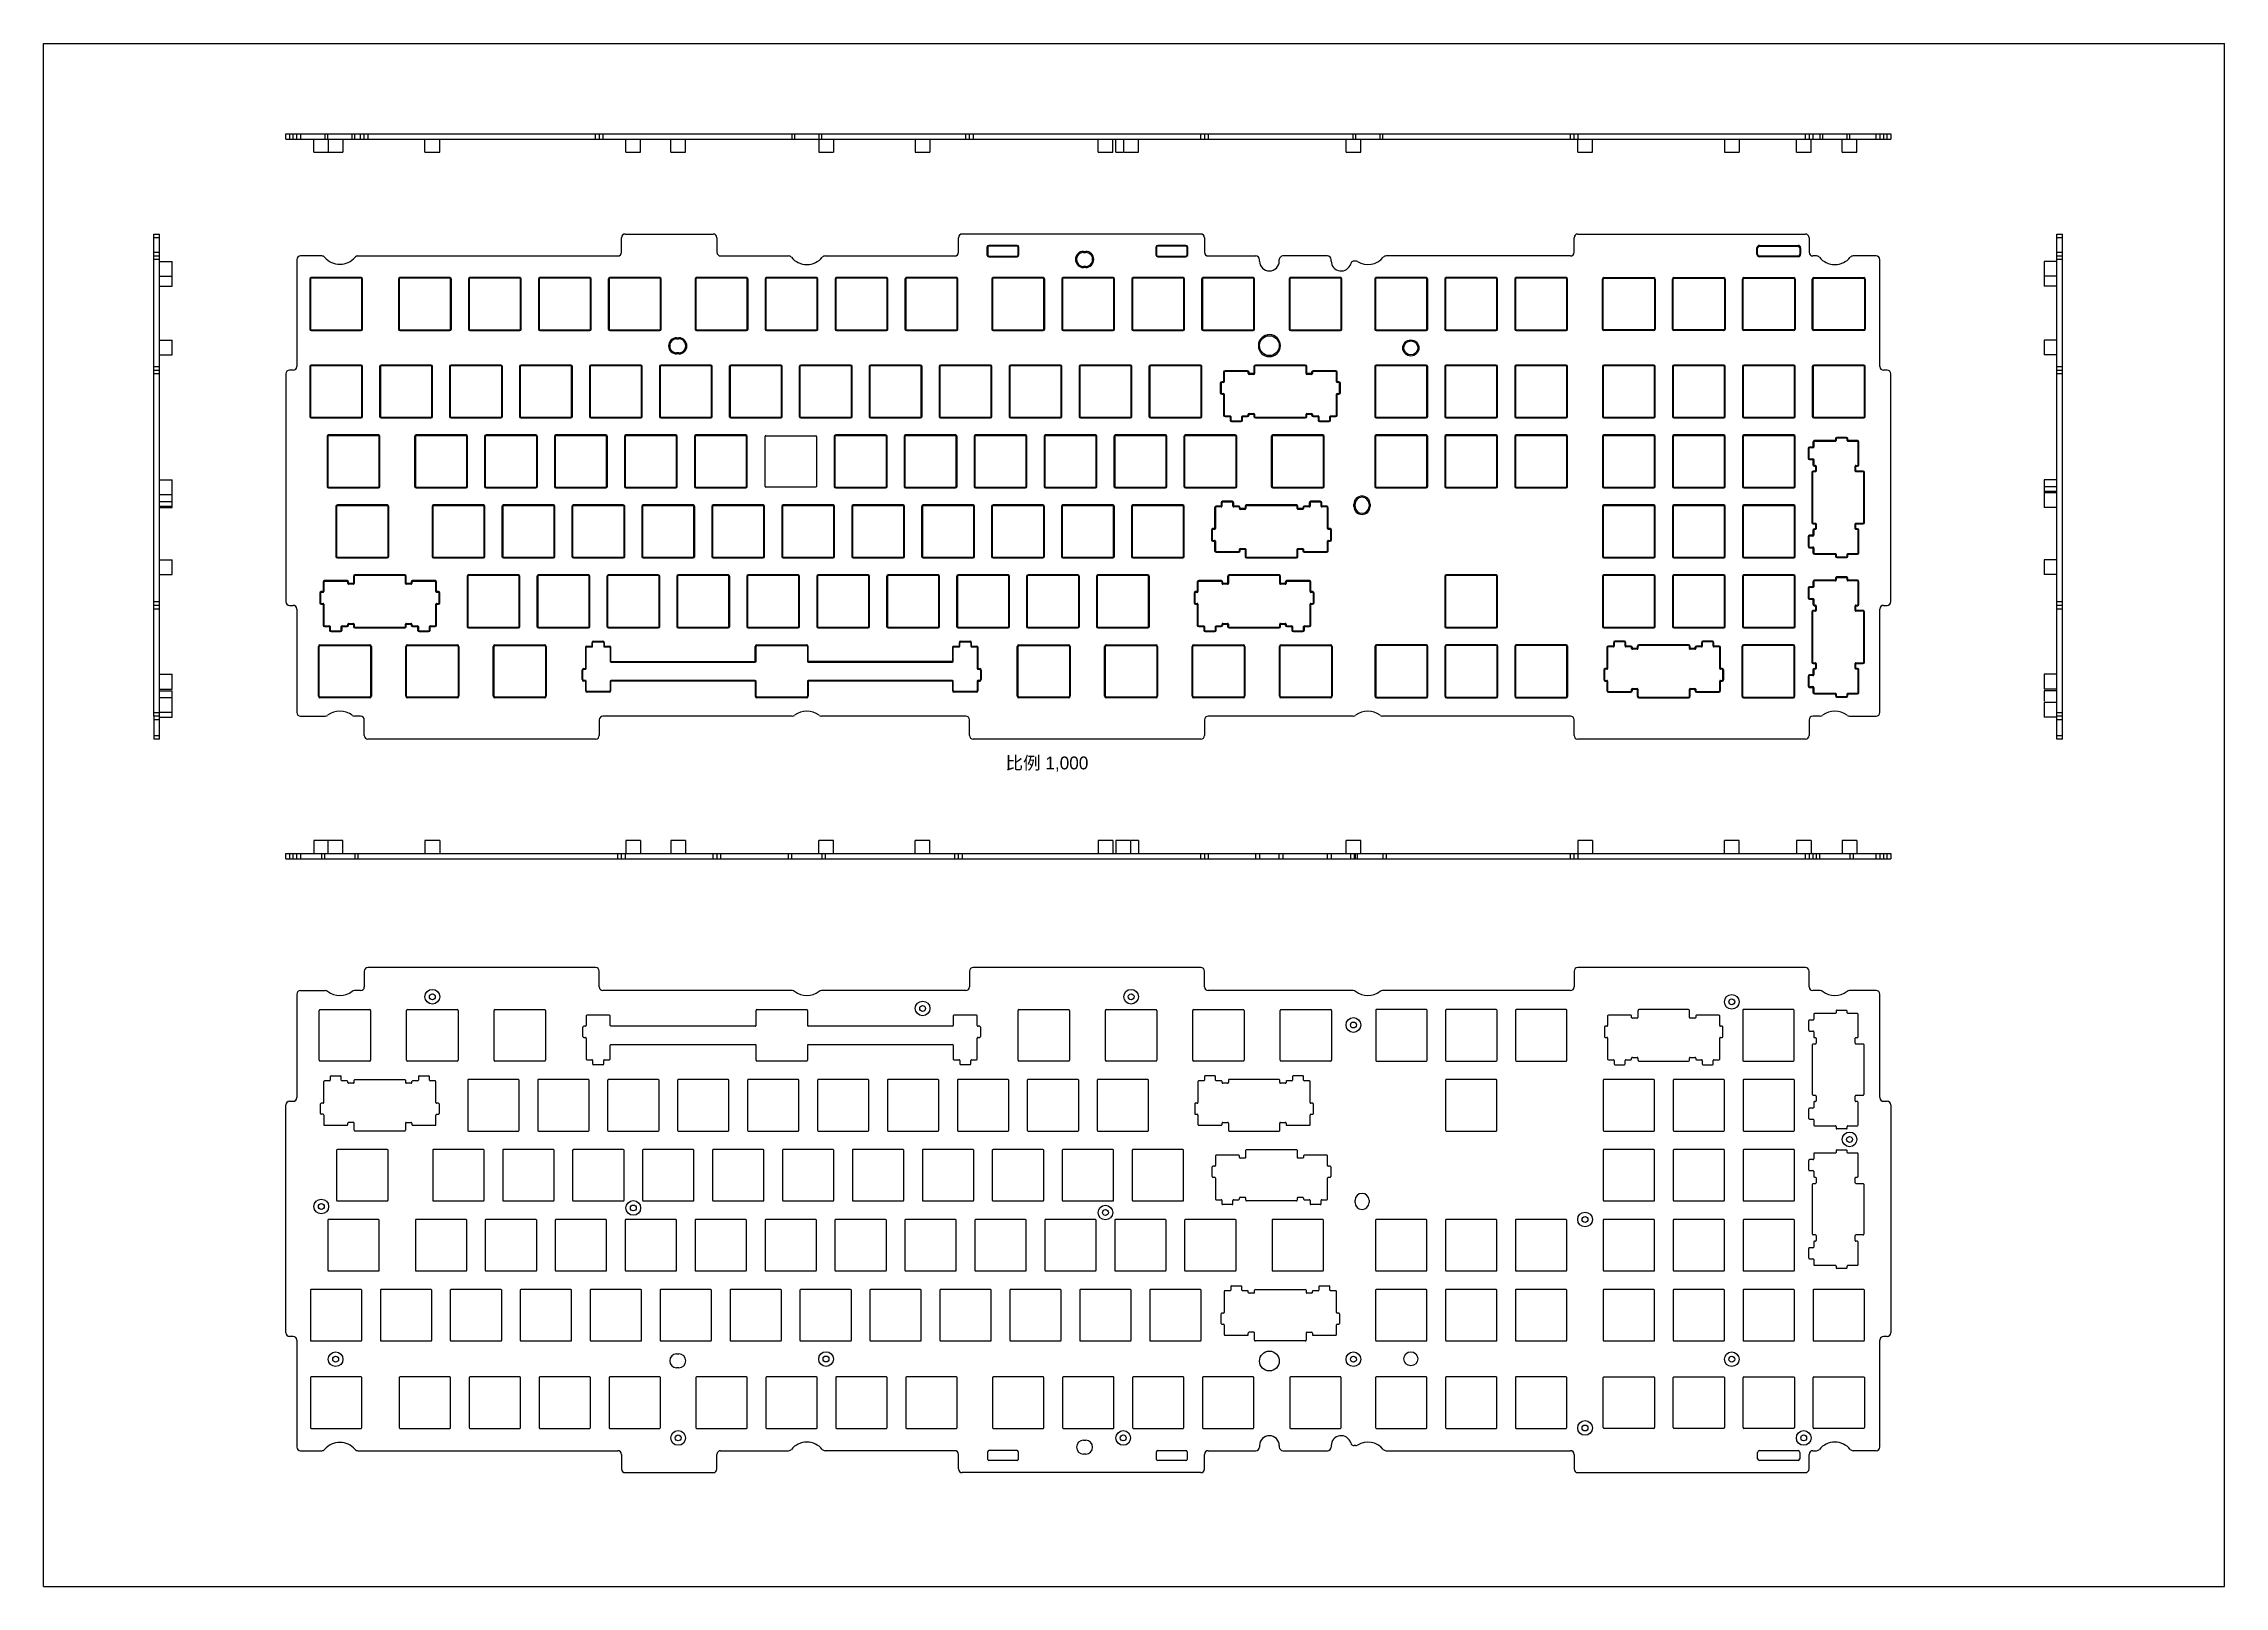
# Model space of a CAD drawing. Header units: millimetres. Extents: x 0 to 594, y 0 to 420.
import ezdxf

# ---------------------------------------------------------------- set-up
doc = ezdxf.new("R2010")
doc.units = ezdxf.units.MM
doc.header["$LTSCALE"] = 32.67
doc.layers.get('0').update_dxf_attribs({"linetype": 'CONTINUOUS'})
doc.styles.get("Standard").update_dxf_attribs({"font": ''})
doc.styles.get('Standard').set_extended_font_data('Isonorm LT Regular')

msp = doc.modelspace()

# ---------------------------------------------------------------- texts
at = {"color": 2, "linetype": 'Continuous', "insert": (284.57, 225.92), "char_height": 3.5, "width": 31.4895, "attachment_point": 3, "line_spacing_factor": 0.9}
msp.add_mtext('比例 1,000', dxfattribs=at)

# ---------------------------------------------------------------- linework, layer by layer
at = {"color": 7, "linetype": 'Continuous'}
for p, q in [((0, 0), (0, 420)), ((0, 420), (594, 420)), ((594, 0), (594, 420)), ((65.99, 393.97), (65.99, 395.47)), ((65.99, 395.47), (503.15, 395.47)), ((65.99, 393.97), (503.15, 393.97)), ((66.99, 395.47), (66.99, 393.97)), ((67.99, 393.97), (67.99, 395.47)), ((68.99, 393.97), (68.99, 395.47)), ((69.99, 395.47), (69.99, 393.97)), ((73.64, 390.47), (73.64, 393.97)), ((76.72, 393.97), (76.72, 395.47)), ((77.33, 395.47), (77.33, 393.97)), ((77.64, 390.47), (77.64, 393.97)), ((81.54, 393.97), (81.54, 390.47)), ((84.05, 393.97), (84.05, 395.47)), ((84.66, 395.47), (84.66, 393.97)), ((86.35, 393.97), (86.35, 395.47)), ((87.35, 393.97), (87.35, 395.47)), ((88.35, 395.47), (88.35, 393.97)), ((103.88, 390.47), (103.88, 393.97)), ((107.88, 390.47), (107.88, 393.97)), ((150.35, 393.97), (150.35, 395.47)), ((151.35, 395.47), (151.35, 393.97)), ((152.35, 395.47), (152.35, 393.97)), ((158.62, 390.47), (158.62, 393.97)), ((162.62, 390.47), (162.62, 393.97)), ((170.84, 390.47), (170.84, 393.97)), ((174.84, 390.47), (174.84, 393.97)), ((203.92, 393.97), (203.92, 395.47)), ((204.53, 395.47), (204.53, 393.97)), ((211.11, 393.97), (211.11, 390.47)), ((211.25, 393.97), (211.25, 395.47)), ((211.86, 395.47), (211.86, 393.97)), ((215.11, 393.97), (215.11, 390.47)), ((237.42, 393.97), (237.42, 390.47)), ((241.42, 393.97), (241.42, 390.47)), ((251.2, 393.97), (251.2, 395.47)), ((252.2, 393.97), (252.2, 395.47)), ((253.2, 395.47), (253.2, 393.97)), ((287.22, 390.47), (287.22, 393.97)), ((291.22, 390.47), (291.22, 393.97)), ((292.06, 390.47), (292.06, 393.97)), ((294.21, 390.47), (294.21, 393.97)), ((298.21, 390.47), (298.21, 393.97)), ((315.2, 393.97), (315.2, 395.47)), ((316.2, 395.47), (316.2, 393.97)), ((317.2, 395.47), (317.2, 393.97)), ((354.76, 390.47), (354.76, 393.97)), ((356.72, 393.97), (356.72, 395.47)), ((357.33, 395.47), (357.33, 393.97)), ((358.76, 390.47), (358.76, 393.97)), ((364.05, 393.97), (364.05, 395.47)), ((364.66, 395.47), (364.66, 393.97)), ((415.87, 393.97), (415.87, 395.47)), ((416.87, 393.97), (416.87, 395.47)), ((417.85, 390.47), (417.85, 393.97)), ((417.87, 395.47), (417.87, 393.97)), ((421.85, 390.47), (421.85, 393.97)), ((457.82, 393.97), (457.82, 390.47)), ((461.82, 393.97), (461.82, 390.47)), ((477.42, 390.47), (477.42, 393.97)), ((479.87, 393.97), (479.87, 395.47)), ((480.87, 395.47), (480.87, 393.97)), ((481.42, 390.47), (481.42, 393.97)), ((481.87, 395.47), (481.87, 393.97)), ((483.92, 393.97), (483.92, 395.47)), ((484.53, 395.47), (484.53, 393.97)), ((489.9, 390.47), (489.9, 393.97)), ((491.25, 393.97), (491.25, 395.47)), ((491.86, 395.47), (491.86, 393.97)), ((493.9, 390.47), (493.9, 393.97)), ((499.15, 393.97), (499.15, 395.47)), ((500.15, 395.47), (500.15, 393.97)), ((501.15, 395.47), (501.15, 393.97)), ((502.15, 393.97), (502.15, 395.47)), ((503.15, 395.47), (503.15, 393.97)), ((73.64, 390.47), (77.64, 390.47)), ((77.7, 390.47), (81.54, 390.47)), ((103.88, 390.47), (107.88, 390.47)), ((158.62, 390.47), (162.62, 390.47)), ((170.84, 390.47), (174.84, 390.47)), ((211.11, 390.47), (215.11, 390.47)), ((237.42, 390.47), (241.42, 390.47)), ((287.22, 390.47), (291.22, 390.47)), ((292.06, 390.47), (294.05, 390.47)), ((294.21, 390.47), (298.21, 390.47)), ((354.76, 390.47), (358.76, 390.47)), ((417.85, 390.47), (421.85, 390.47)), ((457.82, 390.47), (461.82, 390.47)), ((477.42, 390.47), (481.42, 390.47)), ((489.9, 390.47), (493.9, 390.47)), ((30.05, 236.92), (30.05, 368.17)), ((30.05, 368.17), (31.55, 368.17)), ((31.55, 367.17), (30.05, 367.17)), ((30.05, 363.19), (31.55, 363.19)), ((31.55, 362.26), (31.55, 368.17)), ((157.4, 363.19), (157.4, 367.17)), ((158.4, 368.17), (182.4, 368.17)), ((183.4, 367.17), (183.4, 363.19)), ((249.2, 363.19), (249.2, 367.17)), ((315.2, 368.17), (250.2, 368.17)), ((256.95, 364.57), (256.95, 362.47)), ((257.15, 364.57), (256.95, 364.57)), ((257.15, 362.47), (256.95, 362.47)), ((257.15, 364.57), (257.15, 362.47)), ((257.45, 364.87), (257.45, 365.07)), ((265.15, 365.07), (257.45, 365.07)), ((265.15, 364.87), (257.45, 364.87)), ((265.15, 364.87), (265.15, 365.07)), ((265.45, 362.47), (265.45, 364.57)), ((265.45, 364.57), (265.65, 364.57)), ((265.45, 362.47), (265.65, 362.47)), ((265.65, 362.47), (265.65, 364.57)), ((283.24, 363.15), (283.24, 363.45)), ((283.24, 363.45), (283.84, 363.45)), ((283.24, 363.15), (283.84, 363.15)), ((283.84, 363.45), (283.84, 363.15)), ((302.95, 364.57), (302.95, 362.47)), ((303.15, 364.57), (302.95, 364.57)), ((303.15, 362.47), (302.95, 362.47)), ((303.15, 364.57), (303.15, 362.47)), ((303.45, 364.87), (303.45, 365.07)), ((311.15, 365.07), (303.45, 365.07)), ((311.15, 364.87), (303.45, 364.87)), ((311.15, 364.87), (311.15, 365.07)), ((311.45, 362.47), (311.45, 364.57)), ((311.45, 364.57), (311.65, 364.57)), ((311.45, 362.47), (311.65, 362.47)), ((311.65, 362.47), (311.65, 364.57)), ((316.2, 367.17), (316.2, 363.19)), ((416.87, 363.19), (416.87, 367.17)), ((417.87, 368.17), (479.87, 368.17)), ((466.67, 364.37), (466.87, 364.37)), ((466.67, 362.67), (466.67, 364.37)), ((466.87, 362.67), (466.67, 362.67)), ((466.87, 362.67), (466.87, 364.37)), ((467.37, 365.07), (477.87, 365.07)), ((467.37, 364.87), (467.37, 365.07)), ((467.37, 364.87), (477.87, 364.87)), ((477.87, 365.07), (477.87, 364.87)), ((478.37, 364.37), (478.57, 364.37)), ((478.37, 364.37), (478.37, 362.67)), ((478.37, 362.67), (478.57, 362.67)), ((478.57, 364.37), (478.57, 362.67)), ((480.87, 367.17), (480.87, 363.19)), ((548.4, 236.92), (548.4, 368.17)), ((548.4, 368.17), (549.9, 368.17)), ((549.9, 367.17), (548.4, 367.17)), ((548.4, 363.19), (549.9, 363.19)), ((549.9, 362.26), (549.9, 368.17)), ((30.05, 362.19), (31.55, 362.19)), ((31.55, 361.19), (30.05, 361.19)), ((31.55, 230.64), (31.55, 362.19)), ((31.55, 360.72), (35.05, 360.72)), ((31.55, 356.72), (35.05, 356.72)), ((35.05, 354.01), (35.05, 360.72)), ((68.99, 361.19), (68.99, 332.08)), ((75.78, 362.19), (69.99, 362.19)), ((85.6, 362.19), (156.4, 362.19)), ((184.4, 362.19), (202.92, 362.19)), ((212.87, 362.19), (248.2, 362.19)), ((257.45, 362.17), (257.45, 361.97)), ((257.45, 362.17), (265.15, 362.17)), ((257.45, 361.97), (265.15, 361.97)), ((265.15, 362.17), (265.15, 361.97)), ((283.24, 359.05), (283.24, 359.35)), ((283.84, 359.35), (283.24, 359.35)), ((283.84, 359.05), (283.24, 359.05)), ((283.84, 359.35), (283.84, 359.05)), ((303.45, 362.17), (303.45, 361.97)), ((303.45, 362.17), (311.15, 362.17)), ((303.45, 361.97), (311.15, 361.97)), ((311.15, 362.17), (311.15, 361.97)), ((317.2, 362.19), (330.18, 362.19)), ((331.18, 360.81), (331.18, 361.19)), ((336.58, 360.81), (336.58, 361.19)), ((349.72, 362.19), (337.58, 362.19)), ((350.72, 360.81), (350.72, 361.19)), ((357.33, 360.81), (356.98, 360.81)), ((415.87, 362.19), (365.67, 362.19)), ((477.87, 362.17), (467.37, 362.17)), ((467.37, 361.97), (467.37, 362.17)), ((477.87, 361.97), (467.37, 361.97)), ((477.87, 362.17), (477.87, 361.97)), ((482.92, 362.19), (481.87, 362.19)), ((499.15, 362.19), (492.87, 362.19)), ((500.15, 332.08), (500.15, 361.19)), ((544.9, 360.72), (544.9, 354.01)), ((548.4, 360.72), (544.9, 360.72)), ((548.4, 356.72), (544.9, 356.72)), ((548.4, 362.19), (549.9, 362.19)), ((549.9, 361.19), (548.4, 361.19)), ((549.9, 230.64), (549.9, 362.19)), ((31.55, 354.01), (35.05, 354.01)), ((72.47, 355.91), (72.47, 342.31)), ((72.47, 355.91), (72.67, 355.91)), ((72.67, 355.91), (72.67, 342.31)), ((72.87, 356.11), (72.87, 356.31)), ((86.47, 356.31), (72.87, 356.31)), ((86.47, 356.11), (72.87, 356.11)), ((86.47, 356.31), (86.47, 356.11)), ((86.67, 342.31), (86.67, 355.91)), ((86.67, 355.91), (86.87, 355.91)), ((86.87, 342.31), (86.87, 355.91)), ((96.66, 355.91), (96.66, 342.31)), ((96.66, 355.91), (96.86, 355.91)), ((96.86, 355.91), (96.86, 342.31)), ((97.06, 356.11), (97.06, 356.31)), ((110.66, 356.31), (97.06, 356.31)), ((110.66, 356.11), (97.06, 356.11)), ((110.66, 356.31), (110.66, 356.11)), ((110.86, 342.31), (110.86, 355.91)), ((110.86, 355.91), (111.06, 355.91)), ((111.06, 342.31), (111.06, 355.91)), ((115.71, 355.91), (115.71, 342.31)), ((115.71, 355.91), (115.91, 355.91)), ((115.91, 355.91), (115.91, 342.31)), ((116.11, 356.11), (116.11, 356.31)), ((129.71, 356.31), (116.11, 356.31)), ((129.71, 356.11), (116.11, 356.11)), ((129.71, 356.31), (129.71, 356.11)), ((129.91, 342.31), (129.91, 355.91)), ((129.91, 355.91), (130.11, 355.91)), ((130.11, 342.31), (130.11, 355.91)), ((134.76, 355.91), (134.76, 342.31)), ((134.76, 355.91), (134.96, 355.91)), ((134.96, 355.91), (134.96, 342.31)), ((135.16, 356.11), (135.16, 356.31)), ((148.76, 356.31), (135.16, 356.31)), ((148.76, 356.11), (135.16, 356.11)), ((148.76, 356.31), (148.76, 356.11)), ((148.96, 342.31), (148.96, 355.91)), ((148.96, 355.91), (149.16, 355.91)), ((149.16, 342.31), (149.16, 355.91)), ((153.81, 355.91), (153.81, 342.31)), ((153.81, 355.91), (154.01, 355.91)), ((154.01, 355.91), (154.01, 342.31)), ((154.21, 356.11), (154.21, 356.31)), ((167.81, 356.31), (154.21, 356.31)), ((167.81, 356.11), (154.21, 356.11)), ((167.81, 356.31), (167.81, 356.11)), ((168.01, 342.31), (168.01, 355.91)), ((168.01, 355.91), (168.21, 355.91)), ((168.21, 342.31), (168.21, 355.91)), ((177.47, 355.91), (177.47, 342.31)), ((177.47, 355.91), (177.67, 355.91)), ((177.67, 355.91), (177.67, 342.31)), ((177.87, 356.11), (177.87, 356.31)), ((191.47, 356.31), (177.87, 356.31)), ((191.47, 356.11), (177.87, 356.11)), ((191.47, 356.31), (191.47, 356.11)), ((191.67, 342.31), (191.67, 355.91)), ((191.67, 355.91), (191.87, 355.91)), ((191.87, 342.31), (191.87, 355.91)), ((196.52, 355.91), (196.52, 342.31)), ((196.52, 355.91), (196.72, 355.91)), ((196.72, 355.91), (196.72, 342.31)), ((196.92, 356.11), (196.92, 356.31)), ((210.52, 356.31), (196.92, 356.31)), ((210.52, 356.11), (196.92, 356.11)), ((210.52, 356.31), (210.52, 356.11)), ((210.72, 342.31), (210.72, 355.91)), ((210.72, 355.91), (210.92, 355.91)), ((210.92, 342.31), (210.92, 355.91)), ((215.57, 355.91), (215.57, 342.31)), ((215.57, 355.91), (215.77, 355.91)), ((215.77, 355.91), (215.77, 342.31)), ((215.97, 356.11), (215.97, 356.31)), ((229.57, 356.31), (215.97, 356.31)), ((229.57, 356.11), (215.97, 356.11)), ((229.57, 356.31), (229.57, 356.11)), ((229.77, 342.31), (229.77, 355.91)), ((229.77, 355.91), (229.97, 355.91)), ((229.97, 342.31), (229.97, 355.91)), ((234.62, 355.91), (234.62, 342.31)), ((234.62, 355.91), (234.82, 355.91)), ((234.82, 355.91), (234.82, 342.31)), ((235.02, 356.11), (235.02, 356.31)), ((248.62, 356.31), (235.02, 356.31)), ((248.62, 356.11), (235.02, 356.11)), ((248.62, 356.31), (248.62, 356.11)), ((248.82, 342.31), (248.82, 355.91)), ((248.82, 355.91), (249.02, 355.91)), ((249.02, 342.31), (249.02, 355.91)), ((258.28, 355.91), (258.28, 342.31)), ((258.28, 355.91), (258.48, 355.91)), ((258.48, 355.91), (258.48, 342.31)), ((258.68, 356.11), (258.68, 356.31)), ((272.28, 356.31), (258.68, 356.31)), ((272.28, 356.11), (258.68, 356.11)), ((272.28, 356.31), (272.28, 356.11)), ((272.48, 342.31), (272.48, 355.91)), ((272.48, 355.91), (272.68, 355.91)), ((272.68, 342.31), (272.68, 355.91)), ((277.33, 355.91), (277.33, 342.31)), ((277.33, 355.91), (277.53, 355.91)), ((277.53, 355.91), (277.53, 342.31)), ((277.73, 356.11), (277.73, 356.31)), ((291.33, 356.31), (277.73, 356.31)), ((291.33, 356.11), (277.73, 356.11)), ((291.33, 356.31), (291.33, 356.11)), ((291.53, 342.31), (291.53, 355.91)), ((291.53, 355.91), (291.73, 355.91)), ((291.73, 342.31), (291.73, 355.91)), ((296.38, 355.91), (296.38, 342.31)), ((296.38, 355.91), (296.58, 355.91)), ((296.58, 355.91), (296.58, 342.31)), ((296.78, 356.11), (296.78, 356.31)), ((310.38, 356.31), (296.78, 356.31)), ((310.38, 356.11), (296.78, 356.11)), ((310.38, 356.31), (310.38, 356.11)), ((310.58, 342.31), (310.58, 355.91)), ((310.58, 355.91), (310.78, 355.91)), ((310.78, 342.31), (310.78, 355.91)), ((315.43, 355.91), (315.43, 342.31)), ((315.43, 355.91), (315.63, 355.91)), ((315.63, 355.91), (315.63, 342.31)), ((315.83, 356.11), (315.83, 356.31)), ((329.43, 356.31), (315.83, 356.31)), ((329.43, 356.11), (315.83, 356.11)), ((329.43, 356.31), (329.43, 356.11)), ((329.63, 342.31), (329.63, 355.91)), ((329.63, 355.91), (329.83, 355.91)), ((329.83, 342.31), (329.83, 355.91)), ((339.22, 355.91), (339.22, 342.31)), ((339.22, 355.91), (339.42, 355.91)), ((339.42, 355.91), (339.42, 342.31)), ((339.62, 356.11), (339.62, 356.31)), ((353.22, 356.31), (339.62, 356.31)), ((353.22, 356.11), (339.62, 356.11)), ((353.22, 356.31), (353.22, 356.11)), ((353.42, 355.91), (353.62, 355.91)), ((353.42, 342.31), (353.42, 355.91)), ((353.62, 342.31), (353.62, 355.91)), ((362.6, 355.91), (362.8, 355.91)), ((362.6, 355.91), (362.6, 342.31)), ((362.8, 355.91), (362.8, 342.31)), ((376.6, 356.31), (363, 356.31)), ((363, 356.11), (363, 356.31)), ((376.6, 356.11), (363, 356.11)), ((376.6, 356.31), (376.6, 356.11)), ((376.8, 355.91), (377, 355.91)), ((376.8, 342.31), (376.8, 355.91)), ((377, 342.31), (377, 355.91)), ((381.65, 355.91), (381.85, 355.91)), ((381.65, 355.91), (381.65, 342.31)), ((381.85, 355.91), (381.85, 342.31)), ((395.65, 356.31), (382.05, 356.31)), ((382.05, 356.11), (382.05, 356.31)), ((395.65, 356.11), (382.05, 356.11)), ((395.65, 356.31), (395.65, 356.11)), ((395.85, 355.91), (396.05, 355.91)), ((395.85, 342.31), (395.85, 355.91)), ((396.05, 342.31), (396.05, 355.91)), ((400.7, 355.91), (400.9, 355.91)), ((400.7, 355.91), (400.7, 342.31)), ((400.9, 355.91), (400.9, 342.31)), ((414.7, 356.31), (401.1, 356.31)), ((401.1, 356.11), (401.1, 356.31)), ((414.7, 356.11), (401.1, 356.11)), ((414.7, 356.31), (414.7, 356.11)), ((414.9, 355.91), (415.1, 355.91)), ((414.9, 342.31), (414.9, 355.91)), ((415.1, 342.31), (415.1, 355.91)), ((424.6, 355.91), (424.8, 355.91)), ((424.6, 342.31), (424.6, 355.91)), ((424.8, 342.31), (424.8, 355.91)), ((425, 356.31), (438.6, 356.31)), ((425, 356.11), (425, 356.31)), ((425, 356.11), (438.6, 356.11)), ((438.6, 356.31), (438.6, 356.11)), ((438.8, 355.91), (439, 355.91)), ((438.8, 355.91), (438.8, 342.31)), ((439, 355.91), (439, 342.31)), ((443.65, 355.91), (443.85, 355.91)), ((443.65, 342.31), (443.65, 355.91)), ((443.85, 342.31), (443.85, 355.91)), ((444.05, 356.31), (457.65, 356.31)), ((444.05, 356.11), (444.05, 356.31)), ((444.05, 356.11), (457.65, 356.11)), ((457.65, 356.31), (457.65, 356.11)), ((457.85, 355.91), (458.05, 355.91)), ((457.85, 355.91), (457.85, 342.31)), ((458.05, 355.91), (458.05, 342.31)), ((462.7, 355.91), (462.9, 355.91)), ((462.7, 342.31), (462.7, 355.91)), ((462.9, 342.31), (462.9, 355.91)), ((463.1, 356.31), (476.7, 356.31)), ((463.1, 356.11), (463.1, 356.31)), ((463.1, 356.11), (476.7, 356.11)), ((476.7, 356.31), (476.7, 356.11)), ((476.9, 355.91), (477.1, 355.91)), ((476.9, 355.91), (476.9, 342.31)), ((477.1, 355.91), (477.1, 342.31)), ((481.75, 355.91), (481.95, 355.91)), ((481.75, 342.31), (481.75, 355.91)), ((481.95, 342.31), (481.95, 355.91)), ((482.15, 356.31), (495.75, 356.31)), ((482.15, 356.11), (482.15, 356.31)), ((482.15, 356.11), (495.75, 356.11)), ((495.75, 356.31), (495.75, 356.11)), ((495.95, 355.91), (496.15, 355.91)), ((495.95, 355.91), (495.95, 342.31)), ((496.15, 355.91), (496.15, 342.31)), ((548.4, 354.01), (544.9, 354.01)), ((31.55, 339.29), (35.05, 339.29)), ((35.05, 335.29), (35.05, 339.29)), ((72.67, 342.31), (72.47, 342.31)), ((72.87, 341.91), (72.87, 342.11)), ((72.87, 342.11), (86.47, 342.11)), ((72.87, 341.91), (86.47, 341.91)), ((86.47, 342.11), (86.47, 341.91)), ((86.87, 342.31), (86.67, 342.31)), ((96.86, 342.31), (96.66, 342.31)), ((97.06, 341.91), (97.06, 342.11)), ((97.06, 342.11), (110.66, 342.11)), ((97.06, 341.91), (110.66, 341.91)), ((110.66, 342.11), (110.66, 341.91)), ((111.06, 342.31), (110.86, 342.31)), ((115.91, 342.31), (115.71, 342.31)), ((116.11, 341.91), (116.11, 342.11)), ((116.11, 342.11), (129.71, 342.11)), ((116.11, 341.91), (129.71, 341.91)), ((129.71, 342.11), (129.71, 341.91)), ((130.11, 342.31), (129.91, 342.31)), ((134.96, 342.31), (134.76, 342.31)), ((135.16, 341.91), (135.16, 342.11)), ((135.16, 342.11), (148.76, 342.11)), ((135.16, 341.91), (148.76, 341.91)), ((148.76, 342.11), (148.76, 341.91)), ((149.16, 342.31), (148.96, 342.31)), ((154.01, 342.31), (153.81, 342.31)), ((154.21, 341.91), (154.21, 342.11)), ((154.21, 342.11), (167.81, 342.11)), ((154.21, 341.91), (167.81, 341.91)), ((167.81, 342.11), (167.81, 341.91)), ((168.21, 342.31), (168.01, 342.31)), ((172.43, 339.62), (172.43, 339.92)), ((172.43, 339.92), (173.03, 339.92)), ((172.43, 339.62), (173.03, 339.62)), ((173.03, 339.92), (173.03, 339.62)), ((177.67, 342.31), (177.47, 342.31)), ((177.87, 341.91), (177.87, 342.11)), ((177.87, 342.11), (191.47, 342.11)), ((177.87, 341.91), (191.47, 341.91)), ((191.47, 342.11), (191.47, 341.91)), ((191.87, 342.31), (191.67, 342.31)), ((196.72, 342.31), (196.52, 342.31)), ((196.92, 341.91), (196.92, 342.11)), ((196.92, 342.11), (210.52, 342.11)), ((196.92, 341.91), (210.52, 341.91)), ((210.52, 342.11), (210.52, 341.91)), ((210.92, 342.31), (210.72, 342.31)), ((215.77, 342.31), (215.57, 342.31)), ((215.97, 341.91), (215.97, 342.11)), ((215.97, 342.11), (229.57, 342.11)), ((215.97, 341.91), (229.57, 341.91)), ((229.57, 342.11), (229.57, 341.91)), ((229.97, 342.31), (229.77, 342.31)), ((234.82, 342.31), (234.62, 342.31)), ((235.02, 341.91), (235.02, 342.11)), ((235.02, 342.11), (248.62, 342.11)), ((235.02, 341.91), (248.62, 341.91)), ((248.62, 342.11), (248.62, 341.91)), ((249.02, 342.31), (248.82, 342.31)), ((258.48, 342.31), (258.28, 342.31)), ((258.68, 341.91), (258.68, 342.11)), ((258.68, 342.11), (272.28, 342.11)), ((258.68, 341.91), (272.28, 341.91)), ((272.28, 342.11), (272.28, 341.91)), ((272.68, 342.31), (272.48, 342.31)), ((277.53, 342.31), (277.33, 342.31)), ((277.73, 341.91), (277.73, 342.11)), ((277.73, 342.11), (291.33, 342.11)), ((277.73, 341.91), (291.33, 341.91)), ((291.33, 342.11), (291.33, 341.91)), ((291.73, 342.31), (291.53, 342.31)), ((296.58, 342.31), (296.38, 342.31)), ((296.78, 341.91), (296.78, 342.11)), ((296.78, 342.11), (310.38, 342.11)), ((296.78, 341.91), (310.38, 341.91)), ((310.38, 342.11), (310.38, 341.91)), ((310.78, 342.31), (310.58, 342.31)), ((315.63, 342.31), (315.43, 342.31)), ((315.83, 341.91), (315.83, 342.11)), ((315.83, 342.11), (329.43, 342.11)), ((315.83, 341.91), (329.43, 341.91)), ((329.43, 342.11), (329.43, 341.91)), ((329.83, 342.31), (329.63, 342.31)), ((339.42, 342.31), (339.22, 342.31)), ((339.62, 342.11), (353.22, 342.11)), ((339.62, 341.91), (339.62, 342.11)), ((339.62, 341.91), (353.22, 341.91)), ((353.22, 342.11), (353.22, 341.91)), ((353.62, 342.31), (353.42, 342.31)), ((362.8, 342.31), (362.6, 342.31)), ((363, 342.11), (376.6, 342.11)), ((363, 341.91), (363, 342.11)), ((363, 341.91), (376.6, 341.91)), ((376.6, 342.11), (376.6, 341.91)), ((377, 342.31), (376.8, 342.31)), ((381.85, 342.31), (381.65, 342.31)), ((382.05, 342.11), (395.65, 342.11)), ((382.05, 341.91), (382.05, 342.11)), ((382.05, 341.91), (395.65, 341.91)), ((395.65, 342.11), (395.65, 341.91)), ((396.05, 342.31), (395.85, 342.31)), ((400.9, 342.31), (400.7, 342.31)), ((401.1, 342.11), (414.7, 342.11)), ((401.1, 341.91), (401.1, 342.11)), ((401.1, 341.91), (414.7, 341.91)), ((414.7, 342.11), (414.7, 341.91)), ((415.1, 342.31), (414.9, 342.31)), ((424.8, 342.31), (424.6, 342.31)), ((438.6, 342.11), (425, 342.11)), ((425, 341.91), (425, 342.11)), ((438.6, 341.91), (425, 341.91)), ((438.6, 342.11), (438.6, 341.91)), ((439, 342.31), (438.8, 342.31)), ((443.85, 342.31), (443.65, 342.31)), ((457.65, 342.11), (444.05, 342.11)), ((444.05, 341.91), (444.05, 342.11)), ((457.65, 341.91), (444.05, 341.91)), ((457.65, 342.11), (457.65, 341.91)), ((458.05, 342.31), (457.85, 342.31)), ((462.9, 342.31), (462.7, 342.31)), ((476.7, 342.11), (463.1, 342.11)), ((463.1, 341.91), (463.1, 342.11)), ((476.7, 341.91), (463.1, 341.91)), ((476.7, 342.11), (476.7, 341.91)), ((477.1, 342.31), (476.9, 342.31)), ((481.95, 342.31), (481.75, 342.31)), ((495.75, 342.11), (482.15, 342.11)), ((482.15, 341.91), (482.15, 342.11)), ((495.75, 341.91), (482.15, 341.91)), ((495.75, 342.11), (495.75, 341.91)), ((496.15, 342.31), (495.95, 342.31)), ((544.9, 339.29), (544.9, 335.29)), ((548.4, 339.29), (544.9, 339.29)), ((31.55, 335.29), (35.05, 335.29)), ((31.55, 335.24), (35.05, 335.24)), ((172.43, 335.52), (172.43, 335.82)), ((173.03, 335.82), (172.43, 335.82)), ((173.03, 335.52), (172.43, 335.52)), ((173.03, 335.82), (173.03, 335.52)), ((548.4, 335.29), (544.9, 335.29)), ((548.4, 335.24), (544.9, 335.24)), ((30.05, 332.08), (31.55, 332.08)), ((30.05, 331.08), (31.55, 331.08)), ((31.55, 330.08), (30.05, 330.08)), ((65.99, 330.08), (65.99, 268.08)), ((67.99, 331.08), (66.99, 331.08)), ((72.47, 332.11), (72.47, 318.51)), ((72.47, 332.11), (72.67, 332.11)), ((72.67, 332.11), (72.67, 318.51)), ((72.87, 332.31), (72.87, 332.51)), ((86.47, 332.51), (72.87, 332.51)), ((86.47, 332.31), (72.87, 332.31)), ((86.47, 332.51), (86.47, 332.31)), ((86.67, 318.51), (86.67, 332.11)), ((86.67, 332.11), (86.87, 332.11)), ((86.87, 318.51), (86.87, 332.11)), ((91.52, 332.11), (91.52, 318.51)), ((91.52, 332.11), (91.72, 332.11)), ((91.72, 332.11), (91.72, 318.51)), ((91.92, 332.31), (91.92, 332.51)), ((105.52, 332.51), (91.92, 332.51)), ((105.52, 332.31), (91.92, 332.31)), ((105.52, 332.51), (105.52, 332.31)), ((105.72, 318.51), (105.72, 332.11)), ((105.72, 332.11), (105.92, 332.11)), ((105.92, 318.51), (105.92, 332.11)), ((110.57, 332.11), (110.57, 318.51)), ((110.57, 332.11), (110.77, 332.11)), ((110.77, 332.11), (110.77, 318.51)), ((110.97, 332.31), (110.97, 332.51)), ((124.57, 332.51), (110.97, 332.51)), ((124.57, 332.31), (110.97, 332.31)), ((124.57, 332.51), (124.57, 332.31)), ((124.77, 318.51), (124.77, 332.11)), ((124.77, 332.11), (124.97, 332.11)), ((124.97, 318.51), (124.97, 332.11)), ((129.62, 332.11), (129.62, 318.51)), ((129.62, 332.11), (129.82, 332.11)), ((129.82, 332.11), (129.82, 318.51)), ((130.02, 332.31), (130.02, 332.51)), ((143.62, 332.51), (130.02, 332.51)), ((143.62, 332.31), (130.02, 332.31)), ((143.62, 332.51), (143.62, 332.31)), ((143.82, 318.51), (143.82, 332.11)), ((143.82, 332.11), (144.02, 332.11)), ((144.02, 318.51), (144.02, 332.11)), ((148.67, 332.11), (148.67, 318.51)), ((148.67, 332.11), (148.87, 332.11)), ((148.87, 332.11), (148.87, 318.51)), ((149.07, 332.31), (149.07, 332.51)), ((162.67, 332.51), (149.07, 332.51)), ((162.67, 332.31), (149.07, 332.31)), ((162.67, 332.51), (162.67, 332.31)), ((162.87, 318.51), (162.87, 332.11)), ((162.87, 332.11), (163.07, 332.11)), ((163.07, 318.51), (163.07, 332.11)), ((167.72, 332.11), (167.72, 318.51)), ((167.72, 332.11), (167.92, 332.11)), ((167.92, 332.11), (167.92, 318.51)), ((168.12, 332.31), (168.12, 332.51)), ((181.72, 332.51), (168.12, 332.51)), ((181.72, 332.31), (168.12, 332.31)), ((181.72, 332.51), (181.72, 332.31)), ((181.92, 318.51), (181.92, 332.11)), ((181.92, 332.11), (182.12, 332.11)), ((182.12, 318.51), (182.12, 332.11)), ((186.77, 332.11), (186.77, 318.51)), ((186.77, 332.11), (186.97, 332.11)), ((186.97, 332.11), (186.97, 318.51)), ((187.17, 332.31), (187.17, 332.51)), ((200.77, 332.51), (187.17, 332.51)), ((200.77, 332.31), (187.17, 332.31)), ((200.77, 332.51), (200.77, 332.31)), ((200.97, 318.51), (200.97, 332.11)), ((200.97, 332.11), (201.17, 332.11)), ((201.17, 318.51), (201.17, 332.11)), ((205.82, 332.11), (205.82, 318.51)), ((205.82, 332.11), (206.02, 332.11)), ((206.02, 332.11), (206.02, 318.51)), ((206.22, 332.31), (206.22, 332.51)), ((219.82, 332.51), (206.22, 332.51)), ((219.82, 332.31), (206.22, 332.31)), ((219.82, 332.51), (219.82, 332.31)), ((220.02, 318.51), (220.02, 332.11)), ((220.02, 332.11), (220.22, 332.11)), ((220.22, 318.51), (220.22, 332.11)), ((224.87, 332.11), (224.87, 318.51)), ((224.87, 332.11), (225.07, 332.11)), ((225.07, 332.11), (225.07, 318.51)), ((225.27, 332.31), (225.27, 332.51)), ((238.87, 332.51), (225.27, 332.51)), ((238.87, 332.31), (225.27, 332.31)), ((238.87, 332.51), (238.87, 332.31)), ((239.07, 318.51), (239.07, 332.11)), ((239.07, 332.11), (239.27, 332.11)), ((239.27, 318.51), (239.27, 332.11)), ((243.92, 332.11), (243.92, 318.51)), ((243.92, 332.11), (244.12, 332.11)), ((244.12, 332.11), (244.12, 318.51)), ((244.32, 332.31), (244.32, 332.51)), ((257.92, 332.51), (244.32, 332.51)), ((257.92, 332.31), (244.32, 332.31)), ((257.92, 332.51), (257.92, 332.31)), ((258.12, 318.51), (258.12, 332.11)), ((258.12, 332.11), (258.32, 332.11)), ((258.32, 318.51), (258.32, 332.11)), ((262.97, 332.11), (262.97, 318.51)), ((262.97, 332.11), (263.17, 332.11)), ((263.17, 332.11), (263.17, 318.51)), ((263.37, 332.31), (263.37, 332.51)), ((276.97, 332.51), (263.37, 332.51)), ((276.97, 332.31), (263.37, 332.31)), ((276.97, 332.51), (276.97, 332.31)), ((277.17, 318.51), (277.17, 332.11)), ((277.17, 332.11), (277.37, 332.11)), ((277.37, 318.51), (277.37, 332.11)), ((282.02, 332.11), (282.02, 318.51)), ((282.02, 332.11), (282.22, 332.11)), ((282.22, 332.11), (282.22, 318.51)), ((282.42, 332.31), (282.42, 332.51)), ((296.02, 332.51), (282.42, 332.51)), ((296.02, 332.31), (282.42, 332.31)), ((296.02, 332.51), (296.02, 332.31)), ((296.22, 318.51), (296.22, 332.11)), ((296.22, 332.11), (296.42, 332.11)), ((296.42, 318.51), (296.42, 332.11)), ((301.07, 332.11), (301.07, 318.51)), ((301.07, 332.11), (301.27, 332.11)), ((301.27, 332.11), (301.27, 318.51)), ((301.47, 332.31), (301.47, 332.51)), ((315.07, 332.51), (301.47, 332.51)), ((315.07, 332.31), (301.47, 332.31)), ((315.07, 332.51), (315.07, 332.31)), ((315.27, 318.51), (315.27, 332.11)), ((315.27, 332.11), (315.47, 332.11)), ((315.47, 318.51), (315.47, 332.11)), ((320.51, 327.56), (320.71, 327.56)), ((320.51, 327.56), (320.51, 324.95)), ((320.71, 327.56), (320.71, 324.95)), ((321.59, 327.96), (320.91, 327.96)), ((320.91, 327.76), (320.91, 327.96)), ((321.39, 327.76), (320.91, 327.76)), ((321.39, 330.56), (321.59, 330.56)), ((321.39, 330.56), (321.39, 327.76)), ((321.59, 330.56), (321.59, 327.96)), ((327.94, 330.96), (321.79, 330.96)), ((321.79, 330.76), (321.79, 330.96)), ((327.94, 330.76), (321.79, 330.76)), ((327.94, 330.96), (327.94, 330.76)), ((328.14, 330.56), (328.34, 330.56)), ((328.14, 330.16), (328.14, 330.56)), ((329.86, 330.16), (328.14, 330.16)), ((328.34, 329.96), (328.34, 330.56)), ((329.66, 329.96), (328.34, 329.96)), ((329.66, 332.11), (329.66, 329.96)), ((329.66, 332.11), (329.86, 332.11)), ((329.86, 332.11), (329.86, 330.16)), ((330.06, 332.31), (330.06, 332.51)), ((343.66, 332.51), (330.06, 332.51)), ((343.66, 332.31), (330.06, 332.31)), ((343.66, 332.51), (343.66, 332.31)), ((343.86, 332.11), (344.06, 332.11)), ((343.86, 330.16), (343.86, 332.11)), ((345.59, 330.16), (343.86, 330.16)), ((344.06, 329.96), (344.06, 332.11)), ((345.39, 329.96), (344.06, 329.96)), ((345.39, 330.56), (345.59, 330.56)), ((345.39, 330.56), (345.39, 329.96)), ((345.59, 330.56), (345.59, 330.16)), ((351.94, 330.96), (345.79, 330.96)), ((345.79, 330.76), (345.79, 330.96)), ((351.94, 330.76), (345.79, 330.76)), ((351.94, 330.96), (351.94, 330.76)), ((352.14, 330.56), (352.34, 330.56)), ((352.14, 327.96), (352.14, 330.56)), ((352.81, 327.96), (352.14, 327.96)), ((352.34, 327.76), (352.34, 330.56)), ((352.81, 327.76), (352.34, 327.76)), ((352.81, 327.96), (352.81, 327.76)), ((353.01, 327.56), (353.21, 327.56)), ((353.01, 324.95), (353.01, 327.56)), ((353.21, 324.95), (353.21, 327.56)), ((362.6, 332.11), (362.8, 332.11)), ((362.6, 332.11), (362.6, 318.51)), ((362.8, 332.11), (362.8, 318.51)), ((376.6, 332.51), (363, 332.51)), ((363, 332.31), (363, 332.51)), ((376.6, 332.31), (363, 332.31)), ((376.6, 332.51), (376.6, 332.31)), ((376.8, 332.11), (377, 332.11)), ((376.8, 318.51), (376.8, 332.11)), ((377, 318.51), (377, 332.11)), ((381.65, 332.11), (381.85, 332.11)), ((381.65, 332.11), (381.65, 318.51)), ((381.85, 332.11), (381.85, 318.51)), ((395.65, 332.51), (382.05, 332.51)), ((382.05, 332.31), (382.05, 332.51)), ((395.65, 332.31), (382.05, 332.31)), ((395.65, 332.51), (395.65, 332.31)), ((395.85, 332.11), (396.05, 332.11)), ((395.85, 318.51), (395.85, 332.11)), ((396.05, 318.51), (396.05, 332.11)), ((400.7, 332.11), (400.9, 332.11)), ((400.7, 332.11), (400.7, 318.51)), ((400.9, 332.11), (400.9, 318.51)), ((414.7, 332.51), (401.1, 332.51)), ((401.1, 332.31), (401.1, 332.51)), ((414.7, 332.31), (401.1, 332.31)), ((414.7, 332.51), (414.7, 332.31)), ((414.9, 332.11), (415.1, 332.11)), ((414.9, 318.51), (414.9, 332.11)), ((415.1, 318.51), (415.1, 332.11)), ((424.6, 332.11), (424.8, 332.11)), ((424.6, 332.11), (424.6, 318.51)), ((424.8, 332.11), (424.8, 318.51)), ((438.6, 332.51), (425, 332.51)), ((425, 332.31), (425, 332.51)), ((438.6, 332.31), (425, 332.31)), ((438.6, 332.51), (438.6, 332.31)), ((438.8, 332.11), (439, 332.11)), ((438.8, 318.51), (438.8, 332.11)), ((439, 318.51), (439, 332.11)), ((443.65, 332.11), (443.85, 332.11)), ((443.65, 332.11), (443.65, 318.51)), ((443.85, 332.11), (443.85, 318.51)), ((457.65, 332.51), (444.05, 332.51)), ((444.05, 332.31), (444.05, 332.51)), ((457.65, 332.31), (444.05, 332.31)), ((457.65, 332.51), (457.65, 332.31)), ((457.85, 332.11), (458.05, 332.11)), ((457.85, 318.51), (457.85, 332.11)), ((458.05, 318.51), (458.05, 332.11)), ((462.7, 332.11), (462.9, 332.11)), ((462.7, 332.11), (462.7, 318.51)), ((462.9, 332.11), (462.9, 318.51)), ((476.7, 332.51), (463.1, 332.51)), ((463.1, 332.31), (463.1, 332.51)), ((476.7, 332.31), (463.1, 332.31)), ((476.7, 332.51), (476.7, 332.31)), ((476.9, 332.11), (477.1, 332.11)), ((476.9, 318.51), (476.9, 332.11)), ((477.1, 318.51), (477.1, 332.11)), ((481.75, 332.11), (481.95, 332.11)), ((481.75, 332.11), (481.75, 318.51)), ((481.95, 332.11), (481.95, 318.51)), ((495.75, 332.51), (482.15, 332.51)), ((482.15, 332.31), (482.15, 332.51)), ((495.75, 332.31), (482.15, 332.31)), ((495.75, 332.51), (495.75, 332.31)), ((495.95, 332.11), (496.15, 332.11)), ((495.95, 318.51), (495.95, 332.11)), ((496.15, 318.51), (496.15, 332.11)), ((502.15, 331.08), (501.15, 331.08)), ((503.15, 268.08), (503.15, 330.08)), ((548.4, 332.08), (549.9, 332.08)), ((548.4, 331.08), (549.9, 331.08)), ((549.9, 330.08), (548.4, 330.08)), ((320.71, 324.95), (320.51, 324.95)), ((320.91, 324.75), (321.39, 324.75)), ((320.91, 324.55), (320.91, 324.75)), ((320.91, 324.55), (321.59, 324.55)), ((321.39, 324.75), (321.39, 318.85)), ((321.59, 324.55), (321.59, 318.85)), ((352.14, 324.55), (352.81, 324.55)), ((352.14, 318.85), (352.14, 324.55)), ((352.34, 324.75), (352.81, 324.75)), ((352.34, 318.85), (352.34, 324.75)), ((352.81, 324.75), (352.81, 324.55)), ((353.21, 324.95), (353.01, 324.95)), ((72.67, 318.51), (72.47, 318.51)), ((72.87, 318.11), (72.87, 318.31)), ((72.87, 318.31), (86.47, 318.31)), ((72.87, 318.11), (86.47, 318.11)), ((86.47, 318.31), (86.47, 318.11)), ((86.87, 318.51), (86.67, 318.51)), ((91.72, 318.51), (91.52, 318.51)), ((91.92, 318.11), (91.92, 318.31)), ((91.92, 318.31), (105.52, 318.31)), ((91.92, 318.11), (105.52, 318.11)), ((105.52, 318.31), (105.52, 318.11)), ((105.92, 318.51), (105.72, 318.51)), ((110.77, 318.51), (110.57, 318.51)), ((110.97, 318.11), (110.97, 318.31)), ((110.97, 318.31), (124.57, 318.31)), ((110.97, 318.11), (124.57, 318.11)), ((124.57, 318.31), (124.57, 318.11)), ((124.97, 318.51), (124.77, 318.51)), ((129.82, 318.51), (129.62, 318.51)), ((130.02, 318.11), (130.02, 318.31)), ((130.02, 318.31), (143.62, 318.31)), ((130.02, 318.11), (143.62, 318.11)), ((143.62, 318.31), (143.62, 318.11)), ((144.02, 318.51), (143.82, 318.51)), ((148.87, 318.51), (148.67, 318.51)), ((149.07, 318.11), (149.07, 318.31)), ((149.07, 318.31), (162.67, 318.31)), ((149.07, 318.11), (162.67, 318.11)), ((162.67, 318.31), (162.67, 318.11)), ((163.07, 318.51), (162.87, 318.51)), ((167.92, 318.51), (167.72, 318.51)), ((168.12, 318.11), (168.12, 318.31)), ((168.12, 318.31), (181.72, 318.31)), ((168.12, 318.11), (181.72, 318.11)), ((181.72, 318.31), (181.72, 318.11)), ((182.12, 318.51), (181.92, 318.51)), ((186.97, 318.51), (186.77, 318.51)), ((187.17, 318.11), (187.17, 318.31)), ((187.17, 318.31), (200.77, 318.31)), ((187.17, 318.11), (200.77, 318.11)), ((200.77, 318.31), (200.77, 318.11)), ((201.17, 318.51), (200.97, 318.51)), ((206.02, 318.51), (205.82, 318.51)), ((206.22, 318.11), (206.22, 318.31)), ((206.22, 318.31), (219.82, 318.31)), ((206.22, 318.11), (219.82, 318.11)), ((219.82, 318.31), (219.82, 318.11)), ((220.22, 318.51), (220.02, 318.51)), ((225.07, 318.51), (224.87, 318.51)), ((225.27, 318.11), (225.27, 318.31)), ((225.27, 318.31), (238.87, 318.31)), ((225.27, 318.11), (238.87, 318.11)), ((238.87, 318.31), (238.87, 318.11)), ((239.27, 318.51), (239.07, 318.51)), ((244.12, 318.51), (243.92, 318.51)), ((244.32, 318.11), (244.32, 318.31)), ((244.32, 318.31), (257.92, 318.31)), ((244.32, 318.11), (257.92, 318.11)), ((257.92, 318.31), (257.92, 318.11)), ((258.32, 318.51), (258.12, 318.51)), ((263.17, 318.51), (262.97, 318.51)), ((263.37, 318.11), (263.37, 318.31)), ((263.37, 318.31), (276.97, 318.31)), ((263.37, 318.11), (276.97, 318.11)), ((276.97, 318.31), (276.97, 318.11)), ((277.37, 318.51), (277.17, 318.51)), ((282.22, 318.51), (282.02, 318.51)), ((282.42, 318.11), (282.42, 318.31)), ((282.42, 318.31), (296.02, 318.31)), ((282.42, 318.11), (296.02, 318.11)), ((296.02, 318.31), (296.02, 318.11)), ((296.42, 318.51), (296.22, 318.51)), ((301.27, 318.51), (301.07, 318.51)), ((301.47, 318.11), (301.47, 318.31)), ((301.47, 318.31), (315.07, 318.31)), ((301.47, 318.11), (315.07, 318.11)), ((315.07, 318.31), (315.07, 318.11)), ((315.47, 318.51), (315.27, 318.51)), ((321.59, 318.85), (321.39, 318.85)), ((321.79, 318.65), (323.16, 318.65)), ((321.79, 318.45), (321.79, 318.65)), ((321.79, 318.45), (323.36, 318.45)), ((323.16, 318.65), (323.16, 317.5)), ((323.36, 317.5), (323.16, 317.5)), ((323.36, 318.45), (323.36, 317.5)), ((323.56, 317.3), (326.16, 317.3)), ((323.56, 317.1), (323.56, 317.3)), ((323.56, 317.1), (326.16, 317.1)), ((326.16, 317.3), (326.16, 317.1)), ((326.36, 318.45), (327.94, 318.45)), ((326.36, 317.5), (326.36, 318.45)), ((326.56, 317.5), (326.36, 317.5)), ((326.56, 318.65), (327.94, 318.65)), ((326.56, 317.5), (326.56, 318.65)), ((327.94, 318.65), (327.94, 318.45)), ((328.14, 319.11), (329.86, 319.11)), ((328.14, 318.85), (328.14, 319.11)), ((328.34, 318.85), (328.14, 318.85)), ((328.34, 319.31), (329.66, 319.31)), ((328.34, 318.85), (328.34, 319.31)), ((329.66, 319.31), (329.66, 318.51)), ((329.86, 318.51), (329.66, 318.51)), ((329.86, 319.11), (329.86, 318.51)), ((330.06, 318.31), (343.66, 318.31)), ((330.06, 318.11), (330.06, 318.31)), ((330.06, 318.11), (343.66, 318.11)), ((343.66, 318.31), (343.66, 318.11)), ((343.86, 319.11), (345.59, 319.11)), ((343.86, 318.51), (343.86, 319.11)), ((344.06, 318.51), (343.86, 318.51)), ((344.06, 319.31), (345.39, 319.31)), ((344.06, 318.51), (344.06, 319.31)), ((345.39, 319.31), (345.39, 318.85)), ((345.59, 318.85), (345.39, 318.85)), ((345.59, 319.11), (345.59, 318.85)), ((345.79, 318.65), (347.16, 318.65)), ((345.79, 318.45), (345.79, 318.65)), ((345.79, 318.45), (347.36, 318.45)), ((347.16, 318.65), (347.16, 317.5)), ((347.36, 317.5), (347.16, 317.5)), ((347.36, 318.45), (347.36, 317.5)), ((347.56, 317.3), (350.16, 317.3)), ((347.56, 317.1), (347.56, 317.3)), ((347.56, 317.1), (350.16, 317.1)), ((350.16, 317.3), (350.16, 317.1)), ((350.36, 318.45), (351.94, 318.45)), ((350.36, 317.5), (350.36, 318.45)), ((350.56, 317.5), (350.36, 317.5)), ((350.56, 318.65), (351.94, 318.65)), ((350.56, 317.5), (350.56, 318.65)), ((351.94, 318.65), (351.94, 318.45)), ((352.34, 318.85), (352.14, 318.85)), ((362.8, 318.51), (362.6, 318.51)), ((363, 318.31), (376.6, 318.31)), ((363, 318.11), (363, 318.31)), ((363, 318.11), (376.6, 318.11)), ((376.6, 318.31), (376.6, 318.11)), ((377, 318.51), (376.8, 318.51)), ((381.85, 318.51), (381.65, 318.51)), ((382.05, 318.31), (395.65, 318.31)), ((382.05, 318.11), (382.05, 318.31)), ((382.05, 318.11), (395.65, 318.11)), ((395.65, 318.31), (395.65, 318.11)), ((396.05, 318.51), (395.85, 318.51)), ((400.9, 318.51), (400.7, 318.51)), ((401.1, 318.31), (414.7, 318.31)), ((401.1, 318.11), (401.1, 318.31)), ((401.1, 318.11), (414.7, 318.11)), ((414.7, 318.31), (414.7, 318.11)), ((415.1, 318.51), (414.9, 318.51)), ((424.8, 318.51), (424.6, 318.51)), ((425, 318.31), (438.6, 318.31)), ((425, 318.11), (425, 318.31)), ((425, 318.11), (438.6, 318.11)), ((438.6, 318.31), (438.6, 318.11)), ((439, 318.51), (438.8, 318.51)), ((443.85, 318.51), (443.65, 318.51)), ((444.05, 318.31), (457.65, 318.31)), ((444.05, 318.11), (444.05, 318.31)), ((444.05, 318.11), (457.65, 318.11)), ((457.65, 318.31), (457.65, 318.11)), ((458.05, 318.51), (457.85, 318.51)), ((462.9, 318.51), (462.7, 318.51)), ((463.1, 318.31), (476.7, 318.31)), ((463.1, 318.11), (463.1, 318.31)), ((463.1, 318.11), (476.7, 318.11)), ((476.7, 318.31), (476.7, 318.11)), ((477.1, 318.51), (476.9, 318.51)), ((481.95, 318.51), (481.75, 318.51)), ((482.15, 318.31), (495.75, 318.31)), ((482.15, 318.11), (482.15, 318.31)), ((482.15, 318.11), (495.75, 318.11)), ((495.75, 318.31), (495.75, 318.11)), ((496.15, 318.51), (495.95, 318.51)), ((77.22, 313.06), (77.22, 299.46)), ((77.22, 313.06), (77.42, 313.06)), ((77.42, 313.06), (77.42, 299.46)), ((77.62, 313.26), (77.62, 313.46)), ((91.22, 313.46), (77.62, 313.46)), ((91.22, 313.26), (77.62, 313.26)), ((91.22, 313.46), (91.22, 313.26)), ((91.42, 299.46), (91.42, 313.06)), ((91.42, 313.06), (91.62, 313.06)), ((91.62, 299.46), (91.62, 313.06)), ((101.05, 313.06), (101.05, 299.46)), ((101.05, 313.06), (101.25, 313.06)), ((101.25, 313.06), (101.25, 299.46)), ((101.45, 313.26), (101.45, 313.46)), ((115.05, 313.46), (101.45, 313.46)), ((115.05, 313.26), (101.45, 313.26)), ((115.05, 313.46), (115.05, 313.26)), ((115.25, 299.46), (115.25, 313.06)), ((115.25, 313.06), (115.45, 313.06)), ((115.45, 299.46), (115.45, 313.06)), ((120.1, 313.06), (120.1, 299.46)), ((120.1, 313.06), (120.3, 313.06)), ((120.3, 313.06), (120.3, 299.46)), ((120.5, 313.26), (120.5, 313.46)), ((134.1, 313.46), (120.5, 313.46)), ((134.1, 313.26), (120.5, 313.26)), ((134.1, 313.46), (134.1, 313.26)), ((134.3, 299.46), (134.3, 313.06)), ((134.3, 313.06), (134.5, 313.06)), ((134.5, 299.46), (134.5, 313.06)), ((139.15, 313.06), (139.15, 299.46)), ((139.15, 313.06), (139.35, 313.06)), ((139.35, 313.06), (139.35, 299.46)), ((139.55, 313.26), (139.55, 313.46)), ((153.15, 313.46), (139.55, 313.46)), ((153.15, 313.26), (139.55, 313.26)), ((153.15, 313.46), (153.15, 313.26)), ((153.35, 299.46), (153.35, 313.06)), ((153.35, 313.06), (153.55, 313.06)), ((153.55, 299.46), (153.55, 313.06)), ((158.2, 313.06), (158.2, 299.46)), ((158.2, 313.06), (158.4, 313.06)), ((158.4, 313.06), (158.4, 299.46)), ((158.6, 313.26), (158.6, 313.46)), ((172.2, 313.46), (158.6, 313.46)), ((172.2, 313.26), (158.6, 313.26)), ((172.2, 313.46), (172.2, 313.26)), ((172.4, 299.46), (172.4, 313.06)), ((172.4, 313.06), (172.6, 313.06)), ((172.6, 299.46), (172.6, 313.06)), ((177.25, 313.06), (177.25, 299.46)), ((177.25, 313.06), (177.45, 313.06)), ((177.45, 313.06), (177.45, 299.46)), ((177.65, 313.26), (177.65, 313.46)), ((191.25, 313.46), (177.65, 313.46)), ((191.25, 313.26), (177.65, 313.26)), ((191.25, 313.46), (191.25, 313.26)), ((191.45, 299.46), (191.45, 313.06)), ((191.45, 313.06), (191.65, 313.06)), ((191.65, 299.46), (191.65, 313.06)), ((196.5, 299.46), (196.5, 313.06)), ((196.7, 313.26), (210.3, 313.26)), ((210.5, 313.06), (210.5, 299.46)), ((215.35, 313.06), (215.35, 299.46)), ((215.35, 313.06), (215.55, 313.06)), ((215.55, 313.06), (215.55, 299.46)), ((215.75, 313.26), (215.75, 313.46)), ((229.35, 313.46), (215.75, 313.46)), ((229.35, 313.26), (215.75, 313.26)), ((229.35, 313.46), (229.35, 313.26)), ((229.55, 299.46), (229.55, 313.06)), ((229.55, 313.06), (229.75, 313.06)), ((229.75, 299.46), (229.75, 313.06)), ((234.4, 313.06), (234.4, 299.46)), ((234.4, 313.06), (234.6, 313.06)), ((234.6, 313.06), (234.6, 299.46)), ((234.8, 313.26), (234.8, 313.46)), ((248.4, 313.46), (234.8, 313.46)), ((248.4, 313.26), (234.8, 313.26)), ((248.4, 313.46), (248.4, 313.26)), ((248.6, 299.46), (248.6, 313.06)), ((248.6, 313.06), (248.8, 313.06)), ((248.8, 299.46), (248.8, 313.06)), ((253.45, 313.06), (253.45, 299.46)), ((253.45, 313.06), (253.65, 313.06)), ((253.65, 313.06), (253.65, 299.46)), ((253.85, 313.26), (253.85, 313.46)), ((267.45, 313.46), (253.85, 313.46)), ((267.45, 313.26), (253.85, 313.26)), ((267.45, 313.46), (267.45, 313.26)), ((267.65, 299.46), (267.65, 313.06)), ((267.65, 313.06), (267.85, 313.06)), ((267.85, 299.46), (267.85, 313.06)), ((272.5, 313.06), (272.5, 299.46)), ((272.5, 313.06), (272.7, 313.06)), ((272.7, 313.06), (272.7, 299.46)), ((272.9, 313.26), (272.9, 313.46)), ((286.5, 313.46), (272.9, 313.46)), ((286.5, 313.26), (272.9, 313.26)), ((286.5, 313.46), (286.5, 313.26)), ((286.7, 299.46), (286.7, 313.06)), ((286.7, 313.06), (286.9, 313.06)), ((286.9, 299.46), (286.9, 313.06)), ((291.55, 313.06), (291.55, 299.46)), ((291.55, 313.06), (291.75, 313.06)), ((291.75, 313.06), (291.75, 299.46)), ((291.95, 313.26), (291.95, 313.46)), ((305.55, 313.46), (291.95, 313.46)), ((305.55, 313.26), (291.95, 313.26)), ((305.55, 313.46), (305.55, 313.26)), ((305.75, 313.06), (305.95, 313.06)), ((305.75, 299.46), (305.75, 313.06)), ((305.95, 299.46), (305.95, 313.06)), ((310.6, 313.06), (310.8, 313.06)), ((310.6, 313.06), (310.6, 299.46)), ((310.8, 313.06), (310.8, 299.46)), ((324.6, 313.46), (311, 313.46)), ((311, 313.26), (311, 313.46)), ((324.6, 313.26), (311, 313.26)), ((324.6, 313.46), (324.6, 313.26)), ((324.8, 313.06), (325, 313.06)), ((324.8, 299.46), (324.8, 313.06)), ((325, 299.46), (325, 313.06)), ((334.4, 313.06), (334.6, 313.06)), ((334.4, 313.06), (334.4, 299.46)), ((334.6, 313.06), (334.6, 299.46)), ((348.4, 313.46), (334.8, 313.46)), ((334.8, 313.26), (334.8, 313.46)), ((348.4, 313.26), (334.8, 313.26)), ((348.4, 313.46), (348.4, 313.26)), ((348.6, 313.06), (348.8, 313.06)), ((348.6, 299.46), (348.6, 313.06)), ((348.8, 299.46), (348.8, 313.06)), ((362.6, 313.06), (362.8, 313.06)), ((362.6, 313.06), (362.6, 299.46)), ((362.8, 313.06), (362.8, 299.46)), ((376.6, 313.46), (363, 313.46)), ((363, 313.26), (363, 313.46)), ((376.6, 313.26), (363, 313.26)), ((376.6, 313.46), (376.6, 313.26)), ((376.8, 313.06), (377, 313.06)), ((376.8, 299.46), (376.8, 313.06)), ((377, 299.46), (377, 313.06)), ((381.65, 313.06), (381.85, 313.06)), ((381.65, 313.06), (381.65, 299.46)), ((381.85, 313.06), (381.85, 299.46)), ((395.65, 313.46), (382.05, 313.46)), ((382.05, 313.26), (382.05, 313.46)), ((395.65, 313.26), (382.05, 313.26)), ((395.65, 313.46), (395.65, 313.26)), ((395.85, 313.06), (396.05, 313.06)), ((395.85, 299.46), (395.85, 313.06)), ((396.05, 299.46), (396.05, 313.06)), ((400.7, 313.06), (400.9, 313.06)), ((400.7, 313.06), (400.7, 299.46)), ((400.9, 313.06), (400.9, 299.46)), ((414.7, 313.46), (401.1, 313.46)), ((401.1, 313.26), (401.1, 313.46)), ((414.7, 313.26), (401.1, 313.26)), ((414.7, 313.46), (414.7, 313.26)), ((414.9, 313.06), (415.1, 313.06)), ((414.9, 299.46), (414.9, 313.06)), ((415.1, 299.46), (415.1, 313.06)), ((424.6, 313.06), (424.8, 313.06)), ((424.6, 313.06), (424.6, 299.46)), ((424.8, 313.06), (424.8, 299.46)), ((438.6, 313.46), (425, 313.46)), ((425, 313.26), (425, 313.46)), ((438.6, 313.26), (425, 313.26)), ((438.6, 313.46), (438.6, 313.26)), ((438.8, 313.06), (439, 313.06)), ((438.8, 299.46), (438.8, 313.06)), ((439, 299.46), (439, 313.06)), ((443.65, 313.06), (443.85, 313.06)), ((443.65, 313.06), (443.65, 299.46)), ((443.85, 313.06), (443.85, 299.46)), ((457.65, 313.46), (444.05, 313.46)), ((444.05, 313.26), (444.05, 313.46)), ((457.65, 313.26), (444.05, 313.26)), ((457.65, 313.46), (457.65, 313.26)), ((457.85, 313.06), (458.05, 313.06)), ((457.85, 299.46), (457.85, 313.06)), ((458.05, 299.46), (458.05, 313.06)), ((462.7, 313.06), (462.9, 313.06)), ((462.7, 313.06), (462.7, 299.46)), ((462.9, 313.06), (462.9, 299.46)), ((476.7, 313.46), (463.1, 313.46)), ((463.1, 313.26), (463.1, 313.46)), ((476.7, 313.26), (463.1, 313.26)), ((476.7, 313.46), (476.7, 313.26)), ((476.9, 313.06), (477.1, 313.06)), ((476.9, 299.46), (476.9, 313.06)), ((477.1, 299.46), (477.1, 313.06)), ((480.59, 309.75), (480.79, 309.75)), ((480.59, 309.75), (480.59, 307.15)), ((480.79, 309.75), (480.79, 307.15)), ((482.14, 310.15), (480.99, 310.15)), ((480.99, 309.95), (480.99, 310.15)), ((481.94, 309.95), (480.99, 309.95)), ((481.94, 311.52), (482.14, 311.52)), ((481.94, 311.52), (481.94, 309.95)), ((482.14, 311.52), (482.14, 310.15)), ((488.24, 311.92), (482.34, 311.92)), ((482.34, 311.72), (482.34, 311.92)), ((488.04, 311.72), (482.34, 311.72)), ((488.04, 312.4), (488.24, 312.4)), ((488.04, 312.4), (488.04, 311.72)), ((488.24, 312.4), (488.24, 311.92)), ((491.05, 312.8), (488.44, 312.8)), ((488.44, 312.6), (488.44, 312.8)), ((491.05, 312.6), (488.44, 312.6)), ((491.05, 312.8), (491.05, 312.6)), ((491.25, 312.4), (491.45, 312.4)), ((491.25, 311.92), (491.25, 312.4)), ((494.05, 311.92), (491.25, 311.92)), ((491.45, 311.72), (491.45, 312.4)), ((494.05, 311.72), (491.45, 311.72)), ((494.05, 311.92), (494.05, 311.72)), ((494.25, 311.52), (494.45, 311.52)), ((494.25, 305.37), (494.25, 311.52)), ((494.45, 305.37), (494.45, 311.52)), ((480.79, 307.15), (480.59, 307.15)), ((480.99, 306.95), (481.94, 306.95)), ((480.99, 306.75), (480.99, 306.95)), ((480.99, 306.75), (482.14, 306.75)), ((481.6, 303.25), (481.8, 303.25)), ((481.6, 303.25), (481.6, 289.65)), ((481.8, 303.25), (481.8, 289.65)), ((481.94, 306.95), (481.94, 305.37)), ((482.14, 305.37), (481.94, 305.37)), ((482.8, 303.65), (482, 303.65)), ((482, 303.45), (482, 303.65)), ((482.6, 303.45), (482, 303.45)), ((482.14, 306.75), (482.14, 305.37)), ((482.34, 305.17), (482.6, 305.17)), ((482.34, 304.97), (482.34, 305.17)), ((482.34, 304.97), (482.8, 304.97)), ((482.6, 305.17), (482.6, 303.45)), ((482.8, 304.97), (482.8, 303.65)), ((493.45, 304.97), (494.05, 304.97)), ((493.45, 303.65), (493.45, 304.97)), ((495.6, 303.65), (493.45, 303.65)), ((493.65, 305.17), (494.05, 305.17)), ((493.65, 303.45), (493.65, 305.17)), ((495.6, 303.45), (493.65, 303.45)), ((494.05, 305.17), (494.05, 304.97)), ((494.45, 305.37), (494.25, 305.37)), ((495.6, 303.65), (495.6, 303.45)), ((495.8, 303.25), (496, 303.25)), ((495.8, 289.65), (495.8, 303.25)), ((496, 289.65), (496, 303.25)), ((31.55, 301.25), (35.05, 301.25)), ((31.55, 297.25), (35.05, 297.25)), ((35.05, 293.71), (35.05, 301.25)), ((77.42, 299.46), (77.22, 299.46)), ((77.62, 299.06), (77.62, 299.26)), ((77.62, 299.26), (91.22, 299.26)), ((77.62, 299.06), (91.22, 299.06)), ((91.22, 299.26), (91.22, 299.06)), ((91.62, 299.46), (91.42, 299.46)), ((101.25, 299.46), (101.05, 299.46)), ((101.45, 299.06), (101.45, 299.26)), ((101.45, 299.26), (115.05, 299.26)), ((101.45, 299.06), (115.05, 299.06)), ((115.05, 299.26), (115.05, 299.06)), ((115.45, 299.46), (115.25, 299.46)), ((120.3, 299.46), (120.1, 299.46)), ((120.5, 299.06), (120.5, 299.26)), ((120.5, 299.26), (134.1, 299.26)), ((120.5, 299.06), (134.1, 299.06)), ((134.1, 299.26), (134.1, 299.06)), ((134.5, 299.46), (134.3, 299.46)), ((139.35, 299.46), (139.15, 299.46)), ((139.55, 299.06), (139.55, 299.26)), ((139.55, 299.26), (153.15, 299.26)), ((139.55, 299.06), (153.15, 299.06)), ((153.15, 299.26), (153.15, 299.06)), ((153.55, 299.46), (153.35, 299.46)), ((158.4, 299.46), (158.2, 299.46)), ((158.6, 299.06), (158.6, 299.26)), ((158.6, 299.26), (172.2, 299.26)), ((158.6, 299.06), (172.2, 299.06)), ((172.2, 299.26), (172.2, 299.06)), ((172.6, 299.46), (172.4, 299.46)), ((177.45, 299.46), (177.25, 299.46)), ((177.65, 299.06), (177.65, 299.26)), ((177.65, 299.26), (191.25, 299.26)), ((177.65, 299.06), (191.25, 299.06)), ((191.25, 299.26), (191.25, 299.06)), ((191.65, 299.46), (191.45, 299.46)), ((210.3, 299.26), (196.7, 299.26)), ((215.55, 299.46), (215.35, 299.46)), ((215.75, 299.06), (215.75, 299.26)), ((215.75, 299.26), (229.35, 299.26)), ((215.75, 299.06), (229.35, 299.06)), ((229.35, 299.26), (229.35, 299.06)), ((229.75, 299.46), (229.55, 299.46)), ((234.6, 299.46), (234.4, 299.46)), ((234.8, 299.06), (234.8, 299.26)), ((234.8, 299.26), (248.4, 299.26)), ((234.8, 299.06), (248.4, 299.06)), ((248.4, 299.26), (248.4, 299.06)), ((248.8, 299.46), (248.6, 299.46)), ((253.65, 299.46), (253.45, 299.46)), ((253.85, 299.06), (253.85, 299.26)), ((253.85, 299.26), (267.45, 299.26)), ((253.85, 299.06), (267.45, 299.06)), ((267.45, 299.26), (267.45, 299.06)), ((267.85, 299.46), (267.65, 299.46)), ((272.7, 299.46), (272.5, 299.46)), ((272.9, 299.06), (272.9, 299.26)), ((272.9, 299.26), (286.5, 299.26)), ((272.9, 299.06), (286.5, 299.06)), ((286.5, 299.26), (286.5, 299.06)), ((286.9, 299.46), (286.7, 299.46)), ((291.75, 299.46), (291.55, 299.46)), ((291.95, 299.26), (305.55, 299.26)), ((291.95, 299.06), (291.95, 299.26)), ((291.95, 299.06), (305.55, 299.06)), ((305.55, 299.26), (305.55, 299.06)), ((305.95, 299.46), (305.75, 299.46)), ((310.8, 299.46), (310.6, 299.46)), ((311, 299.26), (324.6, 299.26)), ((311, 299.06), (311, 299.26)), ((311, 299.06), (324.6, 299.06)), ((324.6, 299.26), (324.6, 299.06)), ((325, 299.46), (324.8, 299.46)), ((334.6, 299.46), (334.4, 299.46)), ((334.8, 299.26), (348.4, 299.26)), ((334.8, 299.06), (334.8, 299.26)), ((334.8, 299.06), (348.4, 299.06)), ((348.4, 299.26), (348.4, 299.06)), ((348.8, 299.46), (348.6, 299.46)), ((362.8, 299.46), (362.6, 299.46)), ((363, 299.26), (376.6, 299.26)), ((363, 299.06), (363, 299.26)), ((363, 299.06), (376.6, 299.06)), ((376.6, 299.26), (376.6, 299.06)), ((377, 299.46), (376.8, 299.46)), ((381.85, 299.46), (381.65, 299.46)), ((382.05, 299.26), (395.65, 299.26)), ((382.05, 299.06), (382.05, 299.26)), ((382.05, 299.06), (395.65, 299.06)), ((395.65, 299.26), (395.65, 299.06)), ((396.05, 299.46), (395.85, 299.46)), ((400.9, 299.46), (400.7, 299.46)), ((401.1, 299.26), (414.7, 299.26)), ((401.1, 299.06), (401.1, 299.26)), ((401.1, 299.06), (414.7, 299.06)), ((414.7, 299.26), (414.7, 299.06)), ((415.1, 299.46), (414.9, 299.46)), ((424.8, 299.46), (424.6, 299.46)), ((425, 299.26), (438.6, 299.26)), ((425, 299.06), (425, 299.26)), ((425, 299.06), (438.6, 299.06)), ((438.6, 299.26), (438.6, 299.06)), ((439, 299.46), (438.8, 299.46)), ((443.85, 299.46), (443.65, 299.46)), ((444.05, 299.26), (457.65, 299.26)), ((444.05, 299.06), (444.05, 299.26)), ((444.05, 299.06), (457.65, 299.06)), ((457.65, 299.26), (457.65, 299.06)), ((458.05, 299.46), (457.85, 299.46)), ((462.9, 299.46), (462.7, 299.46)), ((463.1, 299.26), (476.7, 299.26)), ((463.1, 299.06), (463.1, 299.26)), ((463.1, 299.06), (476.7, 299.06)), ((476.7, 299.26), (476.7, 299.06)), ((477.1, 299.46), (476.9, 299.46)), ((544.9, 301.25), (544.9, 298.13)), ((548.4, 301.25), (544.9, 301.25)), ((548.4, 299.36), (544.9, 299.36)), ((544.9, 298.11), (544.9, 293.71)), ((548.4, 298.11), (544.9, 298.11)), ((548.4, 297.71), (544.9, 297.71)), ((31.55, 295.36), (35.05, 295.36)), ((31.55, 294.11), (35.05, 294.11)), ((31.55, 293.71), (35.05, 293.71)), ((79.61, 294.01), (79.61, 280.41)), ((79.61, 294.01), (79.81, 294.01)), ((79.81, 294.01), (79.81, 280.41)), ((80.01, 294.21), (80.01, 294.41)), ((93.61, 294.41), (80.01, 294.41)), ((93.61, 294.21), (80.01, 294.21)), ((93.61, 294.41), (93.61, 294.21)), ((93.81, 280.41), (93.81, 294.01)), ((93.81, 294.01), (94.01, 294.01)), ((94.01, 280.41), (94.01, 294.01)), ((105.8, 294.01), (105.8, 280.41)), ((105.8, 294.01), (106, 294.01)), ((106, 294.01), (106, 280.41)), ((106.2, 294.21), (106.2, 294.41)), ((119.8, 294.41), (106.2, 294.41)), ((119.8, 294.21), (106.2, 294.21)), ((119.8, 294.41), (119.8, 294.21)), ((120, 280.41), (120, 294.01)), ((120, 294.01), (120.2, 294.01)), ((120.2, 280.41), (120.2, 294.01)), ((124.85, 294.01), (124.85, 280.41)), ((124.85, 294.01), (125.05, 294.01)), ((125.05, 294.01), (125.05, 280.41)), ((125.25, 294.21), (125.25, 294.41)), ((138.85, 294.41), (125.25, 294.41)), ((138.85, 294.21), (125.25, 294.21)), ((138.85, 294.41), (138.85, 294.21)), ((139.05, 280.41), (139.05, 294.01)), ((139.05, 294.01), (139.25, 294.01)), ((139.25, 280.41), (139.25, 294.01)), ((143.9, 294.01), (143.9, 280.41)), ((143.9, 294.01), (144.1, 294.01)), ((144.1, 294.01), (144.1, 280.41)), ((144.3, 294.21), (144.3, 294.41)), ((157.9, 294.41), (144.3, 294.41)), ((157.9, 294.21), (144.3, 294.21)), ((157.9, 294.41), (157.9, 294.21)), ((158.1, 280.41), (158.1, 294.01)), ((158.1, 294.01), (158.3, 294.01)), ((158.3, 280.41), (158.3, 294.01)), ((162.95, 294.01), (162.95, 280.41)), ((162.95, 294.01), (163.15, 294.01)), ((163.15, 294.01), (163.15, 280.41)), ((163.35, 294.21), (163.35, 294.41)), ((176.95, 294.41), (163.35, 294.41)), ((176.95, 294.21), (163.35, 294.21)), ((176.95, 294.41), (176.95, 294.21)), ((177.15, 280.41), (177.15, 294.01)), ((177.15, 294.01), (177.35, 294.01)), ((177.35, 280.41), (177.35, 294.01)), ((182, 294.01), (182, 280.41)), ((182, 294.01), (182.2, 294.01)), ((182.2, 294.01), (182.2, 280.41)), ((182.4, 294.21), (182.4, 294.41)), ((196, 294.41), (182.4, 294.41)), ((196, 294.21), (182.4, 294.21)), ((196, 294.41), (196, 294.21)), ((196.2, 280.41), (196.2, 294.01)), ((196.2, 294.01), (196.4, 294.01)), ((196.4, 280.41), (196.4, 294.01)), ((201.05, 294.01), (201.05, 280.41)), ((201.05, 294.01), (201.25, 294.01)), ((201.25, 294.01), (201.25, 280.41)), ((201.45, 294.21), (201.45, 294.41)), ((215.05, 294.41), (201.45, 294.41)), ((215.05, 294.21), (201.45, 294.21)), ((215.05, 294.41), (215.05, 294.21)), ((215.25, 280.41), (215.25, 294.01)), ((215.25, 294.01), (215.45, 294.01)), ((215.45, 280.41), (215.45, 294.01)), ((220.1, 294.01), (220.1, 280.41)), ((220.1, 294.01), (220.3, 294.01)), ((220.3, 294.01), (220.3, 280.41)), ((220.5, 294.21), (220.5, 294.41)), ((234.1, 294.41), (220.5, 294.41)), ((234.1, 294.21), (220.5, 294.21)), ((234.1, 294.41), (234.1, 294.21)), ((234.3, 280.41), (234.3, 294.01)), ((234.3, 294.01), (234.5, 294.01)), ((234.5, 280.41), (234.5, 294.01)), ((239.15, 294.01), (239.15, 280.41)), ((239.15, 294.01), (239.35, 294.01)), ((239.35, 294.01), (239.35, 280.41)), ((239.55, 294.21), (239.55, 294.41)), ((253.15, 294.41), (239.55, 294.41)), ((253.15, 294.21), (239.55, 294.21)), ((253.15, 294.41), (253.15, 294.21)), ((253.35, 280.41), (253.35, 294.01)), ((253.35, 294.01), (253.55, 294.01)), ((253.55, 280.41), (253.55, 294.01)), ((258.2, 294.01), (258.2, 280.41)), ((258.2, 294.01), (258.4, 294.01)), ((258.4, 294.01), (258.4, 280.41)), ((258.6, 294.21), (258.6, 294.41)), ((272.2, 294.41), (258.6, 294.41)), ((272.2, 294.21), (258.6, 294.21)), ((272.2, 294.41), (272.2, 294.21)), ((272.4, 280.41), (272.4, 294.01)), ((272.4, 294.01), (272.6, 294.01)), ((272.6, 280.41), (272.6, 294.01)), ((277.25, 294.01), (277.25, 280.41)), ((277.25, 294.01), (277.45, 294.01)), ((277.45, 294.01), (277.45, 280.41)), ((277.65, 294.21), (277.65, 294.41)), ((291.25, 294.41), (277.65, 294.41)), ((291.25, 294.21), (277.65, 294.21)), ((291.25, 294.41), (291.25, 294.21)), ((291.45, 294.01), (291.65, 294.01)), ((291.45, 280.41), (291.45, 294.01)), ((291.65, 280.41), (291.65, 294.01)), ((296.3, 294.01), (296.5, 294.01)), ((296.3, 294.01), (296.3, 280.41)), ((296.5, 294.01), (296.5, 280.41)), ((310.3, 294.41), (296.7, 294.41)), ((296.7, 294.21), (296.7, 294.41)), ((310.3, 294.21), (296.7, 294.21)), ((310.3, 294.41), (310.3, 294.21)), ((310.5, 294.01), (310.7, 294.01)), ((310.5, 280.41), (310.5, 294.01)), ((310.7, 280.41), (310.7, 294.01)), ((318.97, 293.66), (319.17, 293.66)), ((318.97, 293.66), (318.97, 287.76)), ((319.17, 293.66), (319.17, 287.96)), ((320.95, 294.06), (319.37, 294.06)), ((319.37, 293.86), (319.37, 294.06)), ((320.75, 293.86), (319.37, 293.86)), ((320.75, 295.01), (320.95, 295.01)), ((320.75, 295.01), (320.75, 293.86)), ((320.95, 295.01), (320.95, 294.06)), ((323.75, 295.41), (321.15, 295.41)), ((321.15, 295.21), (321.15, 295.41)), ((323.75, 295.21), (321.15, 295.21)), ((323.75, 295.41), (323.75, 295.21)), ((323.95, 295.01), (324.15, 295.01)), ((323.95, 294.06), (323.95, 295.01)), ((325.52, 294.06), (323.95, 294.06)), ((324.15, 293.86), (324.15, 295.01)), ((325.52, 293.86), (324.15, 293.86)), ((325.52, 294.06), (325.52, 293.86)), ((325.72, 293.66), (325.92, 293.66)), ((325.72, 293.41), (325.72, 293.66)), ((327.45, 293.41), (325.72, 293.41)), ((325.92, 293.21), (325.92, 293.66)), ((327.25, 293.21), (325.92, 293.21)), ((327.25, 294.01), (327.45, 294.01)), ((327.25, 294.01), (327.25, 293.21)), ((327.45, 294.01), (327.45, 293.41)), ((341.25, 294.41), (327.65, 294.41)), ((327.65, 294.21), (327.65, 294.41)), ((341.25, 294.21), (327.65, 294.21)), ((341.25, 294.41), (341.25, 294.21)), ((341.45, 294.01), (341.65, 294.01)), ((341.45, 293.41), (341.45, 294.01)), ((343.17, 293.41), (341.45, 293.41)), ((341.65, 293.21), (341.65, 294.01)), ((342.97, 293.21), (341.65, 293.21)), ((342.97, 293.66), (343.17, 293.66)), ((342.97, 293.66), (342.97, 293.21)), ((343.17, 293.66), (343.17, 293.41)), ((344.95, 294.06), (343.37, 294.06)), ((343.37, 293.86), (343.37, 294.06)), ((344.75, 293.86), (343.37, 293.86)), ((344.75, 295.01), (344.95, 295.01)), ((344.75, 295.01), (344.75, 293.86)), ((344.95, 295.01), (344.95, 294.06)), ((347.75, 295.41), (345.15, 295.41)), ((345.15, 295.21), (345.15, 295.41)), ((347.75, 295.21), (345.15, 295.21)), ((347.75, 295.41), (347.75, 295.21)), ((347.95, 295.01), (348.15, 295.01)), ((347.95, 294.06), (347.95, 295.01)), ((349.52, 294.06), (347.95, 294.06)), ((348.15, 293.86), (348.15, 295.01)), ((349.52, 293.86), (348.15, 293.86)), ((349.52, 294.06), (349.52, 293.86)), ((349.72, 293.66), (349.92, 293.66)), ((349.72, 287.96), (349.72, 293.66)), ((349.92, 287.76), (349.92, 293.66)), ((357.21, 294.63), (356.91, 294.63)), ((356.91, 294.03), (356.91, 294.63)), ((357.21, 294.03), (356.91, 294.03)), ((357.21, 294.03), (357.21, 294.63)), ((361.01, 294.63), (361.31, 294.63)), ((361.01, 294.63), (361.01, 294.03)), ((361.01, 294.03), (361.31, 294.03)), ((361.31, 294.63), (361.31, 294.03)), ((424.6, 294.01), (424.8, 294.01)), ((424.6, 294.01), (424.6, 280.41)), ((424.8, 294.01), (424.8, 280.41)), ((438.6, 294.41), (425, 294.41)), ((425, 294.21), (425, 294.41)), ((438.6, 294.21), (425, 294.21)), ((438.6, 294.41), (438.6, 294.21)), ((438.8, 294.01), (439, 294.01)), ((438.8, 280.41), (438.8, 294.01)), ((439, 280.41), (439, 294.01)), ((443.65, 294.01), (443.85, 294.01)), ((443.65, 294.01), (443.65, 280.41)), ((443.85, 294.01), (443.85, 280.41)), ((457.65, 294.41), (444.05, 294.41)), ((444.05, 294.21), (444.05, 294.41)), ((457.65, 294.21), (444.05, 294.21)), ((457.65, 294.41), (457.65, 294.21)), ((457.85, 294.01), (458.05, 294.01)), ((457.85, 280.41), (457.85, 294.01)), ((458.05, 280.41), (458.05, 294.01)), ((462.7, 294.01), (462.9, 294.01)), ((462.7, 294.01), (462.7, 280.41)), ((462.9, 294.01), (462.9, 280.41)), ((476.7, 294.41), (463.1, 294.41)), ((463.1, 294.21), (463.1, 294.41)), ((476.7, 294.21), (463.1, 294.21)), ((476.7, 294.41), (476.7, 294.21)), ((476.9, 294.01), (477.1, 294.01)), ((476.9, 280.41), (476.9, 294.01)), ((477.1, 280.41), (477.1, 294.01)), ((548.4, 293.71), (544.9, 293.71)), ((318.1, 287.56), (318.3, 287.56)), ((318.1, 287.56), (318.1, 284.95)), ((318.3, 287.56), (318.3, 284.95)), ((319.17, 287.96), (318.5, 287.96)), ((318.5, 287.76), (318.5, 287.96)), ((318.97, 287.76), (318.5, 287.76)), ((350.4, 287.96), (349.72, 287.96)), ((350.4, 287.76), (349.92, 287.76)), ((350.4, 287.96), (350.4, 287.76)), ((350.6, 287.56), (350.8, 287.56)), ((350.6, 284.95), (350.6, 287.56)), ((350.8, 284.95), (350.8, 287.56)), ((480.59, 285.75), (480.79, 285.75)), ((480.59, 285.75), (480.59, 283.15)), ((480.79, 285.75), (480.79, 283.15)), ((482.14, 286.15), (480.99, 286.15)), ((480.99, 285.95), (480.99, 286.15)), ((481.94, 285.95), (480.99, 285.95)), ((481.8, 289.65), (481.6, 289.65)), ((481.94, 287.52), (482.14, 287.52)), ((481.94, 287.52), (481.94, 285.95)), ((482, 289.45), (482.6, 289.45)), ((482, 289.25), (482, 289.45)), ((482, 289.25), (482.8, 289.25)), ((482.14, 287.52), (482.14, 286.15)), ((482.8, 287.92), (482.34, 287.92)), ((482.34, 287.72), (482.34, 287.92)), ((482.6, 287.72), (482.34, 287.72)), ((482.6, 289.45), (482.6, 287.72)), ((482.8, 289.25), (482.8, 287.92)), ((493.45, 289.25), (495.6, 289.25)), ((493.45, 287.92), (493.45, 289.25)), ((494.05, 287.92), (493.45, 287.92)), ((493.65, 289.45), (495.6, 289.45)), ((493.65, 287.72), (493.65, 289.45)), ((494.05, 287.72), (493.65, 287.72)), ((494.05, 287.92), (494.05, 287.72)), ((494.25, 287.52), (494.45, 287.52)), ((494.25, 281.37), (494.25, 287.52)), ((494.45, 281.37), (494.45, 287.52)), ((495.6, 289.45), (495.6, 289.25)), ((496, 289.65), (495.8, 289.65)), ((31.55, 279.45), (35.05, 279.45)), ((35.05, 275.45), (35.05, 279.45)), ((79.81, 280.41), (79.61, 280.41)), ((80.01, 280.01), (80.01, 280.21)), ((80.01, 280.21), (93.61, 280.21)), ((80.01, 280.01), (93.61, 280.01)), ((93.61, 280.21), (93.61, 280.01)), ((94.01, 280.41), (93.81, 280.41)), ((106, 280.41), (105.8, 280.41)), ((106.2, 280.01), (106.2, 280.21)), ((106.2, 280.21), (119.8, 280.21)), ((106.2, 280.01), (119.8, 280.01)), ((119.8, 280.21), (119.8, 280.01)), ((120.2, 280.41), (120, 280.41)), ((125.05, 280.41), (124.85, 280.41)), ((125.25, 280.01), (125.25, 280.21)), ((125.25, 280.21), (138.85, 280.21)), ((125.25, 280.01), (138.85, 280.01)), ((138.85, 280.21), (138.85, 280.01)), ((139.25, 280.41), (139.05, 280.41)), ((144.1, 280.41), (143.9, 280.41)), ((144.3, 280.01), (144.3, 280.21)), ((144.3, 280.21), (157.9, 280.21)), ((144.3, 280.01), (157.9, 280.01)), ((157.9, 280.21), (157.9, 280.01)), ((158.3, 280.41), (158.1, 280.41)), ((163.15, 280.41), (162.95, 280.41)), ((163.35, 280.01), (163.35, 280.21)), ((163.35, 280.21), (176.95, 280.21)), ((163.35, 280.01), (176.95, 280.01)), ((176.95, 280.21), (176.95, 280.01)), ((177.35, 280.41), (177.15, 280.41)), ((182.2, 280.41), (182, 280.41)), ((182.4, 280.01), (182.4, 280.21)), ((182.4, 280.21), (196, 280.21)), ((182.4, 280.01), (196, 280.01)), ((196, 280.21), (196, 280.01)), ((196.4, 280.41), (196.2, 280.41)), ((201.25, 280.41), (201.05, 280.41)), ((201.45, 280.01), (201.45, 280.21)), ((201.45, 280.21), (215.05, 280.21)), ((201.45, 280.01), (215.05, 280.01)), ((215.05, 280.21), (215.05, 280.01)), ((215.45, 280.41), (215.25, 280.41)), ((220.3, 280.41), (220.1, 280.41)), ((220.5, 280.01), (220.5, 280.21)), ((220.5, 280.21), (234.1, 280.21)), ((220.5, 280.01), (234.1, 280.01)), ((234.1, 280.21), (234.1, 280.01)), ((234.5, 280.41), (234.3, 280.41)), ((239.35, 280.41), (239.15, 280.41)), ((239.55, 280.01), (239.55, 280.21)), ((239.55, 280.21), (253.15, 280.21)), ((239.55, 280.01), (253.15, 280.01)), ((253.15, 280.21), (253.15, 280.01)), ((253.55, 280.41), (253.35, 280.41)), ((258.4, 280.41), (258.2, 280.41)), ((258.6, 280.01), (258.6, 280.21)), ((258.6, 280.21), (272.2, 280.21)), ((258.6, 280.01), (272.2, 280.01)), ((272.2, 280.21), (272.2, 280.01)), ((272.6, 280.41), (272.4, 280.41)), ((277.45, 280.41), (277.25, 280.41)), ((277.65, 280.21), (291.25, 280.21)), ((277.65, 280.01), (277.65, 280.21)), ((277.65, 280.01), (291.25, 280.01)), ((291.25, 280.21), (291.25, 280.01)), ((291.65, 280.41), (291.45, 280.41)), ((296.5, 280.41), (296.3, 280.41)), ((296.7, 280.21), (310.3, 280.21)), ((296.7, 280.01), (296.7, 280.21)), ((296.7, 280.01), (310.3, 280.01)), ((310.3, 280.21), (310.3, 280.01)), ((310.7, 280.41), (310.5, 280.41)), ((318.3, 284.95), (318.1, 284.95)), ((318.5, 284.75), (318.97, 284.75)), ((318.5, 284.55), (318.5, 284.75)), ((318.5, 284.55), (319.17, 284.55)), ((318.97, 284.75), (318.97, 281.95)), ((319.17, 281.95), (318.97, 281.95)), ((319.17, 284.55), (319.17, 281.95)), ((319.37, 281.75), (325.52, 281.75)), ((319.37, 281.55), (319.37, 281.75)), ((319.37, 281.55), (325.52, 281.55)), ((325.52, 281.75), (325.52, 281.55)), ((325.72, 282.35), (327.45, 282.35)), ((325.72, 281.95), (325.72, 282.35)), ((325.92, 281.95), (325.72, 281.95)), ((325.92, 282.55), (327.25, 282.55)), ((325.92, 281.95), (325.92, 282.55)), ((327.25, 282.55), (327.25, 280.41)), ((327.45, 280.41), (327.25, 280.41)), ((327.45, 282.35), (327.45, 280.41)), ((327.65, 280.21), (341.25, 280.21)), ((327.65, 280.01), (327.65, 280.21)), ((327.65, 280.01), (341.25, 280.01)), ((341.25, 280.21), (341.25, 280.01)), ((341.45, 282.35), (343.17, 282.35)), ((341.45, 280.41), (341.45, 282.35)), ((341.65, 280.41), (341.45, 280.41)), ((341.65, 282.55), (342.97, 282.55)), ((341.65, 280.41), (341.65, 282.55)), ((342.97, 282.55), (342.97, 281.95)), ((343.17, 281.95), (342.97, 281.95)), ((343.17, 282.35), (343.17, 281.95)), ((343.37, 281.75), (349.52, 281.75)), ((343.37, 281.55), (343.37, 281.75)), ((343.37, 281.55), (349.52, 281.55)), ((349.52, 281.75), (349.52, 281.55)), ((349.72, 284.55), (350.4, 284.55)), ((349.72, 281.95), (349.72, 284.55)), ((349.92, 281.95), (349.72, 281.95)), ((349.92, 284.75), (350.4, 284.75)), ((349.92, 281.95), (349.92, 284.75)), ((350.4, 284.75), (350.4, 284.55)), ((350.8, 284.95), (350.6, 284.95)), ((424.8, 280.41), (424.6, 280.41)), ((425, 280.21), (438.6, 280.21)), ((425, 280.01), (425, 280.21)), ((425, 280.01), (438.6, 280.01)), ((438.6, 280.21), (438.6, 280.01)), ((439, 280.41), (438.8, 280.41)), ((443.85, 280.41), (443.65, 280.41)), ((444.05, 280.21), (457.65, 280.21)), ((444.05, 280.01), (444.05, 280.21)), ((444.05, 280.01), (457.65, 280.01)), ((457.65, 280.21), (457.65, 280.01)), ((458.05, 280.41), (457.85, 280.41)), ((462.9, 280.41), (462.7, 280.41)), ((463.1, 280.21), (476.7, 280.21)), ((463.1, 280.01), (463.1, 280.21)), ((463.1, 280.01), (476.7, 280.01)), ((476.7, 280.21), (476.7, 280.01)), ((477.1, 280.41), (476.9, 280.41)), ((480.79, 283.15), (480.59, 283.15)), ((480.99, 282.95), (481.94, 282.95)), ((480.99, 282.75), (480.99, 282.95)), ((480.99, 282.75), (482.14, 282.75)), ((481.94, 282.95), (481.94, 281.37)), ((482.14, 281.37), (481.94, 281.37)), ((482.14, 282.75), (482.14, 281.37)), ((482.34, 281.17), (488.04, 281.17)), ((482.34, 280.97), (482.34, 281.17)), ((482.34, 280.97), (488.24, 280.97)), ((488.04, 281.17), (488.04, 280.5)), ((488.24, 280.5), (488.04, 280.5)), ((488.24, 280.97), (488.24, 280.5)), ((488.44, 280.3), (491.05, 280.3)), ((488.44, 280.1), (488.44, 280.3)), ((488.44, 280.1), (491.05, 280.1)), ((491.05, 280.3), (491.05, 280.1)), ((491.25, 280.97), (494.05, 280.97)), ((491.25, 280.5), (491.25, 280.97)), ((491.45, 280.5), (491.25, 280.5)), ((491.45, 281.17), (494.05, 281.17)), ((491.45, 280.5), (491.45, 281.17)), ((494.05, 281.17), (494.05, 280.97)), ((494.45, 281.37), (494.25, 281.37)), ((548.4, 279.45), (544.9, 279.45)), ((544.9, 279.45), (544.9, 275.45)), ((31.55, 275.45), (35.05, 275.45)), ((76.1, 273.41), (76.1, 270.61)), ((76.1, 273.41), (76.3, 273.41)), ((76.3, 273.41), (76.3, 270.81)), ((76.5, 273.61), (76.5, 273.81)), ((82.65, 273.81), (76.5, 273.81)), ((82.65, 273.61), (76.5, 273.61)), ((82.65, 273.81), (82.65, 273.61)), ((82.85, 273.01), (82.85, 273.41)), ((82.85, 273.41), (83.05, 273.41)), ((83.05, 272.81), (83.05, 273.41)), ((84.38, 274.96), (84.38, 272.81)), ((84.38, 274.96), (84.58, 274.96)), ((84.58, 274.96), (84.58, 273.01)), ((84.78, 275.16), (84.78, 275.36)), ((98.38, 275.36), (84.78, 275.36)), ((98.38, 275.16), (84.78, 275.16)), ((98.38, 275.36), (98.38, 275.16)), ((98.58, 273.01), (98.58, 274.96)), ((98.58, 274.96), (98.78, 274.96)), ((98.78, 272.81), (98.78, 274.96)), ((100.1, 273.41), (100.1, 272.81)), ((100.1, 273.41), (100.3, 273.41)), ((100.3, 273.41), (100.3, 273.01)), ((100.5, 273.61), (100.5, 273.81)), ((106.65, 273.81), (100.5, 273.81)), ((106.65, 273.61), (100.5, 273.61)), ((106.65, 273.81), (106.65, 273.61)), ((106.85, 270.81), (106.85, 273.41)), ((106.85, 273.41), (107.05, 273.41)), ((107.05, 270.61), (107.05, 273.41)), ((115.33, 274.96), (115.33, 261.36)), ((115.33, 274.96), (115.53, 274.96)), ((115.53, 274.96), (115.53, 261.36)), ((115.73, 275.16), (115.73, 275.36)), ((129.33, 275.36), (115.73, 275.36)), ((129.33, 275.16), (115.73, 275.16)), ((129.33, 275.36), (129.33, 275.16)), ((129.53, 261.36), (129.53, 274.96)), ((129.53, 274.96), (129.73, 274.96)), ((129.73, 261.36), (129.73, 274.96)), ((134.38, 274.96), (134.38, 261.36)), ((134.38, 274.96), (134.58, 274.96)), ((134.58, 274.96), (134.58, 261.36)), ((134.78, 275.16), (134.78, 275.36)), ((148.38, 275.36), (134.78, 275.36)), ((148.38, 275.16), (134.78, 275.16)), ((148.38, 275.36), (148.38, 275.16)), ((148.58, 261.36), (148.58, 274.96)), ((148.58, 274.96), (148.78, 274.96)), ((148.78, 261.36), (148.78, 274.96)), ((153.43, 274.96), (153.43, 261.36)), ((153.43, 274.96), (153.63, 274.96)), ((153.63, 274.96), (153.63, 261.36)), ((153.83, 275.16), (153.83, 275.36)), ((167.43, 275.36), (153.83, 275.36)), ((167.43, 275.16), (153.83, 275.16)), ((167.43, 275.36), (167.43, 275.16)), ((167.63, 261.36), (167.63, 274.96)), ((167.63, 274.96), (167.83, 274.96)), ((167.83, 261.36), (167.83, 274.96)), ((172.48, 274.96), (172.48, 261.36)), ((172.48, 274.96), (172.68, 274.96)), ((172.68, 274.96), (172.68, 261.36)), ((172.88, 275.16), (172.88, 275.36)), ((186.48, 275.36), (172.88, 275.36)), ((186.48, 275.16), (172.88, 275.16)), ((186.48, 275.36), (186.48, 275.16)), ((186.68, 261.36), (186.68, 274.96)), ((186.68, 274.96), (186.88, 274.96)), ((186.88, 261.36), (186.88, 274.96)), ((191.53, 274.96), (191.53, 261.36)), ((191.53, 274.96), (191.73, 274.96)), ((191.73, 274.96), (191.73, 261.36)), ((191.93, 275.16), (191.93, 275.36)), ((205.53, 275.36), (191.93, 275.36)), ((205.53, 275.16), (191.93, 275.16)), ((205.53, 275.36), (205.53, 275.16)), ((205.73, 261.36), (205.73, 274.96)), ((205.73, 274.96), (205.93, 274.96)), ((205.93, 261.36), (205.93, 274.96)), ((210.58, 274.96), (210.58, 261.36)), ((210.58, 274.96), (210.78, 274.96)), ((210.78, 274.96), (210.78, 261.36)), ((210.98, 275.16), (210.98, 275.36)), ((224.58, 275.36), (210.98, 275.36)), ((224.58, 275.16), (210.98, 275.16)), ((224.58, 275.36), (224.58, 275.16)), ((224.78, 261.36), (224.78, 274.96)), ((224.78, 274.96), (224.98, 274.96)), ((224.98, 261.36), (224.98, 274.96)), ((229.63, 274.96), (229.63, 261.36)), ((229.63, 274.96), (229.83, 274.96)), ((229.83, 274.96), (229.83, 261.36)), ((230.03, 275.16), (230.03, 275.36)), ((243.63, 275.36), (230.03, 275.36)), ((243.63, 275.16), (230.03, 275.16)), ((243.63, 275.36), (243.63, 275.16)), ((243.83, 261.36), (243.83, 274.96)), ((243.83, 274.96), (244.03, 274.96)), ((244.03, 261.36), (244.03, 274.96)), ((248.68, 274.96), (248.68, 261.36)), ((248.68, 274.96), (248.88, 274.96)), ((248.88, 274.96), (248.88, 261.36)), ((249.08, 275.16), (249.08, 275.36)), ((262.68, 275.36), (249.08, 275.36)), ((262.68, 275.16), (249.08, 275.16)), ((262.68, 275.36), (262.68, 275.16)), ((262.88, 261.36), (262.88, 274.96)), ((262.88, 274.96), (263.08, 274.96)), ((263.08, 261.36), (263.08, 274.96)), ((267.73, 274.96), (267.73, 261.36)), ((267.73, 274.96), (267.93, 274.96)), ((267.93, 274.96), (267.93, 261.36)), ((268.13, 275.16), (268.13, 275.36)), ((281.73, 275.36), (268.13, 275.36)), ((281.73, 275.16), (268.13, 275.16)), ((281.73, 275.36), (281.73, 275.16)), ((281.93, 274.96), (282.13, 274.96)), ((281.93, 261.36), (281.93, 274.96)), ((282.13, 261.36), (282.13, 274.96)), ((286.78, 274.96), (286.98, 274.96)), ((286.78, 274.96), (286.78, 261.36)), ((286.98, 274.96), (286.98, 261.36)), ((300.78, 275.36), (287.18, 275.36)), ((287.18, 275.16), (287.18, 275.36)), ((300.78, 275.16), (287.18, 275.16)), ((300.78, 275.36), (300.78, 275.16)), ((300.98, 274.96), (301.18, 274.96)), ((300.98, 261.36), (300.98, 274.96)), ((301.18, 261.36), (301.18, 274.96)), ((314.42, 273.41), (314.22, 273.41)), ((314.22, 273.41), (314.22, 270.61)), ((314.42, 273.41), (314.42, 270.81)), ((320.77, 273.81), (314.62, 273.81)), ((314.62, 273.61), (314.62, 273.81)), ((320.77, 273.61), (314.62, 273.61)), ((320.77, 273.61), (320.77, 273.81)), ((320.97, 273.41), (321.17, 273.41)), ((320.97, 273.01), (320.97, 273.41)), ((321.17, 273.01), (321.17, 273.41)), ((322.7, 274.96), (322.5, 274.96)), ((322.5, 274.96), (322.5, 272.81)), ((322.7, 274.96), (322.7, 273.01)), ((336.5, 275.36), (322.9, 275.36)), ((322.9, 275.16), (322.9, 275.36)), ((336.5, 275.16), (322.9, 275.16)), ((336.5, 275.16), (336.5, 275.36)), ((336.7, 274.96), (336.9, 274.96)), ((336.7, 273.01), (336.7, 274.96)), ((336.9, 273.01), (336.9, 274.96)), ((338.42, 273.41), (338.22, 273.41)), ((338.22, 273.41), (338.22, 272.81)), ((338.42, 273.41), (338.42, 273.01)), ((344.77, 273.81), (338.62, 273.81)), ((338.62, 273.61), (338.62, 273.81)), ((344.77, 273.61), (338.62, 273.61)), ((344.77, 273.61), (344.77, 273.81)), ((344.97, 273.41), (345.17, 273.41)), ((344.97, 270.81), (344.97, 273.41)), ((345.17, 270.61), (345.17, 273.41)), ((381.65, 274.96), (381.85, 274.96)), ((381.65, 274.96), (381.65, 261.36)), ((381.85, 274.96), (381.85, 261.36)), ((395.65, 275.36), (382.05, 275.36)), ((382.05, 275.16), (382.05, 275.36)), ((395.65, 275.16), (382.05, 275.16)), ((395.65, 275.36), (395.65, 275.16)), ((395.85, 274.96), (396.05, 274.96)), ((395.85, 261.36), (395.85, 274.96)), ((396.05, 261.36), (396.05, 274.96)), ((424.6, 274.96), (424.8, 274.96)), ((424.6, 274.96), (424.6, 261.36)), ((424.8, 274.96), (424.8, 261.36)), ((438.6, 275.36), (425, 275.36)), ((425, 275.16), (425, 275.36)), ((438.6, 275.16), (425, 275.16)), ((438.6, 275.36), (438.6, 275.16)), ((438.8, 274.96), (439, 274.96)), ((438.8, 261.36), (438.8, 274.96)), ((439, 261.36), (439, 274.96)), ((443.65, 274.96), (443.85, 274.96)), ((443.65, 274.96), (443.65, 261.36)), ((443.85, 274.96), (443.85, 261.36)), ((457.65, 275.36), (444.05, 275.36)), ((444.05, 275.16), (444.05, 275.36)), ((457.65, 275.16), (444.05, 275.16)), ((457.65, 275.36), (457.65, 275.16)), ((457.85, 274.96), (458.05, 274.96)), ((457.85, 261.36), (457.85, 274.96)), ((458.05, 261.36), (458.05, 274.96)), ((462.7, 274.96), (462.9, 274.96)), ((462.7, 274.96), (462.7, 261.36)), ((462.9, 274.96), (462.9, 261.36)), ((476.7, 275.36), (463.1, 275.36)), ((463.1, 275.16), (463.1, 275.36)), ((476.7, 275.16), (463.1, 275.16)), ((476.7, 275.36), (476.7, 275.16)), ((476.9, 274.96), (477.1, 274.96)), ((476.9, 261.36), (476.9, 274.96)), ((477.1, 261.36), (477.1, 274.96)), ((481.94, 273.52), (482.14, 273.52)), ((481.94, 273.52), (481.94, 271.95)), ((482.14, 273.52), (482.14, 272.15)), ((488.24, 273.92), (482.34, 273.92)), ((482.34, 273.72), (482.34, 273.92)), ((488.04, 273.72), (482.34, 273.72)), ((488.04, 274.4), (488.24, 274.4)), ((488.04, 274.4), (488.04, 273.72)), ((488.24, 274.4), (488.24, 273.92)), ((491.05, 274.8), (488.44, 274.8)), ((488.44, 274.6), (488.44, 274.8)), ((491.05, 274.6), (488.44, 274.6)), ((491.05, 274.8), (491.05, 274.6)), ((491.25, 274.4), (491.45, 274.4)), ((491.25, 273.92), (491.25, 274.4)), ((494.05, 273.92), (491.25, 273.92)), ((491.45, 273.72), (491.45, 274.4)), ((494.05, 273.72), (491.45, 273.72)), ((494.05, 273.92), (494.05, 273.72)), ((494.25, 273.52), (494.45, 273.52)), ((494.25, 267.37), (494.25, 273.52)), ((494.45, 267.37), (494.45, 273.52)), ((548.4, 275.45), (544.9, 275.45)), ((30.05, 268.08), (31.55, 268.08)), ((75.23, 270.41), (75.23, 267.8)), ((75.23, 270.41), (75.43, 270.41)), ((75.43, 267.8), (75.23, 267.8)), ((75.43, 270.41), (75.43, 267.8)), ((75.63, 270.61), (75.63, 270.81)), ((76.3, 270.81), (75.63, 270.81)), ((76.1, 270.61), (75.63, 270.61)), ((75.63, 267.4), (75.63, 267.6)), ((75.63, 267.6), (76.1, 267.6)), ((75.63, 267.4), (76.3, 267.4)), ((76.1, 267.6), (76.1, 261.7)), ((76.3, 267.4), (76.3, 261.7)), ((84.58, 273.01), (82.85, 273.01)), ((84.38, 272.81), (83.05, 272.81)), ((100.3, 273.01), (98.58, 273.01)), ((100.1, 272.81), (98.78, 272.81)), ((107.53, 270.81), (106.85, 270.81)), ((106.85, 261.7), (106.85, 267.4)), ((106.85, 267.4), (107.53, 267.4)), ((107.53, 270.61), (107.05, 270.61)), ((107.05, 261.7), (107.05, 267.6)), ((107.05, 267.6), (107.53, 267.6)), ((107.53, 270.81), (107.53, 270.61)), ((107.53, 267.6), (107.53, 267.4)), ((107.73, 267.8), (107.73, 270.41)), ((107.73, 270.41), (107.93, 270.41)), ((107.93, 267.8), (107.73, 267.8)), ((107.93, 267.8), (107.93, 270.41)), ((313.55, 270.41), (313.35, 270.41)), ((313.35, 270.41), (313.35, 267.8)), ((313.55, 267.8), (313.35, 267.8)), ((313.55, 270.41), (313.55, 267.8)), ((314.42, 270.81), (313.75, 270.81)), ((313.75, 270.61), (313.75, 270.81)), ((314.22, 270.61), (313.75, 270.61)), ((313.75, 267.6), (314.22, 267.6)), ((313.75, 267.6), (313.75, 267.4)), ((313.75, 267.4), (314.42, 267.4)), ((314.22, 267.6), (314.22, 261.7)), ((314.42, 267.4), (314.42, 261.7)), ((322.7, 273.01), (320.97, 273.01)), ((322.5, 272.81), (321.17, 272.81)), ((338.42, 273.01), (336.7, 273.01)), ((338.22, 272.81), (336.9, 272.81)), ((345.65, 270.81), (344.97, 270.81)), ((344.97, 267.4), (345.65, 267.4)), ((344.97, 261.7), (344.97, 267.4)), ((345.65, 270.61), (345.17, 270.61)), ((345.17, 267.6), (345.65, 267.6)), ((345.17, 261.7), (345.17, 267.6)), ((345.65, 270.61), (345.65, 270.81)), ((345.65, 267.6), (345.65, 267.4)), ((345.85, 270.41), (346.05, 270.41)), ((345.85, 267.8), (345.85, 270.41)), ((345.85, 267.8), (346.05, 267.8)), ((346.05, 267.8), (346.05, 270.41)), ((480.59, 271.75), (480.79, 271.75)), ((480.59, 271.75), (480.59, 269.15)), ((480.79, 269.15), (480.59, 269.15)), ((480.79, 271.75), (480.79, 269.15)), ((482.14, 272.15), (480.99, 272.15)), ((480.99, 271.95), (480.99, 272.15)), ((481.94, 271.95), (480.99, 271.95)), ((480.99, 268.95), (481.94, 268.95)), ((480.99, 268.75), (480.99, 268.95)), ((480.99, 268.75), (482.14, 268.75)), ((481.94, 268.95), (481.94, 267.37)), ((482.14, 267.37), (481.94, 267.37)), ((482.14, 268.75), (482.14, 267.37)), ((494.45, 267.37), (494.25, 267.37)), ((548.4, 268.08), (549.9, 268.08)), ((31.55, 267.08), (30.05, 267.08)), ((31.55, 266.08), (30.05, 266.08)), ((66.99, 267.08), (67.99, 267.08)), ((68.99, 266.08), (68.99, 237.92)), ((76.3, 261.7), (76.1, 261.7)), ((76.5, 261.3), (76.5, 261.5)), ((76.5, 261.5), (77.88, 261.5)), ((77.88, 261.5), (77.88, 260.35)), ((81.28, 260.35), (81.28, 261.5)), ((81.28, 261.5), (82.65, 261.5)), ((82.65, 261.5), (82.65, 261.3)), ((82.85, 261.7), (82.85, 261.96)), ((82.85, 261.96), (84.58, 261.96)), ((83.05, 261.7), (82.85, 261.7)), ((83.05, 261.7), (83.05, 262.16)), ((83.05, 262.16), (84.38, 262.16)), ((84.38, 262.16), (84.38, 261.36)), ((84.58, 261.96), (84.58, 261.36)), ((98.58, 261.36), (98.58, 261.96)), ((98.58, 261.96), (100.3, 261.96)), ((98.78, 261.36), (98.78, 262.16)), ((98.78, 262.16), (100.1, 262.16)), ((100.1, 262.16), (100.1, 261.7)), ((100.3, 261.7), (100.1, 261.7)), ((100.3, 261.96), (100.3, 261.7)), ((100.5, 261.3), (100.5, 261.5)), ((100.5, 261.5), (101.88, 261.5)), ((101.88, 261.5), (101.88, 260.35)), ((105.28, 260.35), (105.28, 261.5)), ((105.28, 261.5), (106.65, 261.5)), ((106.65, 261.5), (106.65, 261.3)), ((107.05, 261.7), (106.85, 261.7)), ((314.42, 261.7), (314.22, 261.7)), ((314.62, 261.5), (316, 261.5)), ((314.62, 261.5), (314.62, 261.3)), ((316, 261.5), (316, 260.35)), ((319.4, 261.5), (320.77, 261.5)), ((319.4, 260.35), (319.4, 261.5)), ((320.77, 261.5), (320.77, 261.3)), ((320.97, 261.96), (322.7, 261.96)), ((320.97, 261.7), (320.97, 261.96)), ((320.97, 261.7), (321.17, 261.7)), ((321.17, 262.16), (322.5, 262.16)), ((321.17, 261.7), (321.17, 262.16)), ((322.5, 261.96), (322.5, 261.36)), ((322.7, 261.96), (322.7, 261.36)), ((336.7, 261.96), (338.42, 261.96)), ((336.7, 261.36), (336.7, 261.96)), ((336.9, 262.16), (338.22, 262.16)), ((336.9, 261.36), (336.9, 262.16)), ((338.22, 261.96), (338.22, 261.7)), ((338.42, 261.7), (338.22, 261.7)), ((338.42, 261.96), (338.42, 261.7)), ((338.62, 261.5), (340, 261.5)), ((338.62, 261.5), (338.62, 261.3)), ((340, 261.5), (340, 260.35)), ((343.4, 261.5), (344.77, 261.5)), ((343.4, 260.35), (343.4, 261.5)), ((344.77, 261.5), (344.77, 261.3)), ((344.97, 261.7), (345.17, 261.7)), ((481.6, 265.25), (481.8, 265.25)), ((481.6, 265.25), (481.6, 251.65)), ((481.8, 265.25), (481.8, 251.65)), ((482.8, 265.65), (482, 265.65)), ((482, 265.45), (482, 265.65)), ((482.6, 265.45), (482, 265.45)), ((482.34, 267.17), (482.6, 267.17)), ((482.34, 266.97), (482.34, 267.17)), ((482.34, 266.97), (482.8, 266.97)), ((482.6, 267.17), (482.6, 265.45)), ((482.8, 266.97), (482.8, 265.65)), ((493.45, 266.97), (494.05, 266.97)), ((493.45, 265.65), (493.45, 266.97)), ((495.6, 265.65), (493.45, 265.65)), ((493.65, 267.17), (494.05, 267.17)), ((493.65, 265.45), (493.65, 267.17)), ((495.6, 265.45), (493.65, 265.45)), ((494.05, 267.17), (494.05, 266.97)), ((495.6, 265.65), (495.6, 265.45)), ((495.8, 265.25), (496, 265.25)), ((495.8, 251.65), (495.8, 265.25)), ((496, 251.65), (496, 265.25)), ((500.15, 237.92), (500.15, 266.08)), ((501.15, 267.08), (502.15, 267.08)), ((549.9, 267.08), (548.4, 267.08)), ((549.9, 266.08), (548.4, 266.08)), ((74.88, 242.31), (74.88, 255.91)), ((74.88, 255.91), (75.08, 255.91)), ((75.08, 242.31), (75.08, 255.91)), ((75.28, 256.11), (75.28, 256.31)), ((75.28, 256.31), (88.88, 256.31)), ((75.28, 256.11), (88.88, 256.11)), ((76.5, 261.3), (78.08, 261.3)), ((78.08, 260.35), (77.88, 260.35)), ((78.08, 261.3), (78.08, 260.35)), ((78.28, 259.95), (78.28, 260.15)), ((78.28, 260.15), (80.88, 260.15)), ((78.28, 259.95), (80.88, 259.95)), ((80.88, 260.15), (80.88, 259.95)), ((81.08, 260.35), (81.08, 261.3)), ((81.08, 261.3), (82.65, 261.3)), ((81.28, 260.35), (81.08, 260.35)), ((84.58, 261.36), (84.38, 261.36)), ((84.78, 260.96), (84.78, 261.16)), ((84.78, 261.16), (98.38, 261.16)), ((84.78, 260.96), (98.38, 260.96)), ((88.88, 256.31), (88.88, 256.11)), ((89.08, 255.91), (89.08, 242.31)), ((89.08, 255.91), (89.28, 255.91)), ((89.28, 255.91), (89.28, 242.31)), ((98.38, 261.16), (98.38, 260.96)), ((98.78, 261.36), (98.58, 261.36)), ((98.68, 242.31), (98.68, 255.91)), ((98.68, 255.91), (98.88, 255.91)), ((98.88, 242.31), (98.88, 255.91)), ((99.08, 256.11), (99.08, 256.31)), ((99.08, 256.31), (112.68, 256.31)), ((99.08, 256.11), (112.68, 256.11)), ((100.5, 261.3), (102.08, 261.3)), ((102.08, 260.35), (101.88, 260.35)), ((102.08, 261.3), (102.08, 260.35)), ((102.28, 259.95), (102.28, 260.15)), ((102.28, 260.15), (104.88, 260.15)), ((102.28, 259.95), (104.88, 259.95)), ((104.88, 260.15), (104.88, 259.95)), ((105.08, 260.35), (105.08, 261.3)), ((105.08, 261.3), (106.65, 261.3)), ((105.28, 260.35), (105.08, 260.35)), ((112.68, 256.31), (112.68, 256.11)), ((112.88, 255.91), (112.88, 242.31)), ((112.88, 255.91), (113.08, 255.91)), ((113.08, 255.91), (113.08, 242.31)), ((115.53, 261.36), (115.33, 261.36)), ((115.73, 260.96), (115.73, 261.16)), ((115.73, 261.16), (129.33, 261.16)), ((115.73, 260.96), (129.33, 260.96)), ((122.48, 242.31), (122.48, 255.91)), ((122.48, 255.91), (122.68, 255.91)), ((122.68, 242.31), (122.68, 255.91)), ((122.88, 256.11), (122.88, 256.31)), ((122.88, 256.31), (136.48, 256.31)), ((122.88, 256.11), (136.48, 256.11)), ((129.33, 261.16), (129.33, 260.96)), ((129.73, 261.36), (129.53, 261.36)), ((134.58, 261.36), (134.38, 261.36)), ((134.78, 260.96), (134.78, 261.16)), ((134.78, 261.16), (148.38, 261.16)), ((134.78, 260.96), (148.38, 260.96)), ((136.48, 256.31), (136.48, 256.11)), ((136.68, 255.91), (136.68, 242.31)), ((136.68, 255.91), (136.88, 255.91)), ((136.88, 255.91), (136.88, 242.31)), ((147.57, 255.56), (147.57, 249.66)), ((147.57, 255.56), (147.77, 255.56)), ((147.77, 249.86), (147.77, 255.56)), ((147.97, 255.76), (147.97, 255.96)), ((147.97, 255.96), (149.55, 255.96)), ((147.97, 255.76), (149.35, 255.76)), ((148.38, 261.16), (148.38, 260.96)), ((148.78, 261.36), (148.58, 261.36)), ((149.35, 256.91), (149.35, 255.76)), ((149.35, 256.91), (149.55, 256.91)), ((149.55, 255.96), (149.55, 256.91)), ((149.75, 257.11), (149.75, 257.31)), ((149.75, 257.31), (152.35, 257.31)), ((149.75, 257.11), (152.35, 257.11)), ((152.35, 257.31), (152.35, 257.11)), ((152.55, 256.91), (152.55, 255.96)), ((152.55, 256.91), (152.75, 256.91)), ((152.55, 255.96), (154.12, 255.96)), ((152.75, 255.76), (152.75, 256.91)), ((152.75, 255.76), (154.12, 255.76)), ((153.63, 261.36), (153.43, 261.36)), ((153.83, 260.96), (153.83, 261.16)), ((153.83, 261.16), (167.43, 261.16)), ((153.83, 260.96), (167.43, 260.96)), ((154.12, 255.96), (154.12, 255.76)), ((154.32, 255.56), (154.32, 251.81)), ((154.32, 255.56), (154.52, 255.56)), ((154.52, 251.61), (154.52, 255.56)), ((167.43, 261.16), (167.43, 260.96)), ((167.83, 261.36), (167.63, 261.36)), ((172.68, 261.36), (172.48, 261.36)), ((172.88, 260.96), (172.88, 261.16)), ((172.88, 261.16), (186.48, 261.16)), ((172.88, 260.96), (186.48, 260.96)), ((186.48, 261.16), (186.48, 260.96)), ((186.88, 261.36), (186.68, 261.36)), ((191.73, 261.36), (191.53, 261.36)), ((191.93, 260.96), (191.93, 261.16)), ((191.93, 261.16), (205.53, 261.16)), ((191.93, 260.96), (205.53, 260.96)), ((193.85, 251.61), (193.85, 255.91)), ((193.85, 255.91), (194.05, 255.91)), ((194.05, 251.81), (194.05, 255.91)), ((194.25, 256.11), (194.25, 256.31)), ((194.25, 256.31), (207.85, 256.31)), ((194.25, 256.11), (207.85, 256.11)), ((205.53, 261.16), (205.53, 260.96)), ((205.93, 261.36), (205.73, 261.36)), ((207.85, 256.31), (207.85, 256.11)), ((208.05, 255.91), (208.05, 251.81)), ((208.05, 255.91), (208.25, 255.91)), ((208.25, 251.61), (208.25, 255.91)), ((210.78, 261.36), (210.58, 261.36)), ((210.98, 260.96), (210.98, 261.16)), ((210.98, 261.16), (224.58, 261.16)), ((210.98, 260.96), (224.58, 260.96)), ((224.58, 261.16), (224.58, 260.96)), ((224.98, 261.36), (224.78, 261.36)), ((229.83, 261.36), (229.63, 261.36)), ((230.03, 260.96), (230.03, 261.16)), ((230.03, 261.16), (243.63, 261.16)), ((230.03, 260.96), (243.63, 260.96)), ((243.63, 261.16), (243.63, 260.96)), ((244.03, 261.36), (243.83, 261.36)), ((247.57, 255.56), (247.77, 255.56)), ((247.57, 255.56), (247.57, 251.61)), ((247.77, 251.81), (247.77, 255.56)), ((247.97, 255.76), (247.97, 255.96)), ((247.97, 255.96), (249.55, 255.96)), ((247.97, 255.76), (249.35, 255.76)), ((248.88, 261.36), (248.68, 261.36)), ((249.08, 260.96), (249.08, 261.16)), ((249.08, 261.16), (262.68, 261.16)), ((249.08, 260.96), (262.68, 260.96)), ((249.35, 256.91), (249.35, 255.76)), ((249.35, 256.91), (249.55, 256.91)), ((249.55, 255.96), (249.55, 256.91)), ((249.75, 257.11), (249.75, 257.31)), ((249.75, 257.31), (252.35, 257.31)), ((249.75, 257.11), (252.35, 257.11)), ((252.35, 257.31), (252.35, 257.11)), ((252.55, 256.91), (252.55, 255.96)), ((252.55, 256.91), (252.75, 256.91)), ((252.55, 255.96), (254.12, 255.96)), ((252.75, 255.76), (252.75, 256.91)), ((252.75, 255.76), (254.12, 255.76)), ((254.12, 255.96), (254.12, 255.76)), ((254.32, 255.56), (254.52, 255.56)), ((254.32, 255.56), (254.32, 249.86)), ((254.52, 249.66), (254.52, 255.56)), ((262.68, 261.16), (262.68, 260.96)), ((263.08, 261.36), (262.88, 261.36)), ((265.21, 255.91), (265.41, 255.91)), ((265.21, 242.31), (265.21, 255.91)), ((265.41, 242.31), (265.41, 255.91)), ((265.61, 256.31), (279.21, 256.31)), ((265.61, 256.11), (265.61, 256.31)), ((265.61, 256.11), (279.21, 256.11)), ((267.93, 261.36), (267.73, 261.36)), ((268.13, 261.16), (281.73, 261.16)), ((268.13, 260.96), (268.13, 261.16)), ((268.13, 260.96), (281.73, 260.96)), ((279.21, 256.31), (279.21, 256.11)), ((279.41, 255.91), (279.61, 255.91)), ((279.41, 255.91), (279.41, 242.31)), ((279.61, 255.91), (279.61, 242.31)), ((281.73, 261.16), (281.73, 260.96)), ((282.13, 261.36), (281.93, 261.36)), ((286.98, 261.36), (286.78, 261.36)), ((287.18, 261.16), (300.78, 261.16)), ((287.18, 260.96), (287.18, 261.16)), ((287.18, 260.96), (300.78, 260.96)), ((289.01, 255.91), (289.21, 255.91)), ((289.01, 242.31), (289.01, 255.91)), ((289.21, 242.31), (289.21, 255.91)), ((289.41, 256.31), (303.01, 256.31)), ((289.41, 256.11), (289.41, 256.31)), ((289.41, 256.11), (303.01, 256.11)), ((300.78, 261.16), (300.78, 260.96)), ((301.18, 261.36), (300.98, 261.36)), ((303.01, 256.31), (303.01, 256.11)), ((303.21, 255.91), (303.41, 255.91)), ((303.21, 255.91), (303.21, 242.31)), ((303.41, 255.91), (303.41, 242.31)), ((312.81, 255.91), (313.01, 255.91)), ((312.81, 242.31), (312.81, 255.91)), ((313.01, 242.31), (313.01, 255.91)), ((313.21, 256.31), (326.81, 256.31)), ((313.21, 256.11), (313.21, 256.31)), ((313.21, 256.11), (326.81, 256.11)), ((314.62, 261.3), (316.2, 261.3)), ((316.2, 260.35), (316, 260.35)), ((316.2, 261.3), (316.2, 260.35)), ((316.4, 260.15), (319, 260.15)), ((316.4, 260.15), (316.4, 259.95)), ((316.4, 259.95), (319, 259.95)), ((319, 260.15), (319, 259.95)), ((319.2, 261.3), (320.77, 261.3)), ((319.2, 260.35), (319.2, 261.3)), ((319.2, 260.35), (319.4, 260.35)), ((322.7, 261.36), (322.5, 261.36)), ((322.9, 261.16), (336.5, 261.16)), ((322.9, 261.16), (322.9, 260.96)), ((322.9, 260.96), (336.5, 260.96)), ((326.81, 256.31), (326.81, 256.11)), ((327.01, 255.91), (327.21, 255.91)), ((327.01, 255.91), (327.01, 242.31)), ((327.21, 255.91), (327.21, 242.31)), ((336.5, 261.16), (336.5, 260.96)), ((336.61, 255.91), (336.81, 255.91)), ((336.61, 242.31), (336.61, 255.91)), ((336.7, 261.36), (336.9, 261.36)), ((336.81, 242.31), (336.81, 255.91)), ((337.01, 256.31), (350.61, 256.31)), ((337.01, 256.11), (337.01, 256.31)), ((337.01, 256.11), (350.61, 256.11)), ((338.62, 261.3), (340.2, 261.3)), ((340.2, 260.35), (340, 260.35)), ((340.2, 261.3), (340.2, 260.35)), ((340.4, 260.15), (343, 260.15)), ((340.4, 260.15), (340.4, 259.95)), ((340.4, 259.95), (343, 259.95)), ((343, 260.15), (343, 259.95)), ((343.2, 261.3), (344.77, 261.3)), ((343.2, 260.35), (343.2, 261.3)), ((343.2, 260.35), (343.4, 260.35)), ((350.61, 256.31), (350.61, 256.11)), ((350.81, 255.91), (351.01, 255.91)), ((350.81, 255.91), (350.81, 242.31)), ((351.01, 255.91), (351.01, 242.31)), ((362.64, 255.91), (362.84, 255.91)), ((362.64, 255.91), (362.64, 242.31)), ((362.84, 255.91), (362.84, 242.31)), ((376.64, 256.31), (363.04, 256.31)), ((363.04, 256.11), (363.04, 256.31)), ((376.64, 256.11), (363.04, 256.11)), ((376.64, 256.31), (376.64, 256.11)), ((376.84, 255.91), (377.04, 255.91)), ((376.84, 242.31), (376.84, 255.91)), ((377.04, 242.31), (377.04, 255.91)), ((381.85, 261.36), (381.65, 261.36)), ((381.69, 255.91), (381.89, 255.91)), ((381.69, 255.91), (381.69, 242.31)), ((381.89, 255.91), (381.89, 242.31)), ((382.05, 261.16), (395.65, 261.16)), ((382.05, 260.96), (382.05, 261.16)), ((382.05, 260.96), (395.65, 260.96)), ((395.69, 256.31), (382.09, 256.31)), ((382.09, 256.11), (382.09, 256.31)), ((395.69, 256.11), (382.09, 256.11)), ((395.65, 261.16), (395.65, 260.96)), ((395.69, 256.31), (395.69, 256.11)), ((396.05, 261.36), (395.85, 261.36)), ((395.89, 255.91), (396.09, 255.91)), ((395.89, 242.31), (395.89, 255.91)), ((396.09, 242.31), (396.09, 255.91)), ((400.74, 255.91), (400.94, 255.91)), ((400.74, 255.91), (400.74, 242.31)), ((400.94, 255.91), (400.94, 242.31)), ((414.74, 256.31), (401.14, 256.31)), ((401.14, 256.11), (401.14, 256.31)), ((414.74, 256.11), (401.14, 256.11)), ((414.74, 256.31), (414.74, 256.11)), ((414.94, 255.91), (415.14, 255.91)), ((414.94, 242.31), (414.94, 255.91)), ((415.14, 242.31), (415.14, 255.91)), ((424.8, 261.36), (424.6, 261.36)), ((425, 261.16), (438.6, 261.16)), ((425, 260.96), (425, 261.16)), ((425, 260.96), (438.6, 260.96)), ((425.8, 255.56), (426, 255.56)), ((425.8, 255.56), (425.8, 249.66)), ((426, 255.56), (426, 249.86)), ((427.78, 255.96), (426.2, 255.96)), ((426.2, 255.76), (426.2, 255.96)), ((427.58, 255.76), (426.2, 255.76)), ((427.58, 256.91), (427.78, 256.91)), ((427.58, 256.91), (427.58, 255.76)), ((427.78, 256.91), (427.78, 255.96)), ((430.58, 257.31), (427.98, 257.31)), ((427.98, 257.11), (427.98, 257.31)), ((430.58, 257.11), (427.98, 257.11)), ((430.58, 257.31), (430.58, 257.11)), ((430.78, 256.91), (430.98, 256.91)), ((430.78, 255.96), (430.78, 256.91)), ((432.35, 255.96), (430.78, 255.96)), ((430.98, 255.76), (430.98, 256.91)), ((432.35, 255.76), (430.98, 255.76)), ((432.35, 255.96), (432.35, 255.76)), ((432.55, 255.56), (432.75, 255.56)), ((432.55, 255.31), (432.55, 255.56)), ((432.75, 255.11), (432.75, 255.56)), ((434.08, 255.91), (434.28, 255.91)), ((434.08, 255.91), (434.08, 255.11)), ((434.28, 255.91), (434.28, 255.31)), ((448.08, 256.31), (434.48, 256.31)), ((434.48, 256.11), (434.48, 256.31)), ((448.08, 256.11), (434.48, 256.11)), ((438.6, 261.16), (438.6, 260.96)), ((439, 261.36), (438.8, 261.36)), ((443.85, 261.36), (443.65, 261.36)), ((444.05, 261.16), (457.65, 261.16)), ((444.05, 260.96), (444.05, 261.16)), ((444.05, 260.96), (457.65, 260.96)), ((448.08, 256.31), (448.08, 256.11)), ((448.28, 255.91), (448.48, 255.91)), ((448.28, 255.31), (448.28, 255.91)), ((448.48, 255.11), (448.48, 255.91)), ((449.8, 255.56), (450, 255.56)), ((449.8, 255.56), (449.8, 255.11)), ((450, 255.56), (450, 255.31)), ((451.78, 255.96), (450.2, 255.96)), ((450.2, 255.76), (450.2, 255.96)), ((451.58, 255.76), (450.2, 255.76)), ((451.58, 256.91), (451.78, 256.91)), ((451.58, 256.91), (451.58, 255.76)), ((451.78, 256.91), (451.78, 255.96)), ((454.58, 257.31), (451.98, 257.31)), ((451.98, 257.11), (451.98, 257.31)), ((454.58, 257.11), (451.98, 257.11)), ((454.58, 257.31), (454.58, 257.11)), ((454.78, 256.91), (454.98, 256.91)), ((454.78, 255.96), (454.78, 256.91)), ((456.35, 255.96), (454.78, 255.96)), ((454.98, 255.76), (454.98, 256.91)), ((456.35, 255.76), (454.98, 255.76)), ((456.35, 255.96), (456.35, 255.76)), ((456.55, 255.56), (456.75, 255.56)), ((456.55, 249.86), (456.55, 255.56)), ((456.75, 249.66), (456.75, 255.56)), ((457.65, 261.16), (457.65, 260.96)), ((458.05, 261.36), (457.85, 261.36)), ((462.6, 255.91), (462.8, 255.91)), ((462.6, 255.91), (462.6, 242.31)), ((462.9, 261.36), (462.7, 261.36)), ((462.8, 242.31), (462.8, 255.91)), ((476.6, 256.31), (463, 256.31)), ((463, 256.11), (463, 256.31)), ((476.6, 256.11), (463, 256.11)), ((463.1, 261.16), (476.7, 261.16)), ((463.1, 260.96), (463.1, 261.16)), ((463.1, 260.96), (476.7, 260.96)), ((476.6, 256.31), (476.6, 256.11)), ((476.7, 261.16), (476.7, 260.96)), ((476.8, 255.91), (477, 255.91)), ((476.8, 242.31), (476.8, 255.91)), ((477.1, 261.36), (476.9, 261.36)), ((477, 242.31), (477, 255.91)), ((147.1, 249.66), (147.1, 249.86)), ((147.1, 249.86), (147.77, 249.86)), ((147.1, 249.66), (147.57, 249.66)), ((154.32, 251.81), (194.05, 251.81)), ((154.52, 251.61), (193.85, 251.61)), ((247.77, 251.81), (208.05, 251.81)), ((208.25, 251.61), (247.57, 251.61)), ((254.32, 249.86), (255, 249.86)), ((254.52, 249.66), (255, 249.66)), ((255, 249.86), (255, 249.66)), ((426, 249.86), (425.33, 249.86)), ((425.33, 249.66), (425.33, 249.86)), ((425.8, 249.66), (425.33, 249.66)), ((434.28, 255.31), (432.55, 255.31)), ((434.08, 255.11), (432.75, 255.11)), ((450, 255.31), (448.28, 255.31)), ((449.8, 255.11), (448.48, 255.11)), ((457.23, 249.86), (456.55, 249.86)), ((457.23, 249.66), (456.75, 249.66)), ((457.23, 249.86), (457.23, 249.66)), ((481.8, 251.65), (481.6, 251.65)), ((481.94, 249.52), (482.14, 249.52)), ((481.94, 249.52), (481.94, 247.95)), ((482, 251.45), (482.6, 251.45)), ((482, 251.25), (482, 251.45)), ((482, 251.25), (482.8, 251.25)), ((482.14, 249.52), (482.14, 248.15)), ((482.8, 249.92), (482.34, 249.92)), ((482.34, 249.72), (482.34, 249.92)), ((482.6, 249.72), (482.34, 249.72)), ((482.6, 251.45), (482.6, 249.72)), ((482.8, 251.25), (482.8, 249.92)), ((493.45, 251.25), (495.6, 251.25)), ((493.45, 249.92), (493.45, 251.25)), ((494.05, 249.92), (493.45, 249.92)), ((493.65, 251.45), (495.6, 251.45)), ((493.65, 249.72), (493.65, 251.45)), ((494.05, 249.72), (493.65, 249.72)), ((494.05, 249.92), (494.05, 249.72)), ((494.25, 249.52), (494.45, 249.52)), ((494.25, 243.37), (494.25, 249.52)), ((494.45, 243.37), (494.45, 249.52)), ((495.6, 251.45), (495.6, 251.25)), ((496, 251.65), (495.8, 251.65)), ((31.55, 248.3), (35.05, 248.3)), ((31.55, 244.3), (35.05, 244.3)), ((31.55, 243.8), (35.05, 243.8)), ((35.05, 244.3), (35.05, 248.3)), ((35.05, 236.61), (35.05, 243.8)), ((146.7, 246.85), (146.7, 249.46)), ((146.7, 249.46), (146.9, 249.46)), ((146.9, 246.85), (146.7, 246.85)), ((146.9, 246.85), (146.9, 249.46)), ((147.1, 246.45), (147.1, 246.65)), ((147.57, 246.65), (147.1, 246.65)), ((147.77, 246.45), (147.1, 246.45)), ((147.57, 246.65), (147.57, 243.85)), ((147.77, 243.85), (147.57, 243.85)), ((147.77, 243.85), (147.77, 246.45)), ((147.97, 243.45), (147.97, 243.65)), ((154.12, 243.65), (147.97, 243.65)), ((154.12, 243.65), (154.12, 243.45)), ((154.32, 246.41), (154.32, 243.85)), ((194.05, 246.41), (154.32, 246.41)), ((154.52, 243.85), (154.32, 243.85)), ((154.52, 243.85), (154.52, 246.61)), ((193.85, 246.61), (154.52, 246.61)), ((193.85, 246.61), (193.85, 242.31)), ((194.05, 242.31), (194.05, 246.41)), ((208.05, 246.41), (208.05, 242.31)), ((247.77, 246.41), (208.05, 246.41)), ((208.25, 246.61), (208.25, 242.31)), ((247.57, 246.61), (208.25, 246.61)), ((247.57, 246.61), (247.57, 243.85)), ((247.77, 243.85), (247.57, 243.85)), ((247.77, 243.85), (247.77, 246.41)), ((254.12, 243.65), (247.97, 243.65)), ((247.97, 243.45), (247.97, 243.65)), ((254.12, 243.65), (254.12, 243.45)), ((254.32, 246.45), (255, 246.45)), ((254.32, 246.45), (254.32, 243.85)), ((254.52, 243.85), (254.32, 243.85)), ((255, 246.65), (254.52, 246.65)), ((254.52, 243.85), (254.52, 246.65)), ((255, 246.65), (255, 246.45)), ((255.2, 249.46), (255.4, 249.46)), ((255.2, 249.46), (255.2, 246.85)), ((255.4, 246.85), (255.2, 246.85)), ((255.4, 249.46), (255.4, 246.85)), ((424.93, 249.46), (425.13, 249.46)), ((424.93, 249.46), (424.93, 246.85)), ((425.13, 246.85), (424.93, 246.85)), ((425.13, 249.46), (425.13, 246.85)), ((425.33, 246.65), (425.8, 246.65)), ((425.33, 246.45), (425.33, 246.65)), ((425.33, 246.45), (426, 246.45)), ((425.8, 246.65), (425.8, 243.85)), ((426, 243.85), (425.8, 243.85)), ((426, 246.45), (426, 243.85)), ((426.2, 243.65), (432.35, 243.65)), ((426.2, 243.45), (426.2, 243.65)), ((432.35, 243.65), (432.35, 243.45)), ((432.55, 244.25), (434.28, 244.25)), ((432.55, 243.85), (432.55, 244.25)), ((432.75, 243.85), (432.55, 243.85)), ((432.75, 244.45), (434.08, 244.45)), ((432.75, 243.85), (432.75, 244.45)), ((434.08, 244.45), (434.08, 242.31)), ((434.28, 244.25), (434.28, 242.31)), ((448.28, 244.25), (450, 244.25)), ((448.28, 242.31), (448.28, 244.25)), ((448.48, 244.45), (449.8, 244.45)), ((448.48, 242.31), (448.48, 244.45)), ((449.8, 244.45), (449.8, 243.85)), ((450, 243.85), (449.8, 243.85)), ((450, 244.25), (450, 243.85)), ((450.2, 243.65), (456.35, 243.65)), ((450.2, 243.45), (450.2, 243.65)), ((456.35, 243.65), (456.35, 243.45)), ((456.55, 246.45), (457.23, 246.45)), ((456.55, 243.85), (456.55, 246.45)), ((456.75, 243.85), (456.55, 243.85)), ((456.75, 246.65), (457.23, 246.65)), ((456.75, 243.85), (456.75, 246.65)), ((457.23, 246.65), (457.23, 246.45)), ((457.43, 249.46), (457.63, 249.46)), ((457.43, 246.85), (457.43, 249.46)), ((457.63, 246.85), (457.43, 246.85)), ((457.63, 246.85), (457.63, 249.46)), ((480.59, 247.75), (480.79, 247.75)), ((480.59, 247.75), (480.59, 245.15)), ((480.79, 245.15), (480.59, 245.15)), ((480.79, 247.75), (480.79, 245.15)), ((482.14, 248.15), (480.99, 248.15)), ((480.99, 247.95), (480.99, 248.15)), ((481.94, 247.95), (480.99, 247.95)), ((480.99, 244.95), (481.94, 244.95)), ((480.99, 244.75), (480.99, 244.95)), ((480.99, 244.75), (482.14, 244.75)), ((481.94, 244.95), (481.94, 243.37)), ((482.14, 244.75), (482.14, 243.37)), ((548.4, 248.3), (544.9, 248.3)), ((544.9, 248.3), (544.9, 244.3)), ((548.4, 244.3), (544.9, 244.3)), ((548.4, 243.8), (544.9, 243.8)), ((544.9, 243.8), (544.9, 241.03)), ((30.05, 237.92), (31.55, 237.92)), ((31.55, 242), (35.05, 242)), ((31.55, 238), (35.05, 238)), ((75.08, 242.31), (74.88, 242.31)), ((75.28, 241.91), (75.28, 242.11)), ((88.88, 242.11), (75.28, 242.11)), ((88.88, 241.91), (75.28, 241.91)), ((88.88, 242.11), (88.88, 241.91)), ((89.28, 242.31), (89.08, 242.31)), ((98.88, 242.31), (98.68, 242.31)), ((99.08, 241.91), (99.08, 242.11)), ((112.68, 242.11), (99.08, 242.11)), ((112.68, 241.91), (99.08, 241.91)), ((112.68, 242.11), (112.68, 241.91)), ((113.08, 242.31), (112.88, 242.31)), ((122.68, 242.31), (122.48, 242.31)), ((122.88, 241.91), (122.88, 242.11)), ((136.48, 242.11), (122.88, 242.11)), ((136.48, 241.91), (122.88, 241.91)), ((136.48, 242.11), (136.48, 241.91)), ((136.88, 242.31), (136.68, 242.31)), ((154.12, 243.45), (147.97, 243.45)), ((194.05, 242.31), (193.85, 242.31)), ((194.25, 241.91), (194.25, 242.11)), ((207.85, 242.11), (194.25, 242.11)), ((207.85, 241.91), (194.25, 241.91)), ((207.85, 242.11), (207.85, 241.91)), ((208.25, 242.31), (208.05, 242.31)), ((254.12, 243.45), (247.97, 243.45)), ((265.41, 242.31), (265.21, 242.31)), ((279.21, 242.11), (265.61, 242.11)), ((265.61, 241.91), (265.61, 242.11)), ((279.21, 241.91), (265.61, 241.91)), ((279.21, 242.11), (279.21, 241.91)), ((279.61, 242.31), (279.41, 242.31)), ((289.21, 242.31), (289.01, 242.31)), ((303.01, 242.11), (289.41, 242.11)), ((289.41, 241.91), (289.41, 242.11)), ((303.01, 241.91), (289.41, 241.91)), ((303.01, 242.11), (303.01, 241.91)), ((303.41, 242.31), (303.21, 242.31)), ((313.01, 242.31), (312.81, 242.31)), ((326.81, 242.11), (313.21, 242.11)), ((313.21, 241.91), (313.21, 242.11)), ((326.81, 241.91), (313.21, 241.91)), ((326.81, 242.11), (326.81, 241.91)), ((327.21, 242.31), (327.01, 242.31)), ((336.81, 242.31), (336.61, 242.31)), ((350.61, 242.11), (337.01, 242.11)), ((337.01, 241.91), (337.01, 242.11)), ((350.61, 241.91), (337.01, 241.91)), ((350.61, 242.11), (350.61, 241.91)), ((351.01, 242.31), (350.81, 242.31)), ((362.84, 242.31), (362.64, 242.31)), ((363.04, 242.11), (376.64, 242.11)), ((363.04, 241.91), (363.04, 242.11)), ((363.04, 241.91), (376.64, 241.91)), ((376.64, 242.11), (376.64, 241.91)), ((377.04, 242.31), (376.84, 242.31)), ((381.89, 242.31), (381.69, 242.31)), ((382.09, 242.11), (395.69, 242.11)), ((382.09, 241.91), (382.09, 242.11)), ((382.09, 241.91), (395.69, 241.91)), ((395.69, 242.11), (395.69, 241.91)), ((396.09, 242.31), (395.89, 242.31)), ((400.94, 242.31), (400.74, 242.31)), ((401.14, 242.11), (414.74, 242.11)), ((401.14, 241.91), (401.14, 242.11)), ((401.14, 241.91), (414.74, 241.91)), ((414.74, 242.11), (414.74, 241.91)), ((415.14, 242.31), (414.94, 242.31)), ((426.2, 243.45), (432.35, 243.45)), ((434.28, 242.31), (434.08, 242.31)), ((434.48, 242.11), (448.08, 242.11)), ((434.48, 241.91), (434.48, 242.11)), ((434.48, 241.91), (448.08, 241.91)), ((448.08, 242.11), (448.08, 241.91)), ((448.48, 242.31), (448.28, 242.31)), ((450.2, 243.45), (456.35, 243.45)), ((462.8, 242.31), (462.6, 242.31)), ((463, 242.11), (476.6, 242.11)), ((463, 241.91), (463, 242.11)), ((463, 241.91), (476.6, 241.91)), ((476.6, 242.11), (476.6, 241.91)), ((477, 242.31), (476.8, 242.31)), ((482.14, 243.37), (481.94, 243.37)), ((482.34, 243.17), (488.04, 243.17)), ((482.34, 242.97), (482.34, 243.17)), ((482.34, 242.97), (488.24, 242.97)), ((488.04, 243.17), (488.04, 242.5)), ((488.24, 242.5), (488.04, 242.5)), ((488.24, 242.97), (488.24, 242.5)), ((488.44, 242.3), (491.05, 242.3)), ((488.44, 242.1), (488.44, 242.3)), ((488.44, 242.1), (491.05, 242.1)), ((491.05, 242.3), (491.05, 242.1)), ((491.25, 242.97), (494.05, 242.97)), ((491.25, 242.5), (491.25, 242.97)), ((491.45, 242.5), (491.25, 242.5)), ((491.45, 243.17), (494.05, 243.17)), ((491.45, 242.5), (491.45, 243.17)), ((494.05, 243.17), (494.05, 242.97)), ((494.45, 243.37), (494.25, 243.37)), ((548.4, 240.61), (544.9, 240.61)), ((544.9, 240.61), (544.9, 236.61)), ((548.4, 237.92), (549.9, 237.92)), ((31.55, 236.92), (30.05, 236.92)), ((30.05, 236.85), (30.05, 230.64)), ((31.55, 235.92), (30.05, 235.92)), ((31.55, 236.61), (35.05, 236.61)), ((69.99, 236.92), (76.72, 236.92)), ((86.35, 236.92), (84.66, 236.92)), ((87.35, 231.64), (87.35, 235.92)), ((151.35, 235.92), (151.35, 231.64)), ((203.92, 236.92), (152.35, 236.92)), ((251.2, 236.92), (211.86, 236.92)), ((252.2, 231.64), (252.2, 235.92)), ((316.2, 235.92), (316.2, 231.64)), ((356.72, 236.92), (317.2, 236.92)), ((415.87, 236.92), (364.66, 236.92)), ((416.87, 231.64), (416.87, 235.92)), ((480.87, 235.92), (480.87, 231.64)), ((483.92, 236.92), (481.87, 236.92)), ((491.86, 236.92), (499.15, 236.92)), ((548.4, 236.61), (544.9, 236.61)), ((549.9, 236.92), (548.4, 236.92)), ((548.4, 230.64), (548.4, 236.85)), ((549.9, 235.92), (548.4, 235.92)), ((30.05, 231.64), (31.55, 231.64)), ((31.55, 230.64), (30.05, 230.64)), ((150.35, 230.64), (88.35, 230.64)), ((315.2, 230.64), (253.2, 230.64)), ((479.87, 230.64), (417.87, 230.64)), ((548.4, 231.64), (549.9, 231.64)), ((549.9, 230.64), (548.4, 230.64)), ((73.64, 203.03), (73.64, 199.53)), ((77.49, 203.03), (73.64, 203.03)), ((77.54, 199.53), (77.54, 203.03)), ((81.54, 203.03), (77.54, 203.03)), ((81.54, 199.53), (81.54, 203.03)), ((103.88, 203.03), (103.88, 199.53)), ((107.88, 203.03), (103.88, 203.03)), ((107.88, 203.03), (107.88, 199.53)), ((158.62, 203.03), (158.62, 199.53)), ((162.62, 203.03), (158.62, 203.03)), ((162.62, 203.03), (162.62, 199.53)), ((170.84, 203.03), (170.84, 199.53)), ((174.84, 203.03), (170.84, 203.03)), ((174.84, 203.03), (174.84, 199.53)), ((211.11, 199.53), (211.11, 203.03)), ((215.11, 203.03), (211.11, 203.03)), ((215.11, 199.53), (215.11, 203.03)), ((237.42, 199.53), (237.42, 203.03)), ((241.42, 203.03), (237.42, 203.03)), ((241.42, 199.53), (241.42, 203.03)), ((287.22, 203.03), (287.22, 199.53)), ((291.22, 203.03), (287.22, 203.03)), ((291.22, 203.03), (291.22, 199.53)), ((292.06, 203.03), (292.06, 199.53)), ((296.06, 203.03), (292.06, 203.03)), ((296.06, 203.03), (296.06, 199.53)), ((298.21, 203.03), (296.22, 203.03)), ((298.21, 203.03), (298.21, 199.53)), ((358.76, 203.03), (354.76, 203.03)), ((354.76, 199.53), (354.76, 203.03)), ((358.76, 199.53), (358.76, 203.03)), ((421.85, 203.03), (417.85, 203.03)), ((417.85, 203.03), (417.85, 199.53)), ((421.85, 203.03), (421.85, 199.53)), ((461.82, 203.03), (457.82, 203.03)), ((457.82, 199.53), (457.82, 203.03)), ((461.82, 199.53), (461.82, 203.03)), ((481.42, 203.03), (477.42, 203.03)), ((477.42, 203.03), (477.42, 199.53)), ((481.42, 203.03), (481.42, 199.53)), ((493.9, 203.03), (489.9, 203.03)), ((489.9, 203.03), (489.9, 199.53)), ((493.9, 203.03), (493.9, 199.53)), ((65.99, 198.03), (65.99, 199.53)), ((65.99, 199.53), (503.15, 199.53)), ((65.99, 198.03), (503.15, 198.03)), ((66.99, 199.53), (66.99, 198.03)), ((67.99, 198.03), (67.99, 199.53)), ((68.99, 198.03), (68.99, 199.53)), ((69.99, 199.53), (69.99, 198.03)), ((75.78, 198.03), (75.78, 199.53)), ((76.54, 199.53), (76.54, 198.03)), ((84.84, 198.03), (84.84, 199.53)), ((85.6, 199.53), (85.6, 198.03)), ((156.4, 198.03), (156.4, 199.53)), ((157.4, 198.03), (157.4, 199.53)), ((158.4, 199.53), (158.4, 198.03)), ((182.4, 198.03), (182.4, 199.53)), ((183.4, 199.53), (183.4, 198.03)), ((184.4, 199.53), (184.4, 198.03)), ((202.92, 198.03), (202.92, 199.53)), ((203.68, 199.53), (203.68, 198.03)), ((212.1, 198.03), (212.1, 199.53)), ((212.87, 199.53), (212.87, 198.03)), ((248.2, 198.03), (248.2, 199.53)), ((249.2, 198.03), (249.2, 199.53)), ((250.2, 199.53), (250.2, 198.03)), ((315.2, 198.03), (315.2, 199.53)), ((316.2, 199.53), (316.2, 198.03)), ((317.2, 199.53), (317.2, 198.03)), ((330.18, 198.03), (330.18, 199.53)), ((331.18, 199.53), (331.18, 198.03)), ((336.58, 198.03), (336.58, 199.53)), ((337.58, 199.53), (337.58, 198.03)), ((349.72, 198.03), (349.72, 199.53)), ((350.72, 199.53), (350.72, 198.03)), ((356.02, 198.03), (356.02, 199.53)), ((356.98, 199.53), (356.98, 198.03)), ((357.33, 198.03), (357.33, 199.53)), ((357.85, 198.03), (357.85, 199.53)), ((364.9, 198.03), (364.9, 199.53)), ((365.67, 199.53), (365.67, 198.03)), ((415.87, 198.03), (415.87, 199.53)), ((416.87, 198.03), (416.87, 199.53)), ((417.87, 199.53), (417.87, 198.03)), ((479.87, 198.03), (479.87, 199.53)), ((480.87, 199.53), (480.87, 198.03)), ((481.87, 199.53), (481.87, 198.03)), ((482.92, 198.03), (482.92, 199.53)), ((483.68, 199.53), (483.68, 198.03)), ((492.1, 198.03), (492.1, 199.53)), ((492.87, 199.53), (492.87, 198.03)), ((499.15, 198.03), (499.15, 199.53)), ((500.15, 199.53), (500.15, 198.03)), ((501.15, 199.53), (501.15, 198.03)), ((502.15, 198.03), (502.15, 199.53)), ((503.15, 199.53), (503.15, 198.03)), ((87.35, 167.49), (87.35, 163.2)), ((150.35, 168.49), (88.35, 168.49)), ((151.35, 163.2), (151.35, 167.49)), ((252.2, 167.49), (252.2, 163.2)), ((315.2, 168.49), (253.2, 168.49)), ((316.2, 163.2), (316.2, 167.49)), ((416.87, 167.49), (416.87, 163.2)), ((479.87, 168.49), (417.87, 168.49)), ((480.87, 163.2), (480.87, 167.49)), ((68.99, 161.2), (68.99, 133.05)), ((69.99, 162.2), (76.72, 162.2)), ((86.35, 162.2), (84.66, 162.2)), ((203.92, 162.2), (152.35, 162.2)), ((251.2, 162.2), (211.86, 162.2)), ((356.72, 162.2), (317.2, 162.2)), ((415.87, 162.2), (364.66, 162.2)), ((483.92, 162.2), (481.87, 162.2)), ((499.15, 162.2), (491.86, 162.2)), ((500.15, 133.05), (500.15, 161.2)), ((75.08, 143.22), (75.08, 156.82)), ((75.28, 157.02), (88.88, 157.02)), ((89.08, 156.82), (89.08, 143.22)), ((98.88, 143.22), (98.88, 156.82)), ((99.08, 157.02), (112.68, 157.02)), ((112.88, 156.82), (112.88, 143.22)), ((122.68, 143.22), (122.68, 156.82)), ((122.88, 157.02), (136.48, 157.02)), ((136.68, 156.82), (136.68, 143.22)), ((147.77, 155.28), (147.77, 152.68)), ((154.12, 155.48), (147.97, 155.48)), ((154.32, 152.72), (154.32, 155.28)), ((194.05, 152.72), (194.05, 156.82)), ((194.25, 157.02), (207.85, 157.02)), ((208.05, 156.82), (208.05, 152.72)), ((247.77, 155.28), (247.77, 152.72)), ((254.12, 155.48), (247.97, 155.48)), ((254.32, 152.68), (254.32, 155.28)), ((265.41, 143.22), (265.41, 156.82)), ((265.61, 157.02), (279.21, 157.02)), ((279.41, 156.82), (279.41, 143.22)), ((289.21, 143.22), (289.21, 156.82)), ((289.41, 157.02), (303.01, 157.02)), ((303.21, 156.82), (303.21, 143.22)), ((313.01, 143.22), (313.01, 156.82)), ((313.21, 157.02), (326.81, 157.02)), ((327.01, 156.82), (327.01, 143.22)), ((336.81, 143.22), (336.81, 156.82)), ((337.01, 157.02), (350.61, 157.02)), ((350.81, 156.82), (350.81, 143.22)), ((362.84, 156.82), (362.84, 143.22)), ((376.64, 157.02), (363.04, 157.02)), ((376.84, 143.22), (376.84, 156.82)), ((381.89, 156.82), (381.89, 143.22)), ((395.69, 157.02), (382.09, 157.02)), ((395.89, 143.22), (395.89, 156.82)), ((400.94, 156.82), (400.94, 143.22)), ((414.74, 157.02), (401.14, 157.02)), ((414.94, 143.22), (414.94, 156.82)), ((426, 155.28), (426, 152.68)), ((432.35, 155.48), (426.2, 155.48)), ((432.55, 154.88), (432.55, 155.28)), ((434.08, 154.68), (432.75, 154.68)), ((434.28, 156.82), (434.28, 154.88)), ((448.08, 157.02), (434.48, 157.02)), ((448.28, 154.88), (448.28, 156.82)), ((449.8, 154.68), (448.48, 154.68)), ((450, 155.28), (450, 154.88)), ((456.35, 155.48), (450.2, 155.48)), ((456.55, 152.68), (456.55, 155.28)), ((462.8, 156.82), (462.8, 143.22)), ((476.6, 157.02), (463, 157.02)), ((476.8, 143.22), (476.8, 156.82)), ((482.14, 155.76), (482.14, 154.38)), ((488.04, 155.96), (482.34, 155.96)), ((488.24, 156.63), (488.24, 156.16)), ((488.44, 156.83), (491.05, 156.83)), ((491.25, 156.16), (491.25, 156.63)), ((494.05, 155.96), (491.45, 155.96)), ((494.25, 149.61), (494.25, 155.76)), ((146.9, 149.67), (146.9, 152.28)), ((147.57, 152.48), (147.1, 152.48)), ((147.1, 149.47), (147.57, 149.47)), ((147.77, 149.27), (147.77, 143.57)), ((193.85, 152.52), (154.52, 152.52)), ((247.57, 152.52), (208.25, 152.52)), ((254.32, 143.57), (254.32, 149.27)), ((255, 152.48), (254.52, 152.48)), ((254.52, 149.47), (255, 149.47)), ((255.2, 152.28), (255.2, 149.67)), ((425.13, 152.28), (425.13, 149.67)), ((425.8, 152.48), (425.33, 152.48)), ((425.33, 149.47), (425.8, 149.47)), ((426, 149.27), (426, 143.57)), ((456.55, 143.57), (456.55, 149.27)), ((457.23, 152.48), (456.75, 152.48)), ((456.75, 149.47), (457.23, 149.47)), ((457.43, 149.67), (457.43, 152.28)), ((480.79, 151.38), (480.79, 153.98)), ((481.94, 154.18), (480.99, 154.18)), ((480.99, 151.18), (481.94, 151.18)), ((482.14, 150.98), (482.14, 149.61)), ((482.34, 149.41), (482.6, 149.41)), ((482.8, 149.21), (482.8, 147.88)), ((493.45, 147.88), (493.45, 149.21)), ((493.65, 149.41), (494.05, 149.41)), ((88.88, 143.02), (75.28, 143.02)), ((112.68, 143.02), (99.08, 143.02)), ((136.48, 143.02), (122.88, 143.02)), ((147.97, 143.37), (149.35, 143.37)), ((149.55, 143.17), (149.55, 142.22)), ((152.55, 142.22), (152.55, 143.17)), ((152.75, 143.37), (154.12, 143.37)), ((154.32, 143.57), (154.32, 147.32)), ((154.52, 147.52), (193.85, 147.52)), ((194.05, 143.22), (194.05, 147.32)), ((207.85, 143.02), (194.25, 143.02)), ((208.05, 147.32), (208.05, 143.22)), ((208.25, 147.52), (247.57, 147.52)), ((247.77, 147.32), (247.77, 143.57)), ((247.97, 143.37), (249.35, 143.37)), ((249.55, 143.17), (249.55, 142.22)), ((252.55, 142.22), (252.55, 143.17)), ((252.75, 143.37), (254.12, 143.37)), ((279.21, 143.02), (265.61, 143.02)), ((303.01, 143.02), (289.41, 143.02)), ((326.81, 143.02), (313.21, 143.02)), ((350.61, 143.02), (337.01, 143.02)), ((363.04, 143.02), (376.64, 143.02)), ((382.09, 143.02), (395.69, 143.02)), ((401.14, 143.02), (414.74, 143.02)), ((426.2, 143.37), (427.58, 143.37)), ((427.78, 143.17), (427.78, 142.22)), ((430.78, 142.22), (430.78, 143.17)), ((430.98, 143.37), (432.35, 143.37)), ((432.55, 143.57), (432.55, 143.82)), ((432.75, 144.02), (434.08, 144.02)), ((434.28, 143.82), (434.28, 143.22)), ((434.48, 143.02), (448.08, 143.02)), ((448.28, 143.22), (448.28, 143.82)), ((448.48, 144.02), (449.8, 144.02)), ((450, 143.82), (450, 143.57)), ((450.2, 143.37), (451.58, 143.37)), ((451.78, 143.17), (451.78, 142.22)), ((454.78, 142.22), (454.78, 143.17)), ((454.98, 143.37), (456.35, 143.37)), ((463, 143.02), (476.6, 143.02)), ((481.8, 133.88), (481.8, 147.48)), ((482, 147.68), (482.6, 147.68)), ((493.65, 147.68), (495.6, 147.68)), ((495.8, 147.48), (495.8, 133.88)), ((76.3, 131.73), (76.3, 137.43)), ((77.88, 137.63), (76.5, 137.63)), ((78.08, 138.78), (78.08, 137.83)), ((78.28, 138.98), (80.88, 138.98)), ((81.08, 137.83), (81.08, 138.78)), ((82.65, 137.63), (81.28, 137.63)), ((82.85, 137.17), (82.85, 137.43)), ((84.38, 136.97), (83.05, 136.97)), ((84.58, 137.17), (84.58, 137.77)), ((84.78, 137.97), (98.38, 137.97)), ((98.58, 137.77), (98.58, 137.17)), ((100.1, 136.97), (98.78, 136.97)), ((100.3, 137.17), (100.3, 137.43)), ((101.88, 137.63), (100.5, 137.63)), ((102.08, 138.78), (102.08, 137.83)), ((102.28, 138.98), (104.88, 138.98)), ((105.08, 137.83), (105.08, 138.78)), ((106.65, 137.63), (105.28, 137.63)), ((106.85, 131.73), (106.85, 137.43)), ((115.53, 137.77), (115.53, 124.17)), ((129.33, 137.97), (115.73, 137.97)), ((129.53, 124.17), (129.53, 137.77)), ((134.58, 137.77), (134.58, 124.17)), ((148.38, 137.97), (134.78, 137.97)), ((148.58, 124.17), (148.58, 137.77)), ((152.35, 142.02), (149.75, 142.02)), ((153.63, 137.77), (153.63, 124.17)), ((167.43, 137.97), (153.83, 137.97)), ((167.63, 124.17), (167.63, 137.77)), ((172.68, 137.77), (172.68, 124.17)), ((186.48, 137.97), (172.88, 137.97)), ((186.68, 124.17), (186.68, 137.77)), ((191.73, 137.77), (191.73, 124.17)), ((205.53, 137.97), (191.93, 137.97)), ((205.73, 124.17), (205.73, 137.77)), ((210.78, 137.77), (210.78, 124.17)), ((224.58, 137.97), (210.98, 137.97)), ((224.78, 124.17), (224.78, 137.77)), ((229.83, 137.77), (229.83, 124.17)), ((243.63, 137.97), (230.03, 137.97)), ((243.83, 124.17), (243.83, 137.77)), ((248.88, 137.77), (248.88, 124.17)), ((262.68, 137.97), (249.08, 137.97)), ((252.35, 142.02), (249.75, 142.02)), ((262.88, 124.17), (262.88, 137.77)), ((267.93, 137.77), (267.93, 124.17)), ((281.73, 137.97), (268.13, 137.97)), ((281.93, 124.17), (281.93, 137.77)), ((286.98, 137.77), (286.98, 124.17)), ((300.78, 137.97), (287.18, 137.97)), ((300.98, 124.17), (300.98, 137.77)), ((314.42, 137.43), (314.42, 131.73)), ((316, 137.63), (314.62, 137.63)), ((316.2, 138.78), (316.2, 137.83)), ((319, 138.98), (316.4, 138.98)), ((319.2, 137.83), (319.2, 138.78)), ((320.77, 137.63), (319.4, 137.63)), ((320.97, 137.17), (320.97, 137.43)), ((322.5, 136.97), (321.17, 136.97)), ((322.7, 137.77), (322.7, 137.17)), ((336.5, 137.97), (322.9, 137.97)), ((336.7, 137.17), (336.7, 137.77)), ((338.22, 136.97), (336.9, 136.97)), ((338.42, 137.43), (338.42, 137.17)), ((340, 137.63), (338.62, 137.63)), ((340.2, 138.78), (340.2, 137.83)), ((343, 138.98), (340.4, 138.98)), ((343.2, 137.83), (343.2, 138.78)), ((344.77, 137.63), (343.4, 137.63)), ((344.97, 131.73), (344.97, 137.43)), ((381.85, 137.77), (381.85, 124.17)), ((395.65, 137.97), (382.05, 137.97)), ((395.85, 124.17), (395.85, 137.77)), ((424.8, 137.77), (424.8, 124.17)), ((438.6, 137.97), (425, 137.97)), ((427.98, 142.02), (430.58, 142.02)), ((438.8, 124.17), (438.8, 137.77)), ((443.85, 137.77), (443.85, 124.17)), ((457.65, 137.97), (444.05, 137.97)), ((451.98, 142.02), (454.58, 142.02)), ((457.85, 124.17), (457.85, 137.77)), ((462.9, 137.77), (462.9, 124.17)), ((476.7, 137.97), (463.1, 137.97)), ((476.9, 124.17), (476.9, 137.77)), ((65.99, 69.05), (65.99, 131.05)), ((66.99, 132.05), (67.99, 132.05)), ((75.43, 128.72), (75.43, 131.33)), ((76.1, 131.53), (75.63, 131.53)), ((107.53, 131.53), (107.05, 131.53)), ((107.73, 131.33), (107.73, 128.72)), ((313.55, 131.33), (313.55, 128.72)), ((314.22, 131.53), (313.75, 131.53)), ((345.65, 131.53), (345.17, 131.53)), ((345.85, 128.72), (345.85, 131.33)), ((482.6, 133.68), (482, 133.68)), ((482.14, 131.76), (482.14, 130.38)), ((482.6, 131.96), (482.34, 131.96)), ((482.8, 133.48), (482.8, 132.16)), ((493.45, 132.16), (493.45, 133.48)), ((495.6, 133.68), (493.65, 133.68)), ((494.05, 131.96), (493.65, 131.96)), ((494.25, 125.61), (494.25, 131.76)), ((501.15, 132.05), (502.15, 132.05)), ((503.15, 131.05), (503.15, 69.05)), ((76.1, 128.52), (75.63, 128.52)), ((76.3, 128.32), (76.3, 125.72)), ((76.5, 125.52), (82.65, 125.52)), ((82.85, 125.72), (82.85, 126.12)), ((84.38, 126.32), (83.05, 126.32)), ((84.58, 124.17), (84.58, 126.12)), ((98.58, 126.12), (98.58, 124.17)), ((98.78, 126.32), (100.1, 126.32)), ((100.3, 126.12), (100.3, 125.72)), ((100.5, 125.52), (106.65, 125.52)), ((106.85, 125.72), (106.85, 128.32)), ((107.05, 128.52), (107.53, 128.52)), ((313.75, 128.52), (314.22, 128.52)), ((314.42, 128.32), (314.42, 125.72)), ((314.62, 125.52), (320.77, 125.52)), ((320.97, 125.72), (320.97, 126.12)), ((321.17, 126.32), (322.5, 126.32)), ((322.7, 126.12), (322.7, 124.17)), ((336.7, 124.17), (336.7, 126.12)), ((336.9, 126.32), (338.22, 126.32)), ((338.42, 126.12), (338.42, 125.72)), ((338.62, 125.52), (344.77, 125.52)), ((344.97, 125.72), (344.97, 128.32)), ((345.17, 128.52), (345.65, 128.52)), ((480.79, 127.38), (480.79, 129.98)), ((481.94, 130.18), (480.99, 130.18)), ((480.99, 127.18), (481.94, 127.18)), ((482.14, 126.98), (482.14, 125.61)), ((482.34, 125.41), (488.04, 125.41)), ((488.24, 125.21), (488.24, 124.73)), ((491.25, 124.73), (491.25, 125.21)), ((491.45, 125.41), (494.05, 125.41)), ((93.61, 118.92), (80.01, 118.92)), ((98.38, 123.97), (84.78, 123.97)), ((119.8, 118.92), (106.2, 118.92)), ((115.73, 123.97), (129.33, 123.97)), ((138.85, 118.92), (125.25, 118.92)), ((134.78, 123.97), (148.38, 123.97)), ((157.9, 118.92), (144.3, 118.92)), ((153.83, 123.97), (167.43, 123.97)), ((176.95, 118.92), (163.35, 118.92)), ((172.88, 123.97), (186.48, 123.97)), ((196, 118.92), (182.4, 118.92)), ((191.93, 123.97), (205.53, 123.97)), ((215.05, 118.92), (201.45, 118.92)), ((210.98, 123.97), (224.58, 123.97)), ((234.1, 118.92), (220.5, 118.92)), ((230.03, 123.97), (243.63, 123.97)), ((253.15, 118.92), (239.55, 118.92)), ((249.08, 123.97), (262.68, 123.97)), ((272.2, 118.92), (258.6, 118.92)), ((268.13, 123.97), (281.73, 123.97)), ((291.25, 118.92), (277.65, 118.92)), ((287.18, 123.97), (300.78, 123.97)), ((310.3, 118.92), (296.7, 118.92)), ((322.9, 123.97), (336.5, 123.97)), ((327.65, 118.92), (341.25, 118.92)), ((382.05, 123.97), (395.65, 123.97)), ((425, 123.97), (438.6, 123.97)), ((438.6, 118.92), (425, 118.92)), ((444.05, 123.97), (457.65, 123.97)), ((457.65, 118.92), (444.05, 118.92)), ((463.1, 123.97), (476.7, 123.97)), ((476.7, 118.92), (463.1, 118.92)), ((491.05, 124.53), (488.44, 124.53)), ((488.44, 118.83), (491.05, 118.83)), ((79.81, 118.72), (79.81, 105.12)), ((93.81, 105.12), (93.81, 118.72)), ((106, 118.72), (106, 105.12)), ((120, 105.12), (120, 118.72)), ((125.05, 118.72), (125.05, 105.12)), ((139.05, 105.12), (139.05, 118.72)), ((144.1, 118.72), (144.1, 105.12)), ((158.1, 105.12), (158.1, 118.72)), ((163.15, 118.72), (163.15, 105.12)), ((177.15, 105.12), (177.15, 118.72)), ((182.2, 118.72), (182.2, 105.12)), ((196.2, 105.12), (196.2, 118.72)), ((201.25, 118.72), (201.25, 105.12)), ((215.25, 105.12), (215.25, 118.72)), ((220.3, 118.72), (220.3, 105.12)), ((234.3, 105.12), (234.3, 118.72)), ((239.35, 118.72), (239.35, 105.12)), ((253.35, 105.12), (253.35, 118.72)), ((258.4, 118.72), (258.4, 105.12)), ((272.4, 105.12), (272.4, 118.72)), ((277.45, 118.72), (277.45, 105.12)), ((291.45, 105.12), (291.45, 118.72)), ((296.5, 118.72), (296.5, 105.12)), ((310.5, 105.12), (310.5, 118.72)), ((318.3, 111.57), (318.3, 114.18)), ((318.97, 114.38), (318.5, 114.38)), ((319.17, 117.18), (319.17, 114.58)), ((325.52, 117.38), (319.37, 117.38)), ((325.72, 116.78), (325.72, 117.18)), ((327.25, 116.58), (325.92, 116.58)), ((327.45, 116.78), (327.45, 118.72)), ((341.45, 118.72), (341.45, 116.78)), ((342.97, 116.58), (341.65, 116.58)), ((343.17, 117.18), (343.17, 116.78)), ((349.52, 117.38), (343.37, 117.38)), ((349.72, 114.58), (349.72, 117.18)), ((350.4, 114.38), (349.92, 114.38)), ((350.6, 114.18), (350.6, 111.57)), ((424.8, 118.72), (424.8, 105.12)), ((438.8, 105.12), (438.8, 118.72)), ((443.85, 118.72), (443.85, 105.12)), ((457.85, 105.12), (457.85, 118.72)), ((462.9, 118.72), (462.9, 105.12)), ((476.9, 105.12), (476.9, 118.72)), ((480.79, 113.38), (480.79, 115.98)), ((481.94, 116.18), (480.99, 116.18)), ((480.99, 113.18), (481.94, 113.18)), ((482.14, 117.76), (482.14, 116.38)), ((482.14, 112.98), (482.14, 111.61)), ((488.04, 117.96), (482.34, 117.96)), ((488.24, 118.63), (488.24, 118.16)), ((491.25, 118.16), (491.25, 118.63)), ((494.05, 117.96), (491.45, 117.96)), ((494.25, 111.61), (494.25, 117.76)), ((318.5, 111.37), (318.97, 111.37)), ((319.17, 111.17), (319.17, 105.47)), ((349.72, 105.47), (349.72, 111.17)), ((349.92, 111.37), (350.4, 111.37)), ((481.8, 95.88), (481.8, 109.48)), ((482, 109.68), (482.6, 109.68)), ((482.34, 111.41), (482.6, 111.41)), ((482.8, 111.21), (482.8, 109.88)), ((493.45, 109.88), (493.45, 111.21)), ((493.65, 111.41), (494.05, 111.41)), ((493.65, 109.68), (495.6, 109.68)), ((495.8, 109.48), (495.8, 95.88)), ((80.01, 104.92), (93.61, 104.92)), ((106.2, 104.92), (119.8, 104.92)), ((125.25, 104.92), (138.85, 104.92)), ((144.3, 104.92), (157.9, 104.92)), ((163.35, 104.92), (176.95, 104.92)), ((182.4, 104.92), (196, 104.92)), ((201.45, 104.92), (215.05, 104.92)), ((220.5, 104.92), (234.1, 104.92)), ((239.55, 104.92), (253.15, 104.92)), ((258.6, 104.92), (272.2, 104.92)), ((277.65, 104.92), (291.25, 104.92)), ((296.7, 104.92), (310.3, 104.92)), ((319.37, 105.27), (320.75, 105.27)), ((320.95, 105.07), (320.95, 104.12)), ((323.75, 103.92), (321.15, 103.92)), ((323.95, 104.12), (323.95, 105.07)), ((324.15, 105.27), (325.52, 105.27)), ((325.72, 105.47), (325.72, 105.72)), ((325.92, 105.92), (327.25, 105.92)), ((327.45, 105.12), (327.45, 105.72)), ((341.25, 104.92), (327.65, 104.92)), ((341.45, 105.72), (341.45, 105.12)), ((341.65, 105.92), (342.97, 105.92)), ((343.17, 105.72), (343.17, 105.47)), ((343.37, 105.27), (344.75, 105.27)), ((344.95, 105.07), (344.95, 104.12)), ((347.75, 103.92), (345.15, 103.92)), ((347.95, 104.12), (347.95, 105.07)), ((348.15, 105.27), (349.52, 105.27)), ((357.21, 104.5), (357.21, 105.1)), ((361.01, 105.1), (361.01, 104.5)), ((425, 104.92), (438.6, 104.92)), ((444.05, 104.92), (457.65, 104.92)), ((463.1, 104.92), (476.7, 104.92)), ((77.42, 99.67), (77.42, 86.07)), ((91.22, 99.87), (77.62, 99.87)), ((91.42, 86.07), (91.42, 99.67)), ((101.25, 99.67), (101.25, 86.07)), ((115.05, 99.87), (101.45, 99.87)), ((115.25, 86.07), (115.25, 99.67)), ((120.3, 99.67), (120.3, 86.07)), ((134.1, 99.87), (120.5, 99.87)), ((134.3, 86.07), (134.3, 99.67)), ((139.35, 99.67), (139.35, 86.07)), ((153.15, 99.87), (139.55, 99.87)), ((153.35, 86.07), (153.35, 99.67)), ((158.4, 99.67), (158.4, 86.07)), ((172.2, 99.87), (158.6, 99.87)), ((172.4, 86.07), (172.4, 99.67)), ((177.45, 99.67), (177.45, 86.07)), ((191.25, 99.87), (177.65, 99.87)), ((191.45, 86.07), (191.45, 99.67)), ((196.5, 99.67), (196.5, 86.07)), ((210.3, 99.87), (196.7, 99.87)), ((210.5, 86.07), (210.5, 99.67)), ((215.55, 99.67), (215.55, 86.07)), ((229.35, 99.87), (215.75, 99.87)), ((229.55, 86.07), (229.55, 99.67)), ((234.6, 99.67), (234.6, 86.07)), ((248.4, 99.87), (234.8, 99.87)), ((248.6, 86.07), (248.6, 99.67)), ((253.65, 99.67), (253.65, 86.07)), ((267.45, 99.87), (253.85, 99.87)), ((267.65, 86.07), (267.65, 99.67)), ((272.7, 99.67), (272.7, 86.07)), ((286.5, 99.87), (272.9, 99.87)), ((286.7, 86.07), (286.7, 99.67)), ((291.75, 99.67), (291.75, 86.07)), ((305.55, 99.87), (291.95, 99.87)), ((305.75, 86.07), (305.75, 99.67)), ((310.8, 99.67), (310.8, 86.07)), ((324.6, 99.87), (311, 99.87)), ((324.8, 86.07), (324.8, 99.67)), ((334.6, 99.67), (334.6, 86.07)), ((348.4, 99.87), (334.8, 99.87)), ((348.6, 86.07), (348.6, 99.67)), ((362.8, 99.67), (362.8, 86.07)), ((376.6, 99.87), (363, 99.87)), ((376.8, 86.07), (376.8, 99.67)), ((381.85, 99.67), (381.85, 86.07)), ((395.65, 99.87), (382.05, 99.87)), ((395.85, 86.07), (395.85, 99.67)), ((400.9, 99.67), (400.9, 86.07)), ((414.7, 99.87), (401.1, 99.87)), ((414.9, 86.07), (414.9, 99.67)), ((424.8, 99.67), (424.8, 86.07)), ((438.6, 99.87), (425, 99.87)), ((438.8, 86.07), (438.8, 99.67)), ((443.85, 99.67), (443.85, 86.07)), ((457.65, 99.87), (444.05, 99.87)), ((457.85, 86.07), (457.85, 99.67)), ((462.9, 99.67), (462.9, 86.07)), ((476.7, 99.87), (463.1, 99.87)), ((476.9, 86.07), (476.9, 99.67)), ((482.6, 95.68), (482, 95.68)), ((482.8, 95.48), (482.8, 94.16)), ((493.45, 94.16), (493.45, 95.48)), ((495.6, 95.68), (493.65, 95.68)), ((480.79, 89.38), (480.79, 91.98)), ((481.94, 92.18), (480.99, 92.18)), ((480.99, 89.18), (481.94, 89.18)), ((482.14, 93.76), (482.14, 92.38)), ((482.6, 93.96), (482.34, 93.96)), ((494.05, 93.96), (493.65, 93.96)), ((494.25, 87.61), (494.25, 93.76)), ((77.62, 85.87), (91.22, 85.87)), ((101.45, 85.87), (115.05, 85.87)), ((120.5, 85.87), (134.1, 85.87)), ((139.55, 85.87), (153.15, 85.87)), ((158.6, 85.87), (172.2, 85.87)), ((177.65, 85.87), (191.25, 85.87)), ((196.7, 85.87), (210.3, 85.87)), ((215.75, 85.87), (229.35, 85.87)), ((234.8, 85.87), (248.4, 85.87)), ((253.85, 85.87), (267.45, 85.87)), ((272.9, 85.87), (286.5, 85.87)), ((291.95, 85.87), (305.55, 85.87)), ((311, 85.87), (324.6, 85.87)), ((334.8, 85.87), (348.4, 85.87)), ((363, 85.87), (376.6, 85.87)), ((382.05, 85.87), (395.65, 85.87)), ((401.1, 85.87), (414.7, 85.87)), ((425, 85.87), (438.6, 85.87)), ((444.05, 85.87), (457.65, 85.87)), ((463.1, 85.87), (476.7, 85.87)), ((482.14, 88.98), (482.14, 87.61)), ((482.34, 87.41), (488.04, 87.41)), ((488.24, 87.21), (488.24, 86.73)), ((491.05, 86.53), (488.44, 86.53)), ((491.25, 86.73), (491.25, 87.21)), ((491.45, 87.41), (494.05, 87.41)), ((72.67, 80.62), (72.67, 67.02)), ((86.47, 80.82), (72.87, 80.82)), ((86.67, 67.02), (86.67, 80.62)), ((91.72, 80.62), (91.72, 67.02)), ((105.52, 80.82), (91.92, 80.82)), ((105.72, 67.02), (105.72, 80.62)), ((110.77, 80.62), (110.77, 67.02)), ((124.57, 80.82), (110.97, 80.82)), ((124.77, 67.02), (124.77, 80.62)), ((129.82, 80.62), (129.82, 67.02)), ((143.62, 80.82), (130.02, 80.82)), ((143.82, 67.02), (143.82, 80.62)), ((148.87, 80.62), (148.87, 67.02)), ((162.67, 80.82), (149.07, 80.82)), ((162.87, 67.02), (162.87, 80.62)), ((167.92, 80.62), (167.92, 67.02)), ((181.72, 80.82), (168.12, 80.82)), ((181.92, 67.02), (181.92, 80.62)), ((186.97, 80.62), (186.97, 67.02)), ((200.77, 80.82), (187.17, 80.82)), ((200.97, 67.02), (200.97, 80.62)), ((206.02, 80.62), (206.02, 67.02)), ((219.82, 80.82), (206.22, 80.82)), ((220.02, 67.02), (220.02, 80.62)), ((225.07, 80.62), (225.07, 67.02)), ((238.87, 80.82), (225.27, 80.82)), ((239.07, 67.02), (239.07, 80.62)), ((244.12, 80.62), (244.12, 67.02)), ((257.92, 80.82), (244.32, 80.82)), ((258.12, 67.02), (258.12, 80.62)), ((263.17, 80.62), (263.17, 67.02)), ((276.97, 80.82), (263.37, 80.82)), ((277.17, 67.02), (277.17, 80.62)), ((282.22, 80.62), (282.22, 67.02)), ((296.02, 80.82), (282.42, 80.82)), ((296.22, 67.02), (296.22, 80.62)), ((301.27, 80.62), (301.27, 67.02)), ((315.07, 80.82), (301.47, 80.82)), ((315.27, 67.02), (315.27, 80.62)), ((321.59, 80.28), (321.59, 74.58)), ((323.16, 80.48), (321.79, 80.48)), ((323.36, 81.63), (323.36, 80.68)), ((323.56, 81.83), (326.16, 81.83)), ((326.36, 80.68), (326.36, 81.63)), ((327.94, 80.48), (326.56, 80.48)), ((328.14, 80.02), (328.14, 80.28)), ((329.66, 79.82), (328.34, 79.82)), ((329.86, 80.02), (329.86, 80.62)), ((330.06, 80.82), (343.66, 80.82)), ((343.86, 80.62), (343.86, 80.02)), ((345.39, 79.82), (344.06, 79.82)), ((345.59, 80.02), (345.59, 80.28)), ((347.16, 80.48), (345.79, 80.48)), ((347.36, 81.63), (347.36, 80.68)), ((347.56, 81.83), (350.16, 81.83)), ((350.36, 80.68), (350.36, 81.63)), ((351.94, 80.48), (350.56, 80.48)), ((352.14, 74.58), (352.14, 80.28)), ((362.8, 80.62), (362.8, 67.02)), ((376.6, 80.82), (363, 80.82)), ((376.8, 67.02), (376.8, 80.62)), ((381.85, 80.62), (381.85, 67.02)), ((395.65, 80.82), (382.05, 80.82)), ((395.85, 67.02), (395.85, 80.62)), ((400.9, 80.62), (400.9, 67.02)), ((414.7, 80.82), (401.1, 80.82)), ((414.9, 67.02), (414.9, 80.62)), ((424.8, 80.62), (424.8, 67.02)), ((438.6, 80.82), (425, 80.82)), ((438.8, 67.02), (438.8, 80.62)), ((443.85, 80.62), (443.85, 67.02)), ((457.65, 80.82), (444.05, 80.82)), ((457.85, 67.02), (457.85, 80.62)), ((462.9, 80.62), (462.9, 67.02)), ((476.7, 80.82), (463.1, 80.82)), ((476.9, 67.02), (476.9, 80.62)), ((481.95, 80.62), (481.95, 67.02)), ((495.75, 80.82), (482.15, 80.82)), ((495.95, 67.02), (495.95, 80.62)), ((320.71, 71.57), (320.71, 74.18)), ((321.39, 74.38), (320.91, 74.38)), ((320.91, 71.37), (321.39, 71.37)), ((352.81, 74.38), (352.34, 74.38)), ((352.34, 71.37), (352.81, 71.37)), ((353.01, 74.18), (353.01, 71.57)), ((67.99, 68.05), (66.99, 68.05)), ((68.99, 67.05), (68.99, 37.94)), ((72.87, 66.82), (86.47, 66.82)), ((91.92, 66.82), (105.52, 66.82)), ((110.97, 66.82), (124.57, 66.82)), ((130.02, 66.82), (143.62, 66.82)), ((149.07, 66.82), (162.67, 66.82)), ((168.12, 66.82), (181.72, 66.82)), ((187.17, 66.82), (200.77, 66.82)), ((206.22, 66.82), (219.82, 66.82)), ((225.27, 66.82), (238.87, 66.82)), ((244.32, 66.82), (257.92, 66.82)), ((263.37, 66.82), (276.97, 66.82)), ((282.42, 66.82), (296.02, 66.82)), ((301.47, 66.82), (315.07, 66.82)), ((321.59, 71.17), (321.59, 68.57)), ((321.79, 68.37), (327.94, 68.37)), ((328.14, 68.57), (328.14, 68.97)), ((329.66, 69.17), (328.34, 69.17)), ((329.86, 67.02), (329.86, 68.97)), ((343.66, 66.82), (330.06, 66.82)), ((343.86, 68.97), (343.86, 67.02)), ((344.06, 69.17), (345.39, 69.17)), ((345.59, 68.97), (345.59, 68.57)), ((345.79, 68.37), (351.94, 68.37)), ((352.14, 68.57), (352.14, 71.17)), ((363, 66.82), (376.6, 66.82)), ((382.05, 66.82), (395.65, 66.82)), ((401.1, 66.82), (414.7, 66.82)), ((425, 66.82), (438.6, 66.82)), ((444.05, 66.82), (457.65, 66.82)), ((463.1, 66.82), (476.7, 66.82)), ((482.15, 66.82), (495.75, 66.82)), ((500.15, 37.94), (500.15, 67.05)), ((502.15, 68.05), (501.15, 68.05)), ((172.43, 63.31), (173.03, 63.31)), ((173.03, 59.51), (172.43, 59.51)), ((72.67, 56.82), (72.67, 43.22)), ((86.47, 57.02), (72.87, 57.02)), ((86.67, 43.22), (86.67, 56.82)), ((96.86, 56.82), (96.86, 43.22)), ((110.66, 57.02), (97.06, 57.02)), ((110.86, 43.22), (110.86, 56.82)), ((115.91, 56.82), (115.91, 43.22)), ((129.71, 57.02), (116.11, 57.02)), ((129.91, 43.22), (129.91, 56.82)), ((134.96, 56.82), (134.96, 43.22)), ((148.76, 57.02), (135.16, 57.02)), ((148.96, 43.22), (148.96, 56.82)), ((154.01, 56.82), (154.01, 43.22)), ((167.81, 57.02), (154.21, 57.02)), ((168.01, 43.22), (168.01, 56.82)), ((177.67, 56.82), (177.67, 43.22)), ((191.47, 57.02), (177.87, 57.02)), ((191.67, 43.22), (191.67, 56.82)), ((196.72, 56.82), (196.72, 43.22)), ((210.52, 57.02), (196.92, 57.02)), ((210.72, 43.22), (210.72, 56.82)), ((215.77, 56.82), (215.77, 43.22)), ((229.57, 57.02), (215.97, 57.02)), ((229.77, 43.22), (229.77, 56.82)), ((234.82, 56.82), (234.82, 43.22)), ((248.62, 57.02), (235.02, 57.02)), ((248.82, 43.22), (248.82, 56.82)), ((258.48, 56.82), (258.48, 43.22)), ((272.28, 57.02), (258.68, 57.02)), ((272.48, 43.22), (272.48, 56.82)), ((277.53, 56.82), (277.53, 43.22)), ((291.33, 57.02), (277.73, 57.02)), ((291.53, 43.22), (291.53, 56.82)), ((296.58, 56.82), (296.58, 43.22)), ((310.38, 57.02), (296.78, 57.02)), ((310.58, 43.22), (310.58, 56.82)), ((315.63, 56.82), (315.63, 43.22)), ((329.43, 57.02), (315.83, 57.02)), ((329.63, 43.22), (329.63, 56.82)), ((339.42, 56.82), (339.42, 43.22)), ((353.22, 57.02), (339.62, 57.02)), ((353.42, 43.22), (353.42, 56.82)), ((362.8, 56.82), (362.8, 43.22)), ((376.6, 57.02), (363, 57.02)), ((376.8, 43.22), (376.8, 56.82)), ((381.85, 56.82), (381.85, 43.22)), ((395.65, 57.02), (382.05, 57.02)), ((395.85, 43.22), (395.85, 56.82)), ((400.9, 56.82), (400.9, 43.22)), ((414.7, 57.02), (401.1, 57.02)), ((414.9, 43.22), (414.9, 56.82)), ((424.8, 43.22), (424.8, 56.82)), ((425, 57.02), (438.6, 57.02)), ((438.8, 56.82), (438.8, 43.22)), ((443.85, 43.22), (443.85, 56.82)), ((444.05, 57.02), (457.65, 57.02)), ((457.85, 56.82), (457.85, 43.22)), ((462.9, 43.22), (462.9, 56.82)), ((463.1, 57.02), (476.7, 57.02)), ((476.9, 56.82), (476.9, 43.22)), ((481.95, 43.22), (481.95, 56.82)), ((482.15, 57.02), (495.75, 57.02)), ((495.95, 56.82), (495.95, 43.22)), ((72.87, 43.02), (86.47, 43.02)), ((97.06, 43.02), (110.66, 43.02)), ((116.11, 43.02), (129.71, 43.02)), ((135.16, 43.02), (148.76, 43.02)), ((154.21, 43.02), (167.81, 43.02)), ((177.87, 43.02), (191.47, 43.02)), ((196.92, 43.02), (210.52, 43.02)), ((215.97, 43.02), (229.57, 43.02)), ((235.02, 43.02), (248.62, 43.02)), ((258.68, 43.02), (272.28, 43.02)), ((277.73, 43.02), (291.33, 43.02)), ((296.78, 43.02), (310.38, 43.02)), ((315.83, 43.02), (329.43, 43.02)), ((339.62, 43.02), (353.22, 43.02)), ((363, 43.02), (376.6, 43.02)), ((382.05, 43.02), (395.65, 43.02)), ((401.1, 43.02), (414.7, 43.02)), ((438.6, 43.02), (425, 43.02)), ((457.65, 43.02), (444.05, 43.02)), ((476.7, 43.02), (463.1, 43.02)), ((495.75, 43.02), (482.15, 43.02)), ((69.99, 36.94), (75.78, 36.94)), ((85.6, 36.94), (156.4, 36.94)), ((157.4, 35.94), (157.4, 31.96)), ((183.4, 31.96), (183.4, 35.94)), ((184.4, 36.94), (202.92, 36.94)), ((248.2, 36.94), (212.87, 36.94)), ((249.2, 31.96), (249.2, 35.94)), ((257.15, 34.56), (257.15, 36.66)), ((265.15, 36.96), (257.45, 36.96)), ((265.45, 36.66), (265.45, 34.56)), ((283.24, 39.78), (283.84, 39.78)), ((283.84, 35.98), (283.24, 35.98)), ((303.15, 34.56), (303.15, 36.66)), ((303.45, 36.96), (311.15, 36.96)), ((311.45, 36.66), (311.45, 34.56)), ((316.2, 31.96), (316.2, 35.94)), ((317.2, 36.94), (330.18, 36.94)), ((331.18, 38.32), (331.18, 37.94)), ((336.58, 38.32), (336.58, 37.94)), ((337.58, 36.94), (349.72, 36.94)), ((350.72, 38.32), (350.72, 37.94)), ((357.33, 38.32), (356.98, 38.32)), ((365.67, 36.94), (415.87, 36.94)), ((416.87, 35.94), (416.87, 31.96)), ((466.87, 34.76), (466.87, 36.46)), ((467.37, 36.96), (477.87, 36.96)), ((478.37, 36.46), (478.37, 34.76)), ((480.87, 31.96), (480.87, 35.94)), ((481.87, 36.94), (482.92, 36.94)), ((499.15, 36.94), (492.87, 36.94)), ((158.4, 30.96), (182.4, 30.96)), ((315.2, 30.96), (250.2, 30.96)), ((265.15, 34.26), (257.45, 34.26)), ((311.15, 34.26), (303.45, 34.26)), ((417.87, 30.96), (479.87, 30.96)), ((477.87, 34.26), (467.37, 34.26)), ((0, 0), (594, 0))]:
    msp.add_line(p, q, dxfattribs=at)
for centre, radius in [((333.88, 337.78), 2.7), ((372.4, 337.16), 2.2), ((372.4, 337.16), 1.9), ((105.88, 160.52), 2), ((105.88, 160.52), 0.8), ((296.21, 160.52), 2), ((296.21, 160.52), 0.8), ((459.82, 159.13), 2), ((239.42, 157.33), 2), ((239.42, 157.33), 0.8), ((356.76, 152.83), 2), ((459.82, 159.13), 0.8), ((356.76, 152.83), 0.8), ((491.9, 121.68), 2), ((491.9, 121.68), 0.8), ((75.64, 103.42), 2), ((75.64, 103.42), 0.8), ((160.62, 103.02), 2), ((160.62, 103.02), 0.8), ((289.22, 101.77), 2), ((289.22, 101.77), 0.8), ((419.85, 99.88), 2), ((419.85, 99.88), 0.8), ((79.54, 61.84), 2), ((79.54, 61.84), 0.8), ((213.11, 61.89), 2), ((213.11, 61.89), 0.8), ((333.88, 61.35), 2.7), ((356.76, 61.84), 2), ((356.76, 61.84), 0.8), ((372.4, 61.97), 1.9), ((459.82, 61.84), 2), ((459.82, 61.84), 0.8), ((172.84, 40.41), 2), ((294.06, 40.41), 2), ((419.85, 43.12), 2), ((419.85, 43.12), 0.8), ((479.42, 40.41), 2), ((172.84, 40.41), 0.8), ((294.06, 40.41), 0.8), ((479.42, 40.41), 0.8)]:
    msp.add_circle(centre, radius, dxfattribs=at)
for centre, radius, start, end in [((156.4, 363.19), 1, 270, 360), ((158.4, 367.17), 1, 90, 180), ((182.4, 367.17), 1, 0, 90), ((184.4, 363.19), 1, 180, 270), ((248.2, 363.19), 1, 270, 360), ((250.2, 367.17), 1, 90, 180), ((257.45, 364.57), 0.5, 90, 179.99994), ((257.45, 362.47), 0.5, 180.00006, 270), ((257.45, 364.57), 0.3, 90, 180.00003), ((257.45, 362.47), 0.3, 179.99997, 270), ((265.15, 364.57), 0.5, 0.00006, 90), ((265.15, 364.57), 0.3, 359.99997, 90), ((265.15, 362.47), 0.5, 270, 359.99994), ((265.15, 362.47), 0.3, 270, 0.00003), ((283.24, 361.25), 2.2, 90, 270), ((283.24, 361.25), 1.9, 89.99999, 270), ((283.84, 361.25), 2.2, 270, 90), ((283.84, 361.25), 1.9, 269.99999, 90), ((303.45, 364.57), 0.5, 90, 179.99994), ((303.45, 362.47), 0.5, 180.00006, 270), ((303.45, 364.57), 0.3, 90, 180.00003), ((303.45, 362.47), 0.3, 179.99997, 270), ((311.15, 364.57), 0.5, 0.00006, 90), ((311.15, 364.57), 0.3, 359.99997, 90), ((311.15, 362.47), 0.5, 270, 359.99994), ((311.15, 362.47), 0.3, 270, 0.00003), ((315.2, 367.17), 1, 0, 90), ((317.2, 363.19), 1, 180, 270), ((415.87, 363.19), 1, 270, 360), ((417.87, 367.17), 1, 90, 180), ((467.37, 364.37), 0.7, 90.00002, 180), ((467.37, 362.67), 0.7, 180.00002, 270.00002), ((467.37, 364.37), 0.5, 90.00001, 180), ((467.37, 362.67), 0.5, 180, 270), ((477.87, 364.37), 0.7, 0.00002, 90.00002), ((477.87, 364.37), 0.5, 0.00001, 90), ((477.87, 362.67), 0.7, 270.00002, 360), ((477.87, 362.67), 0.5, 270.00002, 360), ((479.87, 367.17), 1, 0, 90), ((481.87, 363.19), 1, 180, 270), ((69.99, 361.19), 1, 90, 180), ((75.78, 361.19), 1, 40.42006, 90), ((80.69, 365.37), 5.45, 220.42005, 319.57995), ((85.6, 361.19), 1, 90, 139.57995), ((202.92, 361.19), 1, 40.04573, 90), ((207.89, 365.37), 5.5, 220.04573, 319.95427), ((212.87, 361.19), 1, 90, 139.95428), ((330.18, 361.19), 1, 0, 90), ((333.88, 360.81), 2.7, 180, 360), ((337.58, 361.19), 1, 90, 180), ((349.72, 361.19), 1, 0, 90), ((353.42, 360.81), 2.7, 180, 344.31965), ((356.98, 359.81), 1, 90, 164.31965), ((357.33, 359.81), 1, 58.84425, 90), ((360.69, 365.37), 5.5, 238.84425, 319.95427), ((365.67, 361.19), 1, 90, 139.95427), ((482.92, 361.19), 1, 40.04568, 90), ((487.89, 365.37), 5.5, 220.04574, 319.95428), ((492.87, 361.19), 1, 90, 139.95424), ((499.15, 361.19), 1, 0, 90), ((72.87, 355.91), 0.4, 90.00079, 179.99921), ((72.87, 355.91), 0.2, 90, 179.99995), ((86.47, 355.91), 0.4, 0.00079, 89.99921), ((86.47, 355.91), 0.2, 0, 89.99998), ((97.06, 355.91), 0.4, 90.00079, 179.99921), ((97.06, 355.91), 0.2, 90.00002, 180), ((110.66, 355.91), 0.4, 0.00079, 89.99921), ((110.66, 355.91), 0.2, 359.99991, 90), ((116.11, 355.91), 0.4, 90.00079, 179.99921), ((116.11, 355.91), 0.2, 90.00002, 180), ((129.71, 355.91), 0.4, 0.00079, 89.99921), ((129.71, 355.91), 0.2, 359.99991, 90), ((135.16, 355.91), 0.4, 90.00079, 179.99921), ((135.16, 355.91), 0.2, 89.99991, 180), ((148.76, 355.91), 0.4, 0.00079, 89.99921), ((148.76, 355.91), 0.2, 0.00002, 90), ((154.21, 355.91), 0.4, 90.00079, 179.99921), ((154.21, 355.91), 0.2, 90.00002, 180), ((167.81, 355.91), 0.4, 0.00079, 89.99921), ((167.81, 355.91), 0.2, 0.00002, 90), ((177.87, 355.91), 0.4, 90.00079, 179.99921), ((177.87, 355.91), 0.2, 89.99991, 180), ((191.47, 355.91), 0.4, 0.00079, 89.99921), ((191.47, 355.91), 0.2, 0.00002, 90), ((196.92, 355.91), 0.4, 90.00079, 179.99921), ((196.92, 355.91), 0.2, 89.99991, 180), ((210.52, 355.91), 0.4, 0.00079, 89.99921), ((210.52, 355.91), 0.2, 0.00002, 90), ((215.97, 355.91), 0.4, 90.00079, 179.99921), ((215.97, 355.91), 0.2, 90.00002, 180), ((229.57, 355.91), 0.4, 0.00079, 89.99921), ((229.57, 355.91), 0.2, 0.00002, 90), ((235.02, 355.91), 0.4, 90.00079, 179.99921), ((235.02, 355.91), 0.2, 89.99991, 180), ((248.62, 355.91), 0.4, 0.00079, 89.99921), ((248.62, 355.91), 0.2, 0.00002, 90), ((258.68, 355.91), 0.4, 90.00079, 179.99921), ((258.68, 355.91), 0.2, 89.99991, 180), ((272.28, 355.91), 0.4, 0.00079, 89.99921), ((272.28, 355.91), 0.2, 0.00002, 90), ((277.73, 355.91), 0.4, 90.00079, 179.99921), ((277.73, 355.91), 0.2, 90.00002, 180), ((291.33, 355.91), 0.4, 0.00079, 89.99921), ((291.33, 355.91), 0.2, 0.00002, 90), ((296.78, 355.91), 0.4, 90.00079, 179.99921), ((296.78, 355.91), 0.2, 90.00002, 180), ((310.38, 355.91), 0.4, 0.00079, 89.99921), ((310.38, 355.91), 0.2, 0.00002, 90), ((315.83, 355.91), 0.4, 90.00079, 179.99921), ((315.83, 355.91), 0.2, 90.00002, 180), ((329.43, 355.91), 0.4, 0.00079, 89.99921), ((329.43, 355.91), 0.2, 0.00002, 90), ((339.62, 355.91), 0.4, 90.00079, 179.99921), ((339.62, 355.91), 0.2, 90.00002, 180), ((353.22, 355.91), 0.4, 0.00079, 89.99921), ((353.22, 355.91), 0.2, 0.00002, 90), ((363, 355.91), 0.4, 90.00079, 179.99921), ((363, 355.91), 0.2, 90.00002, 180), ((376.6, 355.91), 0.4, 0.00079, 89.99921), ((376.6, 355.91), 0.2, 0.00002, 90), ((382.05, 355.91), 0.4, 90.00079, 179.99921), ((382.05, 355.91), 0.2, 90.00002, 180), ((395.65, 355.91), 0.4, 0.00079, 89.99921), ((395.65, 355.91), 0.2, 0.00002, 90), ((401.1, 355.91), 0.4, 90.00079, 179.99921), ((401.1, 355.91), 0.2, 90.00002, 180), ((414.7, 355.91), 0.4, 0.00079, 89.99921), ((414.7, 355.91), 0.2, 0.00002, 90), ((425, 355.91), 0.4, 90.05198, 179.95231), ((425, 355.91), 0.2, 90, 179.99381), ((438.6, 355.91), 0.4, 0.05198, 89.95228), ((438.6, 355.91), 0.2, 0, 89.98422), ((444.05, 355.91), 0.4, 90.05198, 179.95231), ((444.05, 355.91), 0.2, 90, 179.99381), ((457.65, 355.91), 0.4, 0.05198, 89.95228), ((457.65, 355.91), 0.2, 0, 89.98422), ((463.1, 355.91), 0.4, 90.05198, 179.95231), ((463.1, 355.91), 0.2, 90, 179.99381), ((476.7, 355.91), 0.4, 0.05198, 89.95228), ((476.7, 355.91), 0.2, 0, 89.98422), ((482.15, 355.91), 0.4, 90.05198, 179.95231), ((482.15, 355.91), 0.2, 90, 179.99381), ((495.75, 355.91), 0.4, 0.05198, 89.95228), ((495.75, 355.91), 0.2, 0, 89.98422), ((72.87, 342.31), 0.4, 180.00079, 269.99921), ((72.87, 342.31), 0.2, 180, 269.99998), ((86.47, 342.31), 0.4, 270.00079, 359.99921), ((86.47, 342.31), 0.2, 270, 359.99998), ((97.06, 342.31), 0.4, 180.00079, 269.99921), ((97.06, 342.31), 0.2, 180.00005, 270), ((110.66, 342.31), 0.4, 270.00079, 359.99921), ((110.66, 342.31), 0.2, 270.00002, 360), ((116.11, 342.31), 0.4, 180.00079, 269.99921), ((116.11, 342.31), 0.2, 180.00005, 270), ((129.71, 342.31), 0.4, 270.00079, 359.99921), ((129.71, 342.31), 0.2, 270.00002, 360), ((135.16, 342.31), 0.4, 180.00079, 269.99921), ((135.16, 342.31), 0.2, 180.00005, 270), ((148.76, 342.31), 0.4, 270.00079, 359.99921), ((148.76, 342.31), 0.2, 270.00002, 360), ((154.21, 342.31), 0.4, 180.00079, 269.99921), ((154.21, 342.31), 0.2, 180.00005, 270), ((167.81, 342.31), 0.4, 270.00079, 359.99921), ((167.81, 342.31), 0.2, 269.99991, 360), ((172.43, 337.72), 2.2, 90, 270), ((172.43, 337.72), 1.9, 89.99999, 270), ((173.03, 337.72), 2.2, 270, 90), ((173.03, 337.72), 1.9, 269.99999, 90), ((177.87, 342.31), 0.4, 180.00079, 269.99921), ((177.87, 342.31), 0.2, 180.00005, 270), ((191.47, 342.31), 0.4, 270.00079, 359.99921), ((191.47, 342.31), 0.2, 270.00002, 360), ((196.92, 342.31), 0.4, 180.00079, 269.99921), ((196.92, 342.31), 0.2, 180.00005, 270), ((210.52, 342.31), 0.4, 270.00079, 359.99921), ((210.52, 342.31), 0.2, 270.00002, 360), ((215.97, 342.31), 0.4, 180.00079, 269.99921), ((215.97, 342.31), 0.2, 179.99999, 270), ((229.57, 342.31), 0.4, 270.00079, 359.99921), ((229.57, 342.31), 0.2, 270.00002, 360), ((235.02, 342.31), 0.4, 180.00079, 269.99921), ((235.02, 342.31), 0.2, 180.00005, 270), ((248.62, 342.31), 0.4, 270.00079, 359.99921), ((248.62, 342.31), 0.2, 270.00002, 360), ((258.68, 342.31), 0.4, 180.00079, 269.99921), ((258.68, 342.31), 0.2, 180.00005, 270), ((272.28, 342.31), 0.4, 270.00079, 359.99921), ((272.28, 342.31), 0.2, 270.00002, 360), ((277.73, 342.31), 0.4, 180.00079, 269.99921), ((277.73, 342.31), 0.2, 180.00005, 270), ((291.33, 342.31), 0.4, 270.00079, 359.99921), ((291.33, 342.31), 0.2, 269.99991, 360), ((296.78, 342.31), 0.4, 180.00079, 269.99921), ((296.78, 342.31), 0.2, 180.00005, 270), ((310.38, 342.31), 0.4, 270.00079, 359.99921), ((310.38, 342.31), 0.2, 269.99991, 360), ((315.83, 342.31), 0.4, 180.00079, 269.99921), ((315.83, 342.31), 0.2, 180.00005, 270), ((329.43, 342.31), 0.4, 270.00079, 359.99921), ((329.43, 342.31), 0.2, 269.99991, 360), ((333.88, 337.78), 3, 180, 178.95304), ((339.62, 342.31), 0.4, 180.00079, 269.99921), ((339.62, 342.31), 0.2, 180.00005, 270), ((353.22, 342.31), 0.4, 270.00079, 359.99921), ((353.22, 342.31), 0.2, 269.99991, 360), ((363, 342.31), 0.4, 180.00079, 269.99921), ((363, 342.31), 0.2, 179.99999, 270), ((376.6, 342.31), 0.4, 270.00079, 359.99921), ((376.6, 342.31), 0.2, 270.00002, 360), ((382.05, 342.31), 0.4, 180.00079, 269.99921), ((382.05, 342.31), 0.2, 179.99999, 270), ((395.65, 342.31), 0.4, 270.00079, 359.99921), ((395.65, 342.31), 0.2, 270.00002, 360), ((401.1, 342.31), 0.4, 180.00079, 269.99921), ((401.1, 342.31), 0.2, 179.99999, 270), ((414.7, 342.31), 0.4, 270.00079, 359.99921), ((414.7, 342.31), 0.2, 270.00002, 360), ((425, 342.31), 0.4, 180.05195, 269.95228), ((425, 342.31), 0.2, 180, 269.98421), ((438.6, 342.31), 0.4, 270.05198, 359.95228), ((438.6, 342.31), 0.2, 270, 359.98421), ((444.05, 342.31), 0.4, 180.05195, 269.95228), ((444.05, 342.31), 0.2, 180, 269.98421), ((457.65, 342.31), 0.4, 270.05197, 359.95228), ((457.65, 342.31), 0.2, 270, 359.98421), ((463.1, 342.31), 0.4, 180.05195, 269.95228), ((463.1, 342.31), 0.2, 180, 269.98421), ((476.7, 342.31), 0.4, 270.05197, 359.95228), ((476.7, 342.31), 0.2, 270, 359.98421), ((482.15, 342.31), 0.4, 180.05195, 269.95228), ((482.15, 342.31), 0.2, 180, 269.98421), ((495.75, 342.31), 0.4, 270.05197, 359.95228), ((495.75, 342.31), 0.2, 270, 359.98421), ((66.99, 330.08), 1, 90, 180), ((67.99, 332.08), 1, 270, 360), ((72.87, 332.11), 0.4, 90.00079, 179.99921), ((72.87, 332.11), 0.2, 90.00002, 180), ((86.47, 332.11), 0.4, 0.00079, 89.99921), ((86.47, 332.11), 0.2, 0.00002, 90), ((91.92, 332.11), 0.4, 90.00079, 179.99921), ((91.92, 332.11), 0.2, 90.00002, 180), ((105.52, 332.11), 0.4, 0.00079, 89.99921), ((105.52, 332.11), 0.2, 0.00002, 90), ((110.97, 332.11), 0.4, 90.00079, 179.99921), ((110.97, 332.11), 0.2, 90.00002, 180), ((124.57, 332.11), 0.4, 0.00079, 89.99921), ((124.57, 332.11), 0.2, 0.00002, 90), ((130.02, 332.11), 0.4, 90.00079, 179.99921), ((130.02, 332.11), 0.2, 90.00002, 180), ((143.62, 332.11), 0.4, 0.00079, 89.99921), ((143.62, 332.11), 0.2, 0.00002, 90), ((149.07, 332.11), 0.4, 90.00079, 179.99921), ((149.07, 332.11), 0.2, 90.00002, 180), ((162.67, 332.11), 0.4, 0.00079, 89.99921), ((162.67, 332.11), 0.2, 0.00002, 90), ((168.12, 332.11), 0.4, 90.00079, 179.99921), ((168.12, 332.11), 0.2, 90.00002, 180), ((181.72, 332.11), 0.4, 0.00079, 89.99921), ((181.72, 332.11), 0.2, 0.00002, 90), ((187.17, 332.11), 0.4, 90.00079, 179.99921), ((187.17, 332.11), 0.2, 90.00002, 180), ((200.77, 332.11), 0.4, 0.00079, 89.99921), ((200.77, 332.11), 0.2, 0.00002, 90), ((206.22, 332.11), 0.4, 90.00079, 179.99921), ((206.22, 332.11), 0.2, 90.00002, 180), ((219.82, 332.11), 0.4, 0.00079, 89.99921), ((219.82, 332.11), 0.2, 0.00002, 90), ((225.27, 332.11), 0.4, 90.00079, 179.99921), ((225.27, 332.11), 0.2, 90.00002, 180), ((238.87, 332.11), 0.4, 0.00079, 89.99921), ((238.87, 332.11), 0.2, 0.00002, 90), ((244.32, 332.11), 0.4, 90.00079, 179.99921), ((244.32, 332.11), 0.2, 90.00002, 180), ((257.92, 332.11), 0.4, 0.00079, 89.99921), ((257.92, 332.11), 0.2, 0.00002, 90), ((263.37, 332.11), 0.4, 90.00079, 179.99921), ((263.37, 332.11), 0.2, 90.00002, 180), ((276.97, 332.11), 0.4, 0.00079, 89.99921), ((276.97, 332.11), 0.2, 0.00002, 90), ((282.42, 332.11), 0.4, 90.00079, 179.99921), ((282.42, 332.11), 0.2, 90.00002, 180), ((296.02, 332.11), 0.4, 0.00079, 89.99921), ((296.02, 332.11), 0.2, 0.00002, 90), ((301.47, 332.11), 0.4, 90.00079, 179.99921), ((301.47, 332.11), 0.2, 90.00002, 180), ((315.07, 332.11), 0.4, 0.00079, 89.99921), ((315.07, 332.11), 0.2, 0.00002, 90), ((320.91, 327.56), 0.4, 90.00458, 179.99921), ((320.91, 327.56), 0.2, 90.00117, 179.99996), ((321.79, 330.56), 0.4, 90.00079, 179.99727), ((321.39, 327.96), 0.2, 270, 359.99852), ((321.79, 330.56), 0.2, 90.00002, 180), ((327.94, 330.56), 0.4, 0.00431, 89.99921), ((327.94, 330.56), 0.2, 0.00037, 90), ((328.34, 330.16), 0.2, 180, 269.99853), ((330.06, 332.11), 0.4, 90.00079, 179.99653), ((329.66, 330.16), 0.2, 270.00086, 360), ((330.06, 332.11), 0.2, 90.00074, 179.99981), ((343.66, 332.11), 0.4, 0.00498, 89.99921), ((343.66, 332.11), 0.2, 0, 90), ((344.06, 330.16), 0.2, 180.0003, 269.99829), ((345.79, 330.56), 0.4, 90.00079, 179.99725), ((345.39, 330.16), 0.2, 270, 359.99846), ((345.79, 330.56), 0.2, 90.00002, 180), ((351.94, 330.56), 0.4, 0.00428, 89.99921), ((351.94, 330.56), 0.2, 0.00037, 90), ((352.34, 327.96), 0.2, 180, 269.99853), ((352.81, 327.56), 0.4, 0.00079, 89.99816), ((352.81, 327.56), 0.2, 0, 89.99986), ((363, 332.11), 0.4, 90.00079, 179.99921), ((363, 332.11), 0.2, 90.00002, 180), ((376.6, 332.11), 0.4, 0.00079, 89.99921), ((376.6, 332.11), 0.2, 0.00002, 90), ((382.05, 332.11), 0.4, 90.00079, 179.99921), ((382.05, 332.11), 0.2, 90.00002, 180), ((395.65, 332.11), 0.4, 0.00079, 89.99921), ((395.65, 332.11), 0.2, 0.00002, 90), ((401.1, 332.11), 0.4, 90.00079, 179.99921), ((401.1, 332.11), 0.2, 90.00002, 180), ((414.7, 332.11), 0.4, 0.00079, 89.99921), ((414.7, 332.11), 0.2, 0.00002, 90), ((425, 332.11), 0.4, 90.00079, 179.99921), ((425, 332.11), 0.2, 90.00002, 180), ((438.6, 332.11), 0.4, 0.00079, 89.99921), ((438.6, 332.11), 0.2, 0.00002, 90), ((444.05, 332.11), 0.4, 90.00079, 179.99921), ((444.05, 332.11), 0.2, 90.00002, 180), ((457.65, 332.11), 0.4, 0.00079, 89.99921), ((457.65, 332.11), 0.2, 0.00002, 90), ((463.1, 332.11), 0.4, 90.00079, 179.99921), ((463.1, 332.11), 0.2, 90.00002, 180), ((476.7, 332.11), 0.4, 0.00079, 89.99921), ((476.7, 332.11), 0.2, 0.00002, 90), ((482.15, 332.11), 0.4, 90.00079, 179.99921), ((482.15, 332.11), 0.2, 90.00002, 180), ((495.75, 332.11), 0.4, 0.00079, 89.99921), ((495.75, 332.11), 0.2, 0.00002, 90), ((501.15, 332.08), 1, 180, 270), ((502.15, 330.08), 1, 0, 90), ((320.91, 324.95), 0.4, 180.00079, 269.99755), ((320.91, 324.95), 0.2, 180.00022, 269.9998), ((321.39, 324.55), 0.2, 0, 89.99853), ((352.34, 324.55), 0.2, 90, 179.99972), ((352.81, 324.95), 0.4, 270.00315, 359.99921), ((352.81, 324.95), 0.2, 270.00107, 360), ((72.87, 318.51), 0.4, 180.00079, 269.99921), ((72.87, 318.51), 0.2, 179.99999, 270), ((86.47, 318.51), 0.4, 270.00079, 359.99921), ((86.47, 318.51), 0.2, 270.00002, 360), ((91.92, 318.51), 0.4, 180.00079, 269.99921), ((91.92, 318.51), 0.2, 179.99999, 270), ((105.52, 318.51), 0.4, 270.00079, 359.99921), ((105.52, 318.51), 0.2, 270.00002, 360), ((110.97, 318.51), 0.4, 180.00079, 269.99921), ((110.97, 318.51), 0.2, 179.99999, 270), ((124.57, 318.51), 0.4, 270.00079, 359.99921), ((124.57, 318.51), 0.2, 270.00002, 360), ((130.02, 318.51), 0.4, 180.00079, 269.99921), ((130.02, 318.51), 0.2, 179.99999, 270), ((143.62, 318.51), 0.4, 270.00079, 359.99921), ((143.62, 318.51), 0.2, 270.00002, 360), ((149.07, 318.51), 0.4, 180.00079, 269.99921), ((149.07, 318.51), 0.2, 179.99999, 270), ((162.67, 318.51), 0.4, 270.00079, 359.99921), ((162.67, 318.51), 0.2, 270.00002, 360), ((168.12, 318.51), 0.4, 180.00079, 269.99921), ((168.12, 318.51), 0.2, 179.99999, 270), ((181.72, 318.51), 0.4, 270.00079, 359.99921), ((181.72, 318.51), 0.2, 270.00002, 360), ((187.17, 318.51), 0.4, 180.00079, 269.99921), ((187.17, 318.51), 0.2, 179.99999, 270), ((200.77, 318.51), 0.4, 270.00079, 359.99921), ((200.77, 318.51), 0.2, 270.00002, 360), ((206.22, 318.51), 0.4, 180.00079, 269.99921), ((206.22, 318.51), 0.2, 179.99999, 270), ((219.82, 318.51), 0.4, 270.00079, 359.99921), ((219.82, 318.51), 0.2, 270.00002, 360), ((225.27, 318.51), 0.4, 180.00079, 269.99921), ((225.27, 318.51), 0.2, 179.99999, 270), ((238.87, 318.51), 0.4, 270.00079, 359.99921), ((238.87, 318.51), 0.2, 270.00002, 360), ((244.32, 318.51), 0.4, 180.00079, 269.99921), ((244.32, 318.51), 0.2, 179.99999, 270), ((257.92, 318.51), 0.4, 270.00079, 359.99921), ((257.92, 318.51), 0.2, 270.00002, 360), ((263.37, 318.51), 0.4, 180.00079, 269.99921), ((263.37, 318.51), 0.2, 179.99999, 270), ((276.97, 318.51), 0.4, 270.00079, 359.99921), ((276.97, 318.51), 0.2, 270.00002, 360), ((282.42, 318.51), 0.4, 180.00079, 269.99921), ((282.42, 318.51), 0.2, 179.99999, 270), ((296.02, 318.51), 0.4, 270.00079, 359.99921), ((296.02, 318.51), 0.2, 270.00002, 360), ((301.47, 318.51), 0.4, 180.00079, 269.99921), ((301.47, 318.51), 0.2, 179.99999, 270), ((315.07, 318.51), 0.4, 270.00079, 359.99921), ((315.07, 318.51), 0.2, 270.00002, 360), ((321.79, 318.85), 0.4, 180.00428, 269.99727), ((321.79, 318.85), 0.2, 180.00024, 270), ((323.16, 318.45), 0.2, 0, 89.99852), ((323.56, 317.5), 0.4, 180.00458, 269.99921), ((323.56, 317.5), 0.2, 180.00044, 270), ((326.16, 317.5), 0.4, 270.00079, 359.99757), ((326.16, 317.5), 0.2, 270.00074, 360), ((326.56, 318.45), 0.2, 90, 179.99972), ((327.94, 318.85), 0.4, 270.00286, 359.99727), ((327.94, 318.85), 0.2, 270.00028, 360), ((328.34, 319.11), 0.2, 90, 179.99971), ((329.66, 319.11), 0.2, 0, 89.99829), ((330.06, 318.51), 0.4, 180.00497, 269.99921), ((330.06, 318.51), 0.2, 180.00046, 270), ((343.66, 318.51), 0.4, 270.00079, 359.99652), ((343.66, 318.51), 0.2, 270.00074, 360), ((344.06, 319.11), 0.2, 90.00086, 179.99964), ((345.39, 319.11), 0.2, 0, 89.99853), ((345.79, 318.85), 0.4, 180.00432, 269.99727), ((345.79, 318.85), 0.2, 180.00024, 270), ((347.16, 318.45), 0.2, 0, 89.99852), ((347.56, 317.5), 0.4, 180.00458, 269.99921), ((347.56, 317.5), 0.2, 180.00044, 270), ((350.16, 317.5), 0.4, 270.00079, 359.99757), ((350.16, 317.5), 0.2, 270.00074, 360), ((350.56, 318.45), 0.2, 90, 179.99972), ((351.94, 318.85), 0.4, 270.00286, 359.99728), ((351.94, 318.85), 0.2, 270.00028, 360), ((363, 318.51), 0.4, 180.00079, 269.99921), ((363, 318.51), 0.2, 179.99999, 270), ((376.6, 318.51), 0.4, 270.00079, 359.99921), ((376.6, 318.51), 0.2, 270.00002, 360), ((382.05, 318.51), 0.4, 180.00079, 269.99921), ((382.05, 318.51), 0.2, 179.99999, 270), ((395.65, 318.51), 0.4, 270.00079, 359.99921), ((395.65, 318.51), 0.2, 270.00002, 360), ((401.1, 318.51), 0.4, 180.00079, 269.99921), ((401.1, 318.51), 0.2, 179.99999, 270), ((414.7, 318.51), 0.4, 270.00079, 359.99921), ((414.7, 318.51), 0.2, 270.00002, 360), ((425, 318.51), 0.4, 180.00079, 269.99921), ((425, 318.51), 0.2, 179.99999, 270), ((438.6, 318.51), 0.4, 270.00079, 359.99921), ((438.6, 318.51), 0.2, 270.00002, 360), ((444.05, 318.51), 0.4, 180.00079, 269.99921), ((444.05, 318.51), 0.2, 179.99999, 270), ((457.65, 318.51), 0.4, 270.00079, 359.99921), ((457.65, 318.51), 0.2, 270.00002, 360), ((463.1, 318.51), 0.4, 180.00079, 269.99921), ((463.1, 318.51), 0.2, 179.99999, 270), ((476.7, 318.51), 0.4, 270.00079, 359.99921), ((476.7, 318.51), 0.2, 270.00002, 360), ((482.15, 318.51), 0.4, 180.00079, 269.99921), ((482.15, 318.51), 0.2, 179.99999, 270), ((495.75, 318.51), 0.4, 270.00079, 359.99921), ((495.75, 318.51), 0.2, 270.00002, 360), ((77.62, 313.06), 0.4, 90.00079, 179.99921), ((77.62, 313.06), 0.2, 90.00002, 180), ((91.22, 313.06), 0.4, 0.00079, 89.99921), ((91.22, 313.06), 0.2, 0.00002, 90), ((101.45, 313.06), 0.4, 90.00079, 179.99921), ((101.45, 313.06), 0.2, 90.00002, 180), ((115.05, 313.06), 0.4, 0.00079, 89.99921), ((115.05, 313.06), 0.2, 0.00002, 90), ((120.5, 313.06), 0.4, 90.00079, 179.99921), ((120.5, 313.06), 0.2, 90.00002, 180), ((134.1, 313.06), 0.4, 0.00079, 89.99921), ((134.1, 313.06), 0.2, 0.00002, 90), ((139.55, 313.06), 0.4, 90.00079, 179.99921), ((139.55, 313.06), 0.2, 90.00002, 180), ((153.15, 313.06), 0.4, 0.00079, 89.99921), ((153.15, 313.06), 0.2, 0.00002, 90), ((158.6, 313.06), 0.4, 90.00079, 179.99921), ((158.6, 313.06), 0.2, 90.00002, 180), ((172.2, 313.06), 0.4, 0.00079, 89.99921), ((172.2, 313.06), 0.2, 0.00002, 90), ((177.65, 313.06), 0.4, 90.00079, 179.99921), ((177.65, 313.06), 0.2, 90.00002, 180), ((191.25, 313.06), 0.4, 0.00079, 89.99921), ((191.25, 313.06), 0.2, 0.00002, 90), ((196.7, 313.06), 0.2, 90, 180), ((210.3, 313.06), 0.2, 0, 90), ((215.75, 313.06), 0.4, 90.00079, 179.99921), ((215.75, 313.06), 0.2, 90.00002, 180), ((229.35, 313.06), 0.4, 0.00079, 89.99921), ((229.35, 313.06), 0.2, 0.00002, 90), ((234.8, 313.06), 0.4, 90.00079, 179.99921), ((234.8, 313.06), 0.2, 90.00002, 180), ((248.4, 313.06), 0.4, 0.00079, 89.99921), ((248.4, 313.06), 0.2, 0.00002, 90), ((253.85, 313.06), 0.4, 90.00079, 179.99921), ((253.85, 313.06), 0.2, 89.99991, 180), ((267.45, 313.06), 0.4, 0.00079, 89.99921), ((267.45, 313.06), 0.2, 0.00002, 90), ((272.9, 313.06), 0.4, 90.00079, 179.99921), ((272.9, 313.06), 0.2, 90.00002, 180), ((286.5, 313.06), 0.4, 0.00079, 89.99921), ((286.5, 313.06), 0.2, 0.00002, 90), ((291.95, 313.06), 0.4, 90.00079, 179.99921), ((291.95, 313.06), 0.2, 90.00002, 180), ((305.55, 313.06), 0.4, 0.00079, 89.99921), ((305.55, 313.06), 0.2, 0.00002, 90), ((311, 313.06), 0.4, 90.00079, 179.99921), ((311, 313.06), 0.2, 90.00002, 180), ((324.6, 313.06), 0.4, 0.00079, 89.99921), ((324.6, 313.06), 0.2, 0.00002, 90), ((334.8, 313.06), 0.4, 90.00079, 179.99921), ((334.8, 313.06), 0.2, 90.00002, 180), ((348.4, 313.06), 0.4, 0.00079, 89.99921), ((348.4, 313.06), 0.2, 0.00002, 90), ((363, 313.06), 0.4, 90.00079, 179.99921), ((363, 313.06), 0.2, 90.00002, 180), ((376.6, 313.06), 0.4, 0.00079, 89.99921), ((376.6, 313.06), 0.2, 0.00002, 90), ((382.05, 313.06), 0.4, 90.00079, 179.99921), ((382.05, 313.06), 0.2, 90.00002, 180), ((395.65, 313.06), 0.4, 0.00079, 89.99921), ((395.65, 313.06), 0.2, 0.00002, 90), ((401.1, 313.06), 0.4, 90.00079, 179.99921), ((401.1, 313.06), 0.2, 90.00002, 180), ((414.7, 313.06), 0.4, 0.00079, 89.99921), ((414.7, 313.06), 0.2, 0.00002, 90), ((425, 313.06), 0.4, 90.00079, 179.99921), ((425, 313.06), 0.2, 90.00002, 180), ((438.6, 313.06), 0.4, 0.00079, 89.99921), ((438.6, 313.06), 0.2, 0.00002, 90), ((444.05, 313.06), 0.4, 90.00079, 179.99921), ((444.05, 313.06), 0.2, 90.00002, 180), ((457.65, 313.06), 0.4, 0.00079, 89.99921), ((457.65, 313.06), 0.2, 0.00002, 90), ((463.1, 313.06), 0.4, 90.00079, 179.99921), ((463.1, 313.06), 0.2, 89.99991, 180), ((476.7, 313.06), 0.4, 0.00079, 89.99921), ((476.7, 313.06), 0.2, 0.00002, 90), ((480.99, 309.75), 0.4, 90.00458, 179.99921), ((480.99, 309.75), 0.2, 90.00117, 179.99996), ((482.34, 311.52), 0.4, 90.00428, 179.99727), ((481.94, 310.15), 0.2, 270, 359.99852), ((482.34, 311.52), 0.2, 90.00037, 180), ((488.44, 312.4), 0.4, 90.00079, 179.99755), ((488.04, 311.92), 0.2, 270, 359.99853), ((488.44, 312.4), 0.2, 90.00074, 179.99985), ((491.05, 312.4), 0.4, 0.00457, 89.99921), ((491.05, 312.4), 0.2, 0, 90), ((491.45, 311.92), 0.2, 180, 269.99852), ((494.05, 311.52), 0.4, 0.00079, 89.99787), ((494.05, 311.52), 0.2, 0.00002, 90), ((480.99, 307.15), 0.4, 180.00079, 269.99755), ((480.99, 307.15), 0.2, 180.00022, 269.9998), ((482, 303.25), 0.4, 90.0056, 179.99921), ((482, 303.25), 0.2, 90.00172, 179.99996), ((481.94, 306.75), 0.2, 0, 89.99853), ((482.34, 305.37), 0.4, 180.00428, 269.99725), ((482.34, 305.37), 0.2, 180.00024, 270), ((482.6, 304.97), 0.2, 0, 89.99844), ((482.6, 303.65), 0.2, 270.00086, 360), ((493.65, 304.97), 0.2, 90, 179.99972), ((493.65, 303.65), 0.2, 180.00027, 269.99824), ((494.05, 305.37), 0.4, 270.00291, 359.99921), ((494.05, 305.37), 0.2, 270.00028, 360), ((495.6, 303.25), 0.4, 0.00079, 89.99969), ((495.6, 303.25), 0.2, 0, 90.00008), ((77.62, 299.46), 0.4, 180.00079, 269.99921), ((77.62, 299.46), 0.2, 179.99999, 270), ((91.22, 299.46), 0.4, 270.00079, 359.99921), ((91.22, 299.46), 0.2, 270.00002, 360), ((101.45, 299.46), 0.4, 180.00079, 269.99921), ((101.45, 299.46), 0.2, 179.99999, 270), ((115.05, 299.46), 0.4, 270.00079, 359.99921), ((115.05, 299.46), 0.2, 270.00002, 360), ((120.5, 299.46), 0.4, 180.00079, 269.99921), ((120.5, 299.46), 0.2, 179.99999, 270), ((134.1, 299.46), 0.4, 270.00079, 359.99921), ((134.1, 299.46), 0.2, 270.00002, 360), ((139.55, 299.46), 0.4, 180.00079, 269.99921), ((139.55, 299.46), 0.2, 179.99999, 270), ((153.15, 299.46), 0.4, 270.00079, 359.99921), ((153.15, 299.46), 0.2, 270.00002, 360), ((158.6, 299.46), 0.4, 180.00079, 269.99921), ((158.6, 299.46), 0.2, 179.99999, 270), ((172.2, 299.46), 0.4, 270.00079, 359.99921), ((172.2, 299.46), 0.2, 270.00002, 360), ((177.65, 299.46), 0.4, 180.00079, 269.99921), ((177.65, 299.46), 0.2, 179.99999, 270), ((191.25, 299.46), 0.4, 270.00079, 359.99921), ((191.25, 299.46), 0.2, 270.00002, 360), ((196.7, 299.46), 0.2, 180, 270), ((210.3, 299.46), 0.2, 270, 360), ((215.75, 299.46), 0.4, 180.00079, 269.99921), ((215.75, 299.46), 0.2, 179.99999, 270), ((229.35, 299.46), 0.4, 270.00079, 359.99921), ((229.35, 299.46), 0.2, 270.00002, 360), ((234.8, 299.46), 0.4, 180.00079, 269.99921), ((234.8, 299.46), 0.2, 179.99999, 270), ((248.4, 299.46), 0.4, 270.00079, 359.99921), ((248.4, 299.46), 0.2, 270.00002, 360), ((253.85, 299.46), 0.4, 180.00079, 269.99921), ((253.85, 299.46), 0.2, 180.00005, 270), ((267.45, 299.46), 0.4, 270.00079, 359.99921), ((267.45, 299.46), 0.2, 270.00002, 360), ((272.9, 299.46), 0.4, 180.00079, 269.99921), ((272.9, 299.46), 0.2, 179.99999, 270), ((286.5, 299.46), 0.4, 270.00079, 359.99921), ((286.5, 299.46), 0.2, 270.00002, 360), ((291.95, 299.46), 0.4, 180.00079, 269.99921), ((291.95, 299.46), 0.2, 179.99999, 270), ((305.55, 299.46), 0.4, 270.00079, 359.99921), ((305.55, 299.46), 0.2, 270.00002, 360), ((311, 299.46), 0.4, 180.00079, 269.99921), ((311, 299.46), 0.2, 179.99999, 270), ((324.6, 299.46), 0.4, 270.00079, 359.99921), ((324.6, 299.46), 0.2, 270.00002, 360), ((334.8, 299.46), 0.4, 180.00079, 269.99921), ((334.8, 299.46), 0.2, 179.99999, 270), ((348.4, 299.46), 0.4, 270.00079, 359.99921), ((348.4, 299.46), 0.2, 270.00002, 360), ((363, 299.46), 0.4, 180.00079, 269.99921), ((363, 299.46), 0.2, 179.99999, 270), ((376.6, 299.46), 0.4, 270.00079, 359.99921), ((376.6, 299.46), 0.2, 270.00002, 360), ((382.05, 299.46), 0.4, 180.00079, 269.99921), ((382.05, 299.46), 0.2, 179.99999, 270), ((395.65, 299.46), 0.4, 270.00079, 359.99921), ((395.65, 299.46), 0.2, 270.00002, 360), ((401.1, 299.46), 0.4, 180.00079, 269.99921), ((401.1, 299.46), 0.2, 179.99999, 270), ((414.7, 299.46), 0.4, 270.00079, 359.99921), ((414.7, 299.46), 0.2, 270.00002, 360), ((425, 299.46), 0.4, 180.00079, 269.99921), ((425, 299.46), 0.2, 179.99999, 270), ((438.6, 299.46), 0.4, 270.00079, 359.99921), ((438.6, 299.46), 0.2, 270.00002, 360), ((444.05, 299.46), 0.4, 180.00079, 269.99921), ((444.05, 299.46), 0.2, 179.99999, 270), ((457.65, 299.46), 0.4, 270.00079, 359.99921), ((457.65, 299.46), 0.2, 270.00002, 360), ((463.1, 299.46), 0.4, 180.00079, 269.99921), ((463.1, 299.46), 0.2, 180.00005, 270), ((476.7, 299.46), 0.4, 270.00079, 359.99921), ((476.7, 299.46), 0.2, 270.00002, 360), ((80.01, 294.01), 0.4, 90.00079, 179.99921), ((80.01, 294.01), 0.2, 90.00002, 180), ((93.61, 294.01), 0.4, 0.00079, 89.99921), ((93.61, 294.01), 0.2, 359.99991, 90), ((106.2, 294.01), 0.4, 90.00079, 179.99921), ((106.2, 294.01), 0.2, 90.00002, 180), ((119.8, 294.01), 0.4, 0.00079, 89.99921), ((119.8, 294.01), 0.2, 0.00002, 90), ((125.25, 294.01), 0.4, 90.00079, 179.99921), ((125.25, 294.01), 0.2, 90.00002, 180), ((138.85, 294.01), 0.4, 0.00079, 89.99921), ((138.85, 294.01), 0.2, 0.00002, 90), ((144.3, 294.01), 0.4, 90.00079, 179.99921), ((144.3, 294.01), 0.2, 90.00002, 180), ((157.9, 294.01), 0.4, 0.00079, 89.99921), ((157.9, 294.01), 0.2, 0.00002, 90), ((163.35, 294.01), 0.4, 90.00079, 179.99921), ((163.35, 294.01), 0.2, 90.00002, 180), ((176.95, 294.01), 0.4, 0.00079, 89.99921), ((176.95, 294.01), 0.2, 0.00002, 90), ((182.4, 294.01), 0.4, 90.00079, 179.99921), ((182.4, 294.01), 0.2, 90.00002, 180), ((196, 294.01), 0.4, 0.00079, 89.99921), ((196, 294.01), 0.2, 0.00002, 90), ((201.45, 294.01), 0.4, 90.00079, 179.99921), ((201.45, 294.01), 0.2, 90.00002, 180), ((215.05, 294.01), 0.4, 0.00079, 89.99921), ((215.05, 294.01), 0.2, 0.00002, 90), ((220.5, 294.01), 0.4, 90.00079, 179.99921), ((220.5, 294.01), 0.2, 90.00002, 180), ((234.1, 294.01), 0.4, 0.00079, 89.99921), ((234.1, 294.01), 0.2, 0.00002, 90), ((239.55, 294.01), 0.4, 90.00079, 179.99921), ((239.55, 294.01), 0.2, 90.00002, 180), ((253.15, 294.01), 0.4, 0.00079, 89.99921), ((253.15, 294.01), 0.2, 0.00002, 90), ((258.6, 294.01), 0.4, 90.00079, 179.99921), ((258.6, 294.01), 0.2, 89.99991, 180), ((272.2, 294.01), 0.4, 0.00079, 89.99921), ((272.2, 294.01), 0.2, 0.00002, 90), ((277.65, 294.01), 0.4, 90.00079, 179.99921), ((277.65, 294.01), 0.2, 90.00002, 180), ((291.25, 294.01), 0.4, 0.00079, 89.99921), ((291.25, 294.01), 0.2, 0.00002, 90), ((296.7, 294.01), 0.4, 90.00079, 179.99921), ((296.7, 294.01), 0.2, 90.00002, 180), ((310.3, 294.01), 0.4, 0.00079, 89.99921), ((310.3, 294.01), 0.2, 0.00002, 90), ((319.37, 293.66), 0.4, 90.00428, 179.99727), ((319.37, 293.66), 0.2, 90.00037, 180), ((321.15, 295.01), 0.4, 90.00079, 179.99755), ((320.75, 294.06), 0.2, 270, 359.99853), ((321.15, 295.01), 0.2, 90.00074, 179.99985), ((323.75, 295.01), 0.4, 0.00457, 89.99921), ((323.75, 295.01), 0.2, 0, 90), ((324.15, 294.06), 0.2, 180, 269.99852), ((325.52, 293.66), 0.4, 0.00431, 89.99787), ((325.52, 293.66), 0.2, 0.00037, 90), ((325.92, 293.41), 0.2, 180, 269.99853), ((327.65, 294.01), 0.4, 90.00079, 179.99653), ((327.25, 293.41), 0.2, 270.00086, 360), ((327.65, 294.01), 0.2, 90.00074, 179.99981), ((341.25, 294.01), 0.4, 0.00498, 89.99921), ((341.25, 294.01), 0.2, 0, 90), ((341.65, 293.41), 0.2, 180.0003, 269.99829), ((343.37, 293.66), 0.4, 90.00428, 179.99725), ((342.97, 293.41), 0.2, 270, 359.99846), ((343.37, 293.66), 0.2, 90.00037, 180), ((345.15, 295.01), 0.4, 90.00079, 179.99755), ((344.75, 294.06), 0.2, 270, 359.99853), ((345.15, 295.01), 0.2, 90.00074, 179.99985), ((347.75, 295.01), 0.4, 0.00457, 89.99921), ((347.75, 295.01), 0.2, 0, 90), ((348.15, 294.06), 0.2, 180, 269.99852), ((349.52, 293.66), 0.4, 0.00428, 89.99787), ((349.52, 293.66), 0.2, 0.00037, 90), ((359.11, 294.63), 2.2, 0, 180), ((359.11, 294.03), 2.2, 180, 360), ((359.11, 294.63), 1.9, 0, 180), ((359.11, 294.03), 1.9, 180, 360), ((425, 294.01), 0.4, 90.00079, 179.99921), ((425, 294.01), 0.2, 90.00002, 180), ((438.6, 294.01), 0.4, 0.00079, 89.99921), ((438.6, 294.01), 0.2, 0.00002, 90), ((444.05, 294.01), 0.4, 90.00079, 179.99921), ((444.05, 294.01), 0.2, 90.00002, 180), ((457.65, 294.01), 0.4, 0.00079, 89.99921), ((457.65, 294.01), 0.2, 0.00002, 90), ((463.1, 294.01), 0.4, 90.00079, 179.99921), ((463.1, 294.01), 0.2, 90.00002, 180), ((476.7, 294.01), 0.4, 0.00079, 89.99921), ((476.7, 294.01), 0.2, 0.00002, 90), ((318.5, 287.56), 0.4, 90.00458, 179.99921), ((318.5, 287.56), 0.2, 90.00117, 179.99996), ((318.97, 287.96), 0.2, 270, 359.99852), ((349.92, 287.96), 0.2, 180, 269.99853), ((350.4, 287.56), 0.4, 0.00079, 89.99816), ((350.4, 287.56), 0.2, 0, 89.99986), ((480.99, 285.75), 0.4, 90.00458, 179.99921), ((480.99, 285.75), 0.2, 90.00117, 179.99996), ((482, 289.65), 0.4, 180.00271, 269.99748), ((482, 289.65), 0.2, 180.00048, 269.9998), ((482.34, 287.52), 0.4, 90.00433, 179.99727), ((481.94, 286.15), 0.2, 270, 359.99852), ((482.34, 287.52), 0.2, 90.00037, 180), ((482.6, 289.25), 0.2, 0, 89.99824), ((482.6, 287.92), 0.2, 270, 359.99853), ((493.65, 289.25), 0.2, 90.00086, 179.99965), ((493.65, 287.92), 0.2, 180, 269.99844), ((494.05, 287.52), 0.4, 0.00079, 89.99785), ((494.05, 287.52), 0.2, 0.00002, 90), ((495.6, 289.65), 0.4, 270.00346, 359.99921), ((495.6, 289.65), 0.2, 270.0011, 360), ((80.01, 280.41), 0.4, 180.00079, 269.99921), ((80.01, 280.41), 0.2, 180.00005, 270), ((93.61, 280.41), 0.4, 270.00079, 359.99921), ((93.61, 280.41), 0.2, 270.00002, 360), ((106.2, 280.41), 0.4, 180.00079, 269.99921), ((106.2, 280.41), 0.2, 179.99999, 270), ((119.8, 280.41), 0.4, 270.00079, 359.99921), ((119.8, 280.41), 0.2, 270.00002, 360), ((125.25, 280.41), 0.4, 180.00079, 269.99921), ((125.25, 280.41), 0.2, 179.99999, 270), ((138.85, 280.41), 0.4, 270.00079, 359.99921), ((138.85, 280.41), 0.2, 270.00002, 360), ((144.3, 280.41), 0.4, 180.00079, 269.99921), ((144.3, 280.41), 0.2, 179.99999, 270), ((157.9, 280.41), 0.4, 270.00079, 359.99921), ((157.9, 280.41), 0.2, 270.00002, 360), ((163.35, 280.41), 0.4, 180.00079, 269.99921), ((163.35, 280.41), 0.2, 179.99999, 270), ((176.95, 280.41), 0.4, 270.00079, 359.99921), ((176.95, 280.41), 0.2, 270.00002, 360), ((182.4, 280.41), 0.4, 180.00079, 269.99921), ((182.4, 280.41), 0.2, 179.99999, 270), ((196, 280.41), 0.4, 270.00079, 359.99921), ((196, 280.41), 0.2, 270.00002, 360), ((201.45, 280.41), 0.4, 180.00079, 269.99921), ((201.45, 280.41), 0.2, 179.99999, 270), ((215.05, 280.41), 0.4, 270.00079, 359.99921), ((215.05, 280.41), 0.2, 270.00002, 360), ((220.5, 280.41), 0.4, 180.00079, 269.99921), ((220.5, 280.41), 0.2, 179.99999, 270), ((234.1, 280.41), 0.4, 270.00079, 359.99921), ((234.1, 280.41), 0.2, 270.00002, 360), ((239.55, 280.41), 0.4, 180.00079, 269.99921), ((239.55, 280.41), 0.2, 179.99999, 270), ((253.15, 280.41), 0.4, 270.00079, 359.99921), ((253.15, 280.41), 0.2, 270.00002, 360), ((258.6, 280.41), 0.4, 180.00079, 269.99921), ((258.6, 280.41), 0.2, 180.00005, 270), ((272.2, 280.41), 0.4, 270.00079, 359.99921), ((272.2, 280.41), 0.2, 270.00002, 360), ((277.65, 280.41), 0.4, 180.00079, 269.99921), ((277.65, 280.41), 0.2, 179.99999, 270), ((291.25, 280.41), 0.4, 270.00079, 359.99921), ((291.25, 280.41), 0.2, 270.00002, 360), ((296.7, 280.41), 0.4, 180.00079, 269.99921), ((296.7, 280.41), 0.2, 179.99999, 270), ((310.3, 280.41), 0.4, 270.00079, 359.99921), ((310.3, 280.41), 0.2, 270.00002, 360), ((318.5, 284.95), 0.4, 180.00079, 269.99755), ((318.5, 284.95), 0.2, 180.00022, 269.9998), ((318.97, 284.55), 0.2, 0, 89.99853), ((319.37, 281.95), 0.4, 180.00428, 269.99921), ((319.37, 281.95), 0.2, 180.00024, 270), ((325.52, 281.95), 0.4, 270.00079, 359.99727), ((325.52, 281.95), 0.2, 270.00002, 360), ((325.92, 282.35), 0.2, 90, 179.99971), ((327.25, 282.35), 0.2, 0, 89.99829), ((327.65, 280.41), 0.4, 180.00497, 269.99921), ((327.65, 280.41), 0.2, 180.00046, 270), ((341.25, 280.41), 0.4, 270.00079, 359.99652), ((341.25, 280.41), 0.2, 270.00074, 360), ((341.65, 282.35), 0.2, 90.00086, 179.99964), ((342.97, 282.35), 0.2, 0, 89.99853), ((343.37, 281.95), 0.4, 180.00432, 269.99921), ((343.37, 281.95), 0.2, 180.00024, 270), ((349.52, 281.95), 0.4, 270.00079, 359.99728), ((349.52, 281.95), 0.2, 270.00002, 360), ((349.92, 284.55), 0.2, 90, 179.99972), ((350.4, 284.95), 0.4, 270.00315, 359.99921), ((350.4, 284.95), 0.2, 270.00107, 360), ((425, 280.41), 0.4, 180.00079, 269.99921), ((425, 280.41), 0.2, 179.99999, 270), ((438.6, 280.41), 0.4, 270.00079, 359.99921), ((438.6, 280.41), 0.2, 270.00002, 360), ((444.05, 280.41), 0.4, 180.00079, 269.99921), ((444.05, 280.41), 0.2, 180.00005, 270), ((457.65, 280.41), 0.4, 270.00079, 359.99921), ((457.65, 280.41), 0.2, 269.99991, 360), ((463.1, 280.41), 0.4, 180.00079, 269.99921), ((463.1, 280.41), 0.2, 180.00005, 270), ((476.7, 280.41), 0.4, 270.00079, 359.99921), ((476.7, 280.41), 0.2, 269.99991, 360), ((480.99, 283.15), 0.4, 180.00079, 269.99755), ((480.99, 283.15), 0.2, 180.00022, 269.9998), ((481.94, 282.75), 0.2, 0, 89.99853), ((482.34, 281.37), 0.4, 180.00428, 269.99727), ((482.34, 281.37), 0.2, 180.00024, 270), ((488.04, 280.97), 0.2, 0, 89.99852), ((488.44, 280.5), 0.4, 180.00458, 269.99921), ((488.44, 280.5), 0.2, 180.00044, 270), ((491.05, 280.5), 0.4, 270.00079, 359.99757), ((491.05, 280.5), 0.2, 270.00074, 360), ((491.45, 280.97), 0.2, 90, 179.99972), ((494.05, 281.37), 0.4, 270.00286, 359.99921), ((494.05, 281.37), 0.2, 270.00028, 360), ((76.5, 273.41), 0.4, 90.00079, 179.99727), ((76.5, 273.41), 0.2, 90.00002, 180), ((82.65, 273.41), 0.4, 0.00431, 89.99921), ((82.65, 273.41), 0.2, 0.00037, 90), ((84.78, 274.96), 0.4, 90.00079, 179.99653), ((84.78, 274.96), 0.2, 90.00074, 179.99981), ((98.38, 274.96), 0.4, 0.00498, 89.99921), ((98.38, 274.96), 0.2, 0, 90), ((100.5, 273.41), 0.4, 90.00079, 179.99725), ((100.5, 273.41), 0.2, 90.00002, 180), ((106.65, 273.41), 0.4, 0.00428, 89.99921), ((106.65, 273.41), 0.2, 0.00037, 90), ((115.73, 274.96), 0.4, 90.00079, 179.99921), ((115.73, 274.96), 0.2, 90.00002, 180), ((129.33, 274.96), 0.4, 0.00079, 89.99921), ((129.33, 274.96), 0.2, 0.00002, 90), ((134.78, 274.96), 0.4, 90.00079, 179.99921), ((134.78, 274.96), 0.2, 90.00002, 180), ((148.38, 274.96), 0.4, 0.00079, 89.99921), ((148.38, 274.96), 0.2, 0.00002, 90), ((153.83, 274.96), 0.4, 90.00079, 179.99921), ((153.83, 274.96), 0.2, 90.00002, 180), ((167.43, 274.96), 0.4, 0.00079, 89.99921), ((167.43, 274.96), 0.2, 0.00002, 90), ((172.88, 274.96), 0.4, 90.00079, 179.99921), ((172.88, 274.96), 0.2, 90.00002, 180), ((186.48, 274.96), 0.4, 0.00079, 89.99921), ((186.48, 274.96), 0.2, 0.00002, 90), ((191.93, 274.96), 0.4, 90.00079, 179.99921), ((191.93, 274.96), 0.2, 90.00002, 180), ((205.53, 274.96), 0.4, 0.00079, 89.99921), ((205.53, 274.96), 0.2, 0.00002, 90), ((210.98, 274.96), 0.4, 90.00079, 179.99921), ((210.98, 274.96), 0.2, 90.00002, 180), ((224.58, 274.96), 0.4, 0.00079, 89.99921), ((224.58, 274.96), 0.2, 0.00002, 90), ((230.03, 274.96), 0.4, 90.00079, 179.99921), ((230.03, 274.96), 0.2, 90.00002, 180), ((243.63, 274.96), 0.4, 0.00079, 89.99921), ((243.63, 274.96), 0.2, 0.00002, 90), ((249.08, 274.96), 0.4, 90.00079, 179.99921), ((249.08, 274.96), 0.2, 90.00002, 180), ((262.68, 274.96), 0.4, 0.00079, 89.99921), ((262.68, 274.96), 0.2, 0.00002, 90), ((268.13, 274.96), 0.4, 90.00079, 179.99921), ((268.13, 274.96), 0.2, 90.00002, 180), ((281.73, 274.96), 0.4, 0.00079, 89.99921), ((281.73, 274.96), 0.2, 0.00002, 90), ((287.18, 274.96), 0.4, 90.00079, 179.99921), ((287.18, 274.96), 0.2, 90.00002, 180), ((300.78, 274.96), 0.4, 0.00079, 89.99921), ((300.78, 274.96), 0.2, 0.00002, 90), ((314.62, 273.41), 0.4, 90.00107, 180.00059), ((314.62, 273.41), 0.2, 90.00086, 180.00099), ((320.77, 273.41), 0.4, 0.00028, 89.99965), ((320.77, 273.41), 0.2, 359.99998, 90.00018), ((322.9, 274.96), 0.4, 90.00106, 180.00057), ((322.9, 274.96), 0.2, 90.00086, 180.00097), ((336.5, 274.96), 0.4, 0.00026, 89.99964), ((336.5, 274.96), 0.2, 359.99998, 90.00018), ((338.62, 273.41), 0.4, 90.00104, 180.00056), ((338.62, 273.41), 0.2, 90.00084, 180.00097), ((344.77, 273.41), 0.4, 0.00029, 89.99967), ((344.77, 273.41), 0.2, 359.99998, 90.00019), ((382.05, 274.96), 0.4, 90.00079, 179.99921), ((382.05, 274.96), 0.2, 90.00002, 180), ((395.65, 274.96), 0.4, 0.00079, 89.99921), ((395.65, 274.96), 0.2, 0.00002, 90), ((425, 274.96), 0.4, 90.00079, 179.99921), ((425, 274.96), 0.2, 90.00002, 180), ((438.6, 274.96), 0.4, 0.00079, 89.99921), ((438.6, 274.96), 0.2, 0.00002, 90), ((444.05, 274.96), 0.4, 90.00079, 179.99921), ((444.05, 274.96), 0.2, 90.00002, 180), ((457.65, 274.96), 0.4, 0.00079, 89.99921), ((457.65, 274.96), 0.2, 0.00002, 90), ((463.1, 274.96), 0.4, 90.00079, 179.99921), ((463.1, 274.96), 0.2, 90.00002, 180), ((476.7, 274.96), 0.4, 0.00079, 89.99921), ((476.7, 274.96), 0.2, 0.00002, 90), ((482.34, 273.52), 0.4, 90.00428, 179.99727), ((482.34, 273.52), 0.2, 90.00037, 180), ((488.44, 274.4), 0.4, 90.00079, 179.99755), ((488.04, 273.92), 0.2, 270, 359.99853), ((488.44, 274.4), 0.2, 90.00074, 179.99985), ((491.05, 274.4), 0.4, 0.00457, 89.99921), ((491.05, 274.4), 0.2, 0, 90), ((491.45, 273.92), 0.2, 180, 269.99852), ((494.05, 273.52), 0.4, 0.00079, 89.99787), ((494.05, 273.52), 0.2, 0.00002, 90), ((66.99, 268.08), 1, 180, 270), ((75.63, 270.41), 0.4, 90.00458, 179.99921), ((75.63, 267.8), 0.4, 180.00079, 269.99755), ((75.63, 270.41), 0.2, 90.00117, 179.99996), ((75.63, 267.8), 0.2, 180.00022, 269.9998), ((76.1, 270.81), 0.2, 270, 359.99852), ((76.1, 267.4), 0.2, 0, 89.99853), ((83.05, 273.01), 0.2, 180, 269.99853), ((84.38, 273.01), 0.2, 270.00086, 360), ((98.78, 273.01), 0.2, 180.0003, 269.99829), ((100.1, 273.01), 0.2, 270, 359.99846), ((107.05, 270.81), 0.2, 180, 269.99853), ((107.05, 267.4), 0.2, 90, 179.99972), ((107.53, 270.41), 0.4, 0.00079, 89.99816), ((107.53, 270.41), 0.2, 0, 89.99986), ((107.53, 267.8), 0.4, 270.00315, 359.99921), ((107.53, 267.8), 0.2, 270.00107, 360), ((313.75, 270.41), 0.4, 90.00025, 179.99964), ((313.75, 267.8), 0.4, 180.00106, 270.00057), ((313.75, 270.41), 0.2, 90.00057, 180.00018), ((313.75, 267.8), 0.2, 180.00086, 270.00097), ((314.22, 270.81), 0.2, 270.00241, 0.00007), ((314.22, 267.4), 0.2, 0.00007, 89.99659), ((321.17, 273.01), 0.2, 180.00235, 269.99633), ((322.5, 273.01), 0.2, 270.003, 359.99998), ((336.9, 273.01), 0.2, 180.00236, 269.99633), ((338.22, 273.01), 0.2, 270.003, 359.99998), ((345.17, 270.81), 0.2, 180.0024, 269.99659), ((345.17, 267.4), 0.2, 90.00241, 179.99658), ((345.65, 270.41), 0.4, 0.00106, 90.00057), ((345.65, 270.41), 0.2, 0.00009, 90.00097), ((345.65, 267.8), 0.4, 270.00025, 359.99964), ((345.65, 267.8), 0.2, 270.00057, 359.99998), ((480.99, 271.75), 0.4, 90.00458, 179.99921), ((480.99, 269.15), 0.4, 180.00079, 269.99755), ((480.99, 271.75), 0.2, 90.00117, 179.99996), ((480.99, 269.15), 0.2, 180.00022, 269.9998), ((481.94, 272.15), 0.2, 270, 359.99852), ((481.94, 268.75), 0.2, 0, 89.99853), ((482.34, 267.37), 0.4, 180.00428, 269.99725), ((482.34, 267.37), 0.2, 180.00024, 270), ((494.05, 267.37), 0.4, 270.00291, 359.99921), ((494.05, 267.37), 0.2, 270.00028, 360), ((502.15, 268.08), 1, 270, 360), ((67.99, 266.08), 1, 0, 90), ((76.5, 261.7), 0.4, 180.00428, 269.99727), ((76.5, 261.7), 0.2, 180.00024, 270), ((77.88, 261.3), 0.2, 0, 89.99852), ((81.28, 261.3), 0.2, 90, 179.99972), ((82.65, 261.7), 0.4, 270.00286, 359.99727), ((82.65, 261.7), 0.2, 270.00028, 360), ((83.05, 261.96), 0.2, 90, 179.99971), ((84.38, 261.96), 0.2, 0, 89.99829), ((98.78, 261.96), 0.2, 90.00086, 179.99964), ((100.1, 261.96), 0.2, 0, 89.99853), ((100.5, 261.7), 0.4, 180.00432, 269.99727), ((100.5, 261.7), 0.2, 180.00024, 270), ((101.88, 261.3), 0.2, 0, 89.99852), ((105.28, 261.3), 0.2, 90, 179.99972), ((106.65, 261.7), 0.4, 270.00286, 359.99728), ((106.65, 261.7), 0.2, 270.00028, 360), ((314.62, 261.7), 0.4, 180.00042, 269.99985), ((314.62, 261.7), 0.2, 180.00061, 270.00037), ((316, 261.3), 0.2, 359.99993, 89.99696), ((319.4, 261.3), 0.2, 90.00278, 179.99697), ((320.77, 261.7), 0.4, 270.00029, 359.99998), ((320.77, 261.7), 0.2, 270.00008, 0), ((321.17, 261.96), 0.2, 90.003, 179.99648), ((322.5, 261.96), 0.2, 0, 89.99633), ((336.9, 261.96), 0.2, 90.003, 179.9965), ((338.22, 261.96), 0.2, 0, 89.99633), ((338.62, 261.7), 0.4, 180.00042, 269.99985), ((338.62, 261.7), 0.2, 180.00061, 270.00037), ((340, 261.3), 0.2, 359.99993, 89.99696), ((343.4, 261.3), 0.2, 90.00278, 179.99697), ((344.77, 261.7), 0.4, 270.00029, 359.99998), ((344.77, 261.7), 0.2, 270.00008, 0), ((482, 265.25), 0.4, 90.00368, 179.99921), ((482, 265.25), 0.2, 90.00111, 179.99996), ((482.6, 266.97), 0.2, 0, 89.99844), ((482.6, 265.65), 0.2, 270.00086, 360), ((493.65, 266.97), 0.2, 90, 179.99972), ((493.65, 265.65), 0.2, 180.00027, 269.99824), ((495.6, 265.25), 0.4, 0.00079, 89.99745), ((495.6, 265.25), 0.2, 0, 89.99981), ((501.15, 266.08), 1, 90, 180), ((75.28, 255.91), 0.4, 90.05198, 179.95231), ((75.28, 255.91), 0.2, 90, 179.99381), ((78.28, 260.35), 0.4, 180.00458, 269.99921), ((78.28, 260.35), 0.2, 180.00044, 270), ((80.88, 260.35), 0.4, 270.00079, 359.99757), ((80.88, 260.35), 0.2, 270.00074, 360), ((84.78, 261.36), 0.4, 180.00497, 269.99921), ((84.78, 261.36), 0.2, 180.00046, 270), ((88.88, 255.91), 0.4, 0.05198, 89.95228), ((88.88, 255.91), 0.2, 0, 89.98422), ((98.38, 261.36), 0.4, 270.00079, 359.99652), ((98.38, 261.36), 0.2, 270.00074, 360), ((99.08, 255.91), 0.4, 90.05198, 179.95231), ((99.08, 255.91), 0.2, 90, 179.99381), ((102.28, 260.35), 0.4, 180.00458, 269.99921), ((102.28, 260.35), 0.2, 180.00044, 270), ((104.88, 260.35), 0.4, 270.00079, 359.99757), ((104.88, 260.35), 0.2, 270.00074, 360), ((112.68, 255.91), 0.4, 0.05198, 89.95228), ((112.68, 255.91), 0.2, 0, 89.98422), ((115.73, 261.36), 0.4, 180.00079, 269.99921), ((115.73, 261.36), 0.2, 179.99999, 270), ((122.88, 255.91), 0.4, 90.05198, 179.95231), ((122.88, 255.91), 0.2, 90, 179.99381), ((129.33, 261.36), 0.4, 270.00079, 359.99921), ((129.33, 261.36), 0.2, 270.00002, 360), ((134.78, 261.36), 0.4, 180.00079, 269.99921), ((134.78, 261.36), 0.2, 179.99999, 270), ((136.48, 255.91), 0.4, 0.05198, 89.95228), ((136.48, 255.91), 0.2, 0, 89.98422), ((147.97, 255.56), 0.4, 90.02918, 179.97334), ((147.97, 255.56), 0.2, 90.0113, 180), ((148.38, 261.36), 0.4, 270.00079, 359.99921), ((148.38, 261.36), 0.2, 270.00002, 360), ((149.75, 256.91), 0.4, 90.05196, 179.97104), ((149.35, 255.96), 0.2, 270, 359.99791), ((149.75, 256.91), 0.2, 90.01748, 179.99589), ((152.35, 256.91), 0.4, 0.02885, 89.95231), ((152.35, 256.91), 0.2, 0, 89.98424), ((152.75, 255.96), 0.2, 180, 269.99818), ((153.83, 261.36), 0.4, 180.00079, 269.99921), ((153.83, 261.36), 0.2, 179.99999, 270), ((154.12, 255.56), 0.4, 0.02851, 89.9738), ((154.12, 255.56), 0.2, 0.01123, 90), ((167.43, 261.36), 0.4, 270.00079, 359.99921), ((167.43, 261.36), 0.2, 270.00002, 360), ((172.88, 261.36), 0.4, 180.00079, 269.99921), ((172.88, 261.36), 0.2, 179.99999, 270), ((186.48, 261.36), 0.4, 270.00079, 359.99921), ((186.48, 261.36), 0.2, 270.00002, 360), ((191.93, 261.36), 0.4, 180.00079, 269.99921), ((191.93, 261.36), 0.2, 179.99999, 270), ((194.25, 255.91), 0.4, 90.05196, 179.97069), ((194.25, 255.91), 0.2, 90.01747, 179.99589), ((205.53, 261.36), 0.4, 270.00079, 359.99921), ((205.53, 261.36), 0.2, 270.00002, 360), ((207.85, 255.91), 0.4, 0.02872, 89.95231), ((207.85, 255.91), 0.2, 0, 89.98424), ((210.98, 261.36), 0.4, 180.00079, 269.99921), ((210.98, 261.36), 0.2, 179.99999, 270), ((224.58, 261.36), 0.4, 270.00079, 359.99921), ((224.58, 261.36), 0.2, 270.00002, 360), ((230.03, 261.36), 0.4, 180.00079, 269.99921), ((230.03, 261.36), 0.2, 179.99999, 270), ((243.63, 261.36), 0.4, 270.00079, 359.99921), ((243.63, 261.36), 0.2, 270.00002, 360), ((247.97, 255.56), 0.4, 90.02918, 179.97383), ((247.97, 255.56), 0.2, 90.0113, 180), ((249.08, 261.36), 0.4, 180.00079, 269.99921), ((249.08, 261.36), 0.2, 179.99999, 270), ((249.75, 256.91), 0.4, 90.05196, 179.97104), ((249.35, 255.96), 0.2, 270, 359.99791), ((249.75, 256.91), 0.2, 90.01748, 179.99589), ((252.35, 256.91), 0.4, 0.02885, 89.95231), ((252.35, 256.91), 0.2, 0, 89.98424), ((252.75, 255.96), 0.2, 180, 269.99818), ((254.12, 255.56), 0.4, 0.02917, 89.9738), ((254.12, 255.56), 0.2, 0.0113, 90), ((262.68, 261.36), 0.4, 270.00079, 359.99921), ((262.68, 261.36), 0.2, 270.00002, 360), ((265.61, 255.91), 0.4, 90.05198, 179.95231), ((265.61, 255.91), 0.2, 90, 179.99381), ((268.13, 261.36), 0.4, 180.00079, 269.99921), ((268.13, 261.36), 0.2, 179.99999, 270), ((279.21, 255.91), 0.4, 0.05198, 89.95228), ((279.21, 255.91), 0.2, 0, 89.98422), ((281.73, 261.36), 0.4, 270.00079, 359.99921), ((281.73, 261.36), 0.2, 270.00002, 360), ((287.18, 261.36), 0.4, 180.00079, 269.99921), ((287.18, 261.36), 0.2, 179.99999, 270), ((289.41, 255.91), 0.4, 90.05198, 179.95231), ((289.41, 255.91), 0.2, 90, 179.99381), ((300.78, 261.36), 0.4, 270.00079, 359.99921), ((300.78, 261.36), 0.2, 270.00002, 360), ((303.01, 255.91), 0.4, 0.05198, 89.95228), ((303.01, 255.91), 0.2, 0, 89.98422), ((313.21, 255.91), 0.4, 90.05198, 179.95231), ((313.21, 255.91), 0.2, 90, 179.99381), ((316.4, 260.35), 0.4, 179.9997, 269.99917), ((316.4, 260.35), 0.2, 179.99997, 270.00011), ((319, 260.35), 0.4, 270.00059, 359.99998), ((319, 260.35), 0.2, 270.00079, 0.00002), ((322.9, 261.36), 0.4, 180.00026, 269.99964), ((322.9, 261.36), 0.2, 180.00057, 270.00018), ((326.81, 255.91), 0.4, 0.05198, 89.95228), ((326.81, 255.91), 0.2, 0, 89.98422), ((336.5, 261.36), 0.4, 270.00106, 0.00057), ((336.5, 261.36), 0.2, 270.00086, 0.00009), ((337.01, 255.91), 0.4, 90.05198, 179.95231), ((337.01, 255.91), 0.2, 90, 179.99381), ((340.4, 260.35), 0.4, 179.9997, 269.99917), ((340.4, 260.35), 0.2, 179.99997, 270.00011), ((343, 260.35), 0.4, 270.00059, 359.99998), ((343, 260.35), 0.2, 270.00079, 0.00002), ((350.61, 255.91), 0.4, 0.05198, 89.95228), ((350.61, 255.91), 0.2, 0, 89.98422), ((363.04, 255.91), 0.4, 90.00079, 179.99921), ((363.04, 255.91), 0.2, 90.00002, 180), ((376.64, 255.91), 0.4, 0.00079, 89.99921), ((376.64, 255.91), 0.2, 0.00002, 90), ((382.05, 261.36), 0.4, 180.00079, 269.99921), ((382.09, 255.91), 0.4, 90.00079, 179.99921), ((382.05, 261.36), 0.2, 179.99999, 270), ((382.09, 255.91), 0.2, 90.00002, 180), ((395.65, 261.36), 0.4, 270.00079, 359.99921), ((395.65, 261.36), 0.2, 270.00002, 360), ((395.69, 255.91), 0.4, 0.00079, 89.99921), ((395.69, 255.91), 0.2, 0.00002, 90), ((401.14, 255.91), 0.4, 90.00079, 179.99921), ((401.14, 255.91), 0.2, 90.00002, 180), ((414.74, 255.91), 0.4, 0.00079, 89.99921), ((414.74, 255.91), 0.2, 0.00002, 90), ((425, 261.36), 0.4, 180.00079, 269.99921), ((425, 261.36), 0.2, 179.99999, 270), ((426.2, 255.56), 0.4, 90.00428, 179.99727), ((426.2, 255.56), 0.2, 90.00037, 180), ((427.98, 256.91), 0.4, 90.00079, 179.99755), ((427.58, 255.96), 0.2, 270, 359.99853), ((427.98, 256.91), 0.2, 90.0007, 179.99985), ((430.58, 256.91), 0.4, 0.00457, 89.99921), ((430.58, 256.91), 0.2, 0, 89.99998), ((430.98, 255.96), 0.2, 180, 269.99852), ((432.35, 255.56), 0.4, 0.00431, 89.99787), ((432.35, 255.56), 0.2, 0.00037, 90), ((434.48, 255.91), 0.4, 90.00079, 179.99681), ((434.48, 255.91), 0.2, 90.0007, 179.99982), ((438.6, 261.36), 0.4, 270.00079, 359.99921), ((438.6, 261.36), 0.2, 270.00002, 360), ((444.05, 261.36), 0.4, 180.00079, 269.99921), ((444.05, 261.36), 0.2, 179.99999, 270), ((448.08, 255.91), 0.4, 0.00461, 89.99921), ((448.08, 255.91), 0.2, 0, 89.99998), ((450.2, 255.56), 0.4, 90.00428, 179.99726), ((450.2, 255.56), 0.2, 90.00037, 180), ((451.98, 256.91), 0.4, 90.00079, 179.99755), ((451.58, 255.96), 0.2, 270, 359.99853), ((451.98, 256.91), 0.2, 90.0007, 179.99985), ((454.58, 256.91), 0.4, 0.00457, 89.99921), ((454.58, 256.91), 0.2, 0, 89.99998), ((454.98, 255.96), 0.2, 180, 269.99852), ((456.35, 255.56), 0.4, 0.00428, 89.99787), ((456.35, 255.56), 0.2, 0.00037, 90), ((457.65, 261.36), 0.4, 270.00079, 359.99921), ((457.65, 261.36), 0.2, 270.00002, 360), ((463, 255.91), 0.4, 90.00079, 179.99991), ((463.1, 261.36), 0.4, 180.00079, 269.99921), ((463, 255.91), 0.2, 90.00002, 180), ((463.1, 261.36), 0.2, 179.99999, 270), ((476.6, 255.91), 0.4, 0.00079, 89.99921), ((476.6, 255.91), 0.2, 0.00002, 90), ((476.7, 261.36), 0.4, 270.00079, 359.99921), ((476.7, 261.36), 0.2, 270.00002, 360), ((147.1, 249.46), 0.4, 90.02886, 179.95234), ((147.1, 249.46), 0.2, 90.01175, 179.99382), ((147.57, 249.86), 0.2, 270, 359.99818), ((154.52, 251.81), 0.2, 180, 269.99796), ((193.85, 251.81), 0.2, 270.00087, 360), ((208.25, 251.81), 0.2, 180.0003, 269.998), ((247.57, 251.81), 0.2, 270, 359.99887), ((254.52, 249.86), 0.2, 180, 269.99791), ((255, 249.46), 0.4, 0.05195, 89.97146), ((255, 249.46), 0.2, 0, 89.98876), ((425.33, 249.46), 0.4, 90.00458, 179.99921), ((425.33, 249.46), 0.2, 90.00112, 179.99995), ((425.8, 249.86), 0.2, 270, 359.99852), ((432.75, 255.31), 0.2, 180, 269.99853), ((434.08, 255.31), 0.2, 270.00073, 360), ((448.48, 255.31), 0.2, 180.00024, 269.99851), ((449.8, 255.31), 0.2, 270, 359.99847), ((456.75, 249.86), 0.2, 180, 269.99853), ((457.23, 249.46), 0.4, 0.00079, 89.99816), ((457.23, 249.46), 0.2, 0, 89.99985), ((482, 251.65), 0.4, 180.00079, 269.99748), ((482, 251.65), 0.2, 180.00022, 269.9998), ((482.34, 249.52), 0.4, 90.00433, 179.99727), ((482.34, 249.52), 0.2, 90.00037, 180), ((482.6, 251.25), 0.2, 0, 89.99824), ((482.6, 249.92), 0.2, 270, 359.99853), ((493.65, 251.25), 0.2, 90.00086, 179.99965), ((493.65, 249.92), 0.2, 180, 269.99844), ((494.05, 249.52), 0.4, 0.00079, 89.99785), ((494.05, 249.52), 0.2, 0.00002, 90), ((495.6, 251.65), 0.4, 270.00346, 359.99921), ((495.6, 251.65), 0.2, 270.0011, 360), ((147.1, 246.85), 0.4, 180.05192, 269.97103), ((147.1, 246.85), 0.2, 180.00685, 269.98871), ((147.57, 246.45), 0.2, 0, 89.99791), ((147.97, 243.85), 0.4, 180.02917, 269.94867), ((147.97, 243.85), 0.2, 180.0041, 270), ((154.12, 243.85), 0.2, 270.01576, 360), ((154.12, 243.85), 0.4, 270.04709, 359.97382), ((154.52, 246.41), 0.2, 90, 179.99978), ((193.85, 246.41), 0.2, 0, 89.998), ((208.25, 246.41), 0.2, 90.00087, 179.99971), ((247.57, 246.41), 0.2, 0, 89.99796), ((247.97, 243.85), 0.4, 180.0285, 269.94867), ((247.97, 243.85), 0.2, 180.00406, 270), ((254.12, 243.85), 0.2, 270.01576, 360), ((254.12, 243.85), 0.4, 270.04709, 359.97334), ((254.52, 246.45), 0.2, 90, 179.99969), ((255, 246.85), 0.4, 270.02745, 359.95231), ((255, 246.85), 0.2, 270.01167, 360), ((425.33, 246.85), 0.4, 180.00079, 269.99755), ((425.33, 246.85), 0.2, 180.0002, 269.99979), ((425.8, 246.45), 0.2, 0, 89.99853), ((426.2, 243.85), 0.4, 180.00428, 269.99921), ((426.2, 243.85), 0.2, 180.00024, 270), ((432.35, 243.85), 0.4, 270.00079, 359.99727), ((432.35, 243.85), 0.2, 270.00002, 360), ((432.75, 244.25), 0.2, 90, 179.99971), ((434.08, 244.25), 0.2, 0, 89.99851), ((448.48, 244.25), 0.2, 90.00073, 179.99971), ((449.8, 244.25), 0.2, 0, 89.99853), ((450.2, 243.85), 0.4, 180.00431, 269.99921), ((450.2, 243.85), 0.2, 180.00024, 270), ((456.35, 243.85), 0.4, 270.00079, 359.99728), ((456.35, 243.85), 0.2, 270.00002, 360), ((456.75, 246.45), 0.2, 90, 179.99972), ((457.23, 246.85), 0.4, 270.00315, 359.99921), ((457.23, 246.85), 0.2, 270.00103, 360), ((480.99, 247.75), 0.4, 90.00458, 179.99921), ((480.99, 245.15), 0.4, 180.00079, 269.99755), ((480.99, 247.75), 0.2, 90.00117, 179.99996), ((480.99, 245.15), 0.2, 180.00022, 269.9998), ((481.94, 248.15), 0.2, 270, 359.99852), ((481.94, 244.75), 0.2, 0, 89.99853), ((69.99, 237.92), 1, 180, 270), ((75.28, 242.31), 0.4, 180.05195, 269.95228), ((75.28, 242.31), 0.2, 180, 269.98421), ((80.69, 232.78), 5.5, 52.35838, 127.64162), ((88.88, 242.31), 0.4, 270.05197, 359.95228), ((88.88, 242.31), 0.2, 270, 359.98421), ((99.08, 242.31), 0.4, 180.05195, 269.95228), ((99.08, 242.31), 0.2, 180, 269.98421), ((112.68, 242.31), 0.4, 270.05197, 359.95228), ((112.68, 242.31), 0.2, 270, 359.98421), ((122.88, 242.31), 0.4, 180.05195, 269.95228), ((122.88, 242.31), 0.2, 180, 269.98421), ((136.48, 242.31), 0.4, 270.05197, 359.95228), ((136.48, 242.31), 0.2, 270, 359.98421), ((194.25, 242.31), 0.4, 180.0287, 269.9523), ((194.25, 242.31), 0.2, 180.00419, 269.98424), ((207.89, 232.78), 5.5, 52.35838, 127.64162), ((207.85, 242.31), 0.4, 270.05195, 359.97068), ((207.85, 242.31), 0.2, 270.01747, 360), ((265.61, 242.31), 0.4, 180.05195, 269.95228), ((265.61, 242.31), 0.2, 180, 269.98421), ((279.21, 242.31), 0.4, 270.05197, 359.95228), ((279.21, 242.31), 0.2, 270, 359.98421), ((289.41, 242.31), 0.4, 180.05195, 269.95228), ((289.41, 242.31), 0.2, 180, 269.98421), ((303.01, 242.31), 0.4, 270.05198, 359.95228), ((303.01, 242.31), 0.2, 270, 359.98421), ((313.21, 242.31), 0.4, 180.05195, 269.95228), ((313.21, 242.31), 0.2, 180, 269.98421), ((326.81, 242.31), 0.4, 270.05197, 359.95228), ((326.81, 242.31), 0.2, 270, 359.98421), ((337.01, 242.31), 0.4, 180.05195, 269.95228), ((337.01, 242.31), 0.2, 180, 269.98421), ((350.61, 242.31), 0.4, 270.05197, 359.95228), ((350.61, 242.31), 0.2, 270, 359.98421), ((360.69, 232.78), 5.5, 52.35838, 127.64162), ((363.04, 242.31), 0.4, 180.00079, 269.99921), ((363.04, 242.31), 0.2, 179.99999, 270), ((376.64, 242.31), 0.4, 270.00079, 359.99921), ((376.64, 242.31), 0.2, 270.00002, 360), ((382.09, 242.31), 0.4, 180.00079, 269.99921), ((382.09, 242.31), 0.2, 179.99999, 270), ((395.69, 242.31), 0.4, 270.00079, 359.99921), ((395.69, 242.31), 0.2, 270.00002, 360), ((401.14, 242.31), 0.4, 180.00079, 269.99921), ((401.14, 242.31), 0.2, 179.99999, 270), ((414.74, 242.31), 0.4, 270.00079, 359.99921), ((414.74, 242.31), 0.2, 270.00002, 360), ((434.48, 242.31), 0.4, 180.0046, 269.99921), ((434.48, 242.31), 0.2, 180.00043, 269.99998), ((448.08, 242.31), 0.4, 270.00079, 359.99681), ((448.08, 242.31), 0.2, 270.0007, 360), ((463, 242.31), 0.4, 180.00079, 269.99921), ((463, 242.31), 0.2, 179.99999, 270), ((476.6, 242.31), 0.4, 270.00079, 359.99921), ((476.6, 242.31), 0.2, 270.00002, 360), ((482.34, 243.37), 0.4, 180.00428, 269.99727), ((482.34, 243.37), 0.2, 180.00024, 270), ((487.89, 232.78), 5.5, 52.35838, 127.64162), ((488.04, 242.97), 0.2, 0, 89.99852), ((488.44, 242.5), 0.4, 180.00458, 269.99921), ((488.44, 242.5), 0.2, 180.00044, 270), ((491.05, 242.5), 0.4, 270.00079, 359.99757), ((491.05, 242.5), 0.2, 270.00074, 360), ((491.45, 242.97), 0.2, 90, 179.99972), ((494.05, 243.37), 0.4, 270.00286, 359.99921), ((494.05, 243.37), 0.2, 270.00028, 360), ((499.15, 237.92), 1, 270, 360), ((76.72, 237.92), 1, 270, 307.64162), ((84.66, 237.92), 1, 232.35838, 270), ((86.35, 235.92), 1, 0, 90), ((152.35, 235.92), 1, 90, 180), ((203.92, 237.92), 1, 270, 307.64162), ((211.86, 237.92), 1, 232.35838, 270), ((251.2, 235.92), 1, 0, 90), ((317.2, 235.92), 1, 90, 180), ((356.72, 237.92), 1, 270, 307.64162), ((364.66, 237.92), 1, 232.35838, 270), ((415.87, 235.92), 1, 0, 90), ((481.87, 235.92), 1, 90, 180), ((483.92, 237.92), 1, 270, 307.64162), ((491.86, 237.92), 1, 232.35838, 270), ((88.35, 231.64), 1, 180, 270), ((150.35, 231.64), 1, 270, 360), ((253.2, 231.64), 1, 180, 270), ((315.2, 231.64), 1, 270, 360), ((417.87, 231.64), 1, 180, 270), ((479.87, 231.64), 1, 270, 360), ((88.35, 167.49), 1, 90, 180), ((150.35, 167.49), 1, 0, 90), ((253.2, 167.49), 1, 90, 180), ((315.2, 167.49), 1, 0, 90), ((417.87, 167.49), 1, 90, 180), ((479.87, 167.49), 1, 0, 90), ((69.99, 161.2), 1, 90, 180), ((76.72, 161.2), 1, 52.35838, 90), ((80.69, 166.35), 5.5, 232.35838, 307.64162), ((84.66, 161.2), 1, 90, 127.64162), ((86.35, 163.2), 1, 270, 360), ((152.35, 163.2), 1, 180, 270), ((203.92, 161.2), 1, 52.35838, 90), ((207.89, 166.35), 5.5, 232.35838, 307.64162), ((211.86, 161.2), 1, 90, 127.64162), ((251.2, 163.2), 1, 270, 360), ((317.2, 163.2), 1, 180, 270), ((356.72, 161.2), 1, 52.35838, 90), ((360.69, 166.35), 5.5, 232.35838, 307.64162), ((364.66, 161.2), 1, 90, 127.64162), ((415.87, 163.2), 1, 270, 360), ((481.87, 163.2), 1, 180, 270), ((483.92, 161.2), 1, 52.35838, 90), ((487.89, 166.35), 5.5, 232.35838, 307.64162), ((491.86, 161.2), 1, 90, 127.64162), ((499.15, 161.2), 1, 0, 90), ((75.28, 156.82), 0.2, 90.00001, 179.99799), ((88.88, 156.82), 0.2, 0.00001, 90), ((99.08, 156.82), 0.2, 90.00001, 179.99799), ((112.68, 156.82), 0.2, 0.00001, 90), ((122.88, 156.82), 0.2, 90.00001, 179.99799), ((136.48, 156.82), 0.2, 0.00001, 90), ((147.97, 155.28), 0.2, 90, 180), ((154.12, 155.28), 0.2, 360, 89.99999), ((194.25, 156.82), 0.2, 90, 180), ((207.85, 156.82), 0.2, 359.99998, 90), ((247.97, 155.28), 0.2, 90, 180), ((254.12, 155.28), 0.2, 0, 89.99999), ((265.61, 156.82), 0.2, 90.00001, 179.99799), ((279.21, 156.82), 0.2, 0.00001, 90), ((289.41, 156.82), 0.2, 90.00001, 180), ((303.01, 156.82), 0.2, 0.00001, 89.99535), ((313.21, 156.82), 0.2, 90.00001, 180), ((326.81, 156.82), 0.2, 0.00001, 90), ((337.01, 156.82), 0.2, 90.00001, 180), ((350.61, 156.82), 0.2, 0.00001, 89.99535), ((363.04, 156.82), 0.2, 90, 180.00008), ((376.64, 156.82), 0.2, 0, 90), ((382.09, 156.82), 0.2, 90, 180.00008), ((395.69, 156.82), 0.2, 0, 90), ((401.14, 156.82), 0.2, 90, 180.00008), ((414.74, 156.82), 0.2, 0, 90), ((426.2, 155.28), 0.2, 90, 180), ((432.35, 155.28), 0.2, 360, 90), ((432.75, 154.88), 0.2, 180, 270), ((434.08, 154.88), 0.2, 270, 360), ((434.48, 156.82), 0.2, 90, 180), ((448.08, 156.82), 0.2, 360, 90), ((448.48, 154.88), 0.2, 180, 270), ((449.8, 154.88), 0.2, 270, 360), ((450.2, 155.28), 0.2, 90, 180), ((456.35, 155.28), 0.2, 360, 90), ((463, 156.82), 0.2, 90, 180.00008), ((476.6, 156.82), 0.2, 0, 90), ((482.34, 155.76), 0.2, 90, 180), ((488.04, 156.16), 0.2, 270, 360), ((488.44, 156.63), 0.2, 90, 180), ((491.05, 156.63), 0.2, 360, 90), ((491.45, 156.16), 0.2, 180, 270), ((494.05, 155.76), 0.2, 0, 90), ((147.1, 152.28), 0.2, 90, 180), ((147.1, 149.67), 0.2, 180, 270), ((147.57, 152.68), 0.2, 270, 0), ((147.57, 149.27), 0.2, 0, 90), ((154.52, 152.72), 0.2, 180, 270), ((193.85, 152.72), 0.2, 270, 0.00001), ((208.25, 152.72), 0.2, 180, 270), ((247.57, 152.72), 0.2, 270, 0), ((254.52, 152.68), 0.2, 180, 270), ((254.52, 149.27), 0.2, 90, 180), ((255, 152.28), 0.2, 0, 90), ((255, 149.67), 0.2, 270, 360), ((425.33, 152.28), 0.2, 90, 180), ((425.33, 149.67), 0.2, 180, 270), ((425.8, 152.68), 0.2, 270, 360), ((425.8, 149.27), 0.2, 0, 90), ((456.75, 152.68), 0.2, 180, 270), ((456.75, 149.27), 0.2, 90, 180), ((457.23, 152.28), 0.2, 0, 90), ((457.23, 149.67), 0.2, 270, 360), ((480.99, 153.98), 0.2, 90, 180), ((480.99, 151.38), 0.2, 180, 270), ((481.94, 154.38), 0.2, 270, 360), ((481.94, 150.98), 0.2, 0, 90), ((482.34, 149.61), 0.2, 180, 270), ((482.6, 149.21), 0.2, 0, 90), ((493.65, 149.21), 0.2, 90, 180), ((494.05, 149.61), 0.2, 270, 360), ((75.28, 143.22), 0.2, 180, 270), ((88.88, 143.22), 0.2, 270.00001, 360), ((99.08, 143.22), 0.2, 180, 270), ((112.68, 143.22), 0.2, 270.00001, 360), ((122.88, 143.22), 0.2, 180, 270), ((136.48, 143.22), 0.2, 270.00001, 360), ((147.97, 143.57), 0.2, 180, 270), ((149.35, 143.17), 0.2, 360, 90), ((152.75, 143.17), 0.2, 90, 180), ((154.12, 143.57), 0.2, 270, 360), ((154.52, 147.32), 0.2, 90, 180), ((193.85, 147.32), 0.2, 360, 90), ((194.25, 143.22), 0.2, 179.99999, 270), ((207.85, 143.22), 0.2, 270, 0), ((208.25, 147.32), 0.2, 90, 180), ((247.57, 147.32), 0.2, 0, 90), ((247.97, 143.57), 0.2, 180, 270), ((249.35, 143.17), 0.2, 360, 90), ((252.75, 143.17), 0.2, 90, 180), ((254.12, 143.57), 0.2, 270, 360), ((265.61, 143.22), 0.2, 180, 270), ((279.21, 143.22), 0.2, 270.00001, 360), ((289.41, 143.22), 0.2, 180, 270), ((303.01, 143.22), 0.2, 270.00001, 360), ((313.21, 143.22), 0.2, 180, 270), ((326.81, 143.22), 0.2, 270.00001, 359.99534), ((337.01, 143.22), 0.2, 180, 270), ((350.61, 143.22), 0.2, 270.00001, 360), ((363.04, 143.22), 0.2, 180, 270), ((376.64, 143.22), 0.2, 270, 360), ((382.09, 143.22), 0.2, 180, 270), ((395.69, 143.22), 0.2, 270, 360), ((401.14, 143.22), 0.2, 180, 270), ((414.74, 143.22), 0.2, 270, 360), ((426.2, 143.57), 0.2, 180, 270), ((427.58, 143.17), 0.2, 0, 90), ((430.98, 143.17), 0.2, 90, 180), ((432.35, 143.57), 0.2, 270, 360), ((432.75, 143.82), 0.2, 90, 180), ((434.08, 143.82), 0.2, 0, 90), ((434.48, 143.22), 0.2, 180, 270), ((448.08, 143.22), 0.2, 270, 360), ((448.48, 143.82), 0.2, 90, 180), ((449.8, 143.82), 0.2, 0, 90), ((450.2, 143.57), 0.2, 180, 270), ((451.58, 143.17), 0.2, 0, 90), ((454.98, 143.17), 0.2, 90, 180), ((456.35, 143.57), 0.2, 270, 360), ((463, 143.22), 0.2, 180, 270), ((476.6, 143.22), 0.2, 270, 360), ((482, 147.48), 0.2, 90, 180), ((482.6, 147.88), 0.2, 270, 360), ((493.65, 147.88), 0.2, 180, 270), ((495.6, 147.48), 0.2, 0, 90), ((76.5, 137.43), 0.2, 90, 180), ((77.88, 137.83), 0.2, 270, 360), ((78.28, 138.78), 0.2, 90, 180), ((80.88, 138.78), 0.2, 360, 90), ((81.28, 137.83), 0.2, 180, 270), ((82.65, 137.43), 0.2, 360, 90), ((83.05, 137.17), 0.2, 180, 270), ((84.38, 137.17), 0.2, 270, 360), ((84.78, 137.77), 0.2, 90, 180), ((98.38, 137.77), 0.2, 360, 90), ((98.78, 137.17), 0.2, 180, 270), ((100.1, 137.17), 0.2, 270, 360), ((100.5, 137.43), 0.2, 90, 180), ((101.88, 137.83), 0.2, 270, 360), ((102.28, 138.78), 0.2, 90, 180), ((104.88, 138.78), 0.2, 360, 90), ((105.28, 137.83), 0.2, 180, 270), ((106.65, 137.43), 0.2, 360, 90), ((115.73, 137.77), 0.2, 90, 180.00008), ((129.33, 137.77), 0.2, 0, 90), ((134.78, 137.77), 0.2, 90, 180.00008), ((148.38, 137.77), 0.2, 0, 90), ((149.75, 142.22), 0.2, 180, 269.99999), ((152.35, 142.22), 0.2, 270.00001, 360), ((153.83, 137.77), 0.2, 90, 180.00008), ((167.43, 137.77), 0.2, 0, 90), ((172.88, 137.77), 0.2, 90, 180.00008), ((186.48, 137.77), 0.2, 0, 90), ((191.93, 137.77), 0.2, 90, 180.00008), ((205.53, 137.77), 0.2, 0, 90), ((210.98, 137.77), 0.2, 90, 180.00008), ((224.58, 137.77), 0.2, 0, 90), ((230.03, 137.77), 0.2, 90, 180.00008), ((243.63, 137.77), 0.2, 0, 90), ((249.08, 137.77), 0.2, 90, 180.00008), ((249.75, 142.22), 0.2, 180, 269.99999), ((252.35, 142.22), 0.2, 270.00001, 360), ((262.68, 137.77), 0.2, 0, 90), ((268.13, 137.77), 0.2, 90, 180.00008), ((281.73, 137.77), 0.2, 0, 90), ((287.18, 137.77), 0.2, 90, 180.00008), ((300.78, 137.77), 0.2, 0, 90), ((314.62, 137.43), 0.2, 89.99872, 180.0011), ((316, 137.83), 0.2, 270.00073, 359.99343), ((316.4, 138.78), 0.2, 90.00047, 180.00634), ((319, 138.78), 0.2, 359.99954, 89.99955), ((319.4, 137.83), 0.2, 180.00065, 269.99357), ((320.77, 137.43), 0.2, 359.99733, 90.00621), ((321.17, 137.17), 0.2, 180.00374, 269.99182), ((322.5, 137.17), 0.2, 270.00466, 359.99872), ((322.9, 137.77), 0.2, 90.00047, 180.00124), ((336.5, 137.77), 0.2, 359.99738, 89.99955), ((336.9, 137.17), 0.2, 180.00366, 269.99182), ((338.22, 137.17), 0.2, 270.00466, 359.99886), ((338.62, 137.43), 0.2, 89.99872, 180.0011), ((340, 137.83), 0.2, 270.00073, 359.99343), ((340.4, 138.78), 0.2, 90.00047, 180.00634), ((343, 138.78), 0.2, 359.99954, 89.99955), ((343.4, 137.83), 0.2, 180.00065, 269.99357), ((344.77, 137.43), 0.2, 359.99733, 90.00621), ((382.05, 137.77), 0.2, 90, 180.00008), ((395.65, 137.77), 0.2, 0, 90), ((425, 137.77), 0.2, 90, 180.00008), ((427.98, 142.22), 0.2, 180, 270), ((430.58, 142.22), 0.2, 270, 360), ((438.6, 137.77), 0.2, 0, 90), ((444.05, 137.77), 0.2, 90, 180.00008), ((451.98, 142.22), 0.2, 180, 270), ((454.58, 142.22), 0.2, 270, 360), ((457.65, 137.77), 0.2, 0, 90), ((463.1, 137.77), 0.2, 90, 180.00008), ((476.7, 137.77), 0.2, 0, 90), ((66.99, 131.05), 1, 90, 180), ((67.99, 133.05), 1, 270, 360), ((75.63, 131.33), 0.2, 90, 180), ((76.1, 131.73), 0.2, 270, 360), ((107.05, 131.73), 0.2, 180, 270), ((107.53, 131.33), 0.2, 0, 90), ((313.75, 131.33), 0.2, 89.99357, 179.99955), ((314.22, 131.73), 0.2, 270.00366, 359.99886), ((345.17, 131.73), 0.2, 180.00374, 269.99872), ((345.65, 131.33), 0.2, 0.00047, 90.00124), ((482, 133.88), 0.2, 180, 270), ((482.34, 131.76), 0.2, 90, 180), ((482.6, 133.48), 0.2, 0, 90), ((482.6, 132.16), 0.2, 270, 360), ((493.65, 133.48), 0.2, 90, 180), ((493.65, 132.16), 0.2, 180, 270), ((494.05, 131.76), 0.2, 0, 90), ((495.6, 133.88), 0.2, 270, 360), ((501.15, 133.05), 1, 180, 270), ((502.15, 131.05), 1, 0, 90), ((75.63, 128.72), 0.2, 180, 270), ((76.1, 128.32), 0.2, 0, 90), ((76.5, 125.72), 0.2, 180, 270), ((82.65, 125.72), 0.2, 270, 360), ((83.05, 126.12), 0.2, 90, 180), ((84.38, 126.12), 0.2, 0, 90), ((98.78, 126.12), 0.2, 90, 180), ((100.1, 126.12), 0.2, 0, 90), ((100.5, 125.72), 0.2, 180, 270), ((106.65, 125.72), 0.2, 270, 360), ((107.05, 128.32), 0.2, 90, 180), ((107.53, 128.72), 0.2, 270, 360), ((313.75, 128.72), 0.2, 180.00047, 270.00124), ((314.22, 128.32), 0.2, 0.00374, 89.99872), ((314.62, 125.72), 0.2, 179.99733, 269.99955), ((320.77, 125.72), 0.2, 270.00047, 0.0011), ((321.17, 126.12), 0.2, 90.00466, 179.99886), ((322.5, 126.12), 0.2, 0.00366, 89.99182), ((336.9, 126.12), 0.2, 90.00466, 179.99872), ((338.22, 126.12), 0.2, 0.00366, 89.99182), ((338.62, 125.72), 0.2, 179.99738, 269.99969), ((344.77, 125.72), 0.2, 270.00032, 0.0011), ((345.17, 128.32), 0.2, 90.00366, 179.99886), ((345.65, 128.72), 0.2, 269.99357, 359.99955), ((480.99, 129.98), 0.2, 90, 180), ((480.99, 127.38), 0.2, 180, 270), ((481.94, 130.38), 0.2, 270, 360), ((481.94, 126.98), 0.2, 0, 90), ((482.34, 125.61), 0.2, 180, 270), ((488.04, 125.21), 0.2, 0, 90), ((491.45, 125.21), 0.2, 90, 180), ((494.05, 125.61), 0.2, 270, 360), ((80.01, 118.72), 0.2, 90, 180), ((84.78, 124.17), 0.2, 180, 270), ((93.61, 118.72), 0.2, 0, 90), ((98.38, 124.17), 0.2, 270, 0), ((106.2, 118.72), 0.2, 90, 180.00008), ((115.73, 124.17), 0.2, 180, 270), ((119.8, 118.72), 0.2, 0, 90), ((125.25, 118.72), 0.2, 90, 180.00008), ((129.33, 124.17), 0.2, 270, 360), ((134.78, 124.17), 0.2, 180, 270), ((138.85, 118.72), 0.2, 0, 90), ((144.3, 118.72), 0.2, 90, 180.00008), ((148.38, 124.17), 0.2, 270, 360), ((153.83, 124.17), 0.2, 180, 270), ((157.9, 118.72), 0.2, 0, 90), ((163.35, 118.72), 0.2, 90, 180.00008), ((167.43, 124.17), 0.2, 270, 360), ((172.88, 124.17), 0.2, 180, 270), ((176.95, 118.72), 0.2, 0, 90), ((182.4, 118.72), 0.2, 90, 180.00008), ((186.48, 124.17), 0.2, 270, 360), ((191.93, 124.17), 0.2, 180, 270), ((196, 118.72), 0.2, 0, 90), ((201.45, 118.72), 0.2, 90, 180.00008), ((205.53, 124.17), 0.2, 270, 360), ((210.98, 124.17), 0.2, 180, 270), ((215.05, 118.72), 0.2, 0, 90), ((220.5, 118.72), 0.2, 90, 180.00008), ((224.58, 124.17), 0.2, 270, 360), ((230.03, 124.17), 0.2, 180, 270), ((234.1, 118.72), 0.2, 0, 90), ((239.55, 118.72), 0.2, 90, 180.00008), ((243.63, 124.17), 0.2, 270, 360), ((249.08, 124.17), 0.2, 180, 270), ((253.15, 118.72), 0.2, 0, 90), ((258.6, 118.72), 0.2, 90, 180), ((262.68, 124.17), 0.2, 270, 360), ((268.13, 124.17), 0.2, 180, 270), ((272.2, 118.72), 0.2, 0, 90), ((277.65, 118.72), 0.2, 90, 180.00008), ((281.73, 124.17), 0.2, 270, 360), ((287.18, 124.17), 0.2, 180, 270), ((291.25, 118.72), 0.2, 0, 90), ((296.7, 118.72), 0.2, 90, 180.00008), ((300.78, 124.17), 0.2, 270, 360), ((310.3, 118.72), 0.2, 0, 90), ((322.9, 124.17), 0.2, 179.99747, 269.99954), ((327.65, 118.72), 0.2, 90, 180), ((336.5, 124.17), 0.2, 270.00047, 0.00124), ((341.25, 118.72), 0.2, 360, 90), ((382.05, 124.17), 0.2, 180, 270), ((395.65, 124.17), 0.2, 270, 360), ((425, 124.17), 0.2, 180, 270), ((425, 118.72), 0.2, 90, 180.00008), ((438.6, 124.17), 0.2, 270, 360), ((438.6, 118.72), 0.2, 0, 90), ((444.05, 124.17), 0.2, 180, 270), ((444.05, 118.72), 0.2, 90, 180), ((457.65, 124.17), 0.2, 270, 360), ((457.65, 118.72), 0.2, 0, 90.00019), ((463.1, 124.17), 0.2, 180, 270), ((463.1, 118.72), 0.2, 90, 180), ((476.7, 124.17), 0.2, 270, 360), ((476.7, 118.72), 0.2, 0, 90.00019), ((488.44, 124.73), 0.2, 180, 270), ((488.44, 118.63), 0.2, 90, 180), ((491.05, 124.73), 0.2, 270, 0), ((491.05, 118.63), 0.2, 360, 90), ((318.5, 114.18), 0.2, 90, 180), ((318.97, 114.58), 0.2, 270, 360), ((319.37, 117.18), 0.2, 90, 180), ((325.52, 117.18), 0.2, 360, 90), ((325.92, 116.78), 0.2, 180, 270), ((327.25, 116.78), 0.2, 270, 360), ((341.65, 116.78), 0.2, 180, 270), ((342.97, 116.78), 0.2, 270, 360), ((343.37, 117.18), 0.2, 90, 180), ((349.52, 117.18), 0.2, 360, 90), ((349.92, 114.58), 0.2, 180, 270), ((350.4, 114.18), 0.2, 0, 90), ((480.99, 115.98), 0.2, 90, 180), ((480.99, 113.38), 0.2, 180, 270), ((481.94, 116.38), 0.2, 270, 360), ((481.94, 112.98), 0.2, 0, 90), ((482.34, 117.76), 0.2, 90, 180), ((488.04, 118.16), 0.2, 270, 360), ((491.45, 118.16), 0.2, 180, 270), ((494.05, 117.76), 0.2, 0, 90), ((318.5, 111.57), 0.2, 180, 270), ((318.97, 111.17), 0.2, 0, 90), ((349.92, 111.17), 0.2, 90, 180), ((350.4, 111.57), 0.2, 270, 360), ((359.11, 105.1), 1.9, 0, 180), ((482, 109.48), 0.2, 90, 180), ((482.34, 111.61), 0.2, 180, 270), ((482.6, 111.21), 0.2, 0, 90), ((482.6, 109.88), 0.2, 270, 360), ((493.65, 111.21), 0.2, 90, 180), ((493.65, 109.88), 0.2, 180, 270), ((494.05, 111.61), 0.2, 270, 360), ((495.6, 109.48), 0.2, 0, 90), ((80.01, 105.12), 0.2, 180, 270), ((93.61, 105.12), 0.2, 270, 0.00019), ((106.2, 105.12), 0.2, 180, 270), ((119.8, 105.12), 0.2, 270, 360), ((125.25, 105.12), 0.2, 180, 270), ((138.85, 105.12), 0.2, 270, 360), ((144.3, 105.12), 0.2, 180, 270), ((157.9, 105.12), 0.2, 270, 360), ((163.35, 105.12), 0.2, 180, 270), ((176.95, 105.12), 0.2, 270, 360), ((182.4, 105.12), 0.2, 180, 270), ((196, 105.12), 0.2, 270, 360), ((201.45, 105.12), 0.2, 180, 270), ((215.05, 105.12), 0.2, 270, 360), ((220.5, 105.12), 0.2, 180, 270), ((234.1, 105.12), 0.2, 270, 360), ((239.55, 105.12), 0.2, 180, 270), ((253.15, 105.12), 0.2, 270, 360), ((258.6, 105.12), 0.2, 180, 270.00019), ((272.2, 105.12), 0.2, 270, 360), ((277.65, 105.12), 0.2, 180, 270), ((291.25, 105.12), 0.2, 270, 360), ((296.7, 105.12), 0.2, 180, 270), ((310.3, 105.12), 0.2, 270, 360), ((319.37, 105.47), 0.2, 180, 270), ((320.75, 105.07), 0.2, 0, 90), ((321.15, 104.12), 0.2, 180, 270), ((323.75, 104.12), 0.2, 270, 360), ((324.15, 105.07), 0.2, 90, 180), ((325.52, 105.47), 0.2, 270, 360), ((325.92, 105.72), 0.2, 90, 180), ((327.25, 105.72), 0.2, 0, 90), ((327.65, 105.12), 0.2, 180, 270), ((341.25, 105.12), 0.2, 270, 0), ((341.65, 105.72), 0.2, 90, 180), ((342.97, 105.72), 0.2, 0, 90), ((343.37, 105.47), 0.2, 180, 270), ((344.75, 105.07), 0.2, 0, 90), ((345.15, 104.12), 0.2, 180, 270), ((347.75, 104.12), 0.2, 270, 360), ((348.15, 105.07), 0.2, 90, 180), ((349.52, 105.47), 0.2, 270, 360), ((359.11, 104.5), 1.9, 180, 360), ((425, 105.12), 0.2, 180, 270), ((438.6, 105.12), 0.2, 270, 360), ((444.05, 105.12), 0.2, 180, 270), ((457.65, 105.12), 0.2, 270, 360), ((463.1, 105.12), 0.2, 180, 270), ((476.7, 105.12), 0.2, 270, 360), ((77.62, 99.67), 0.2, 90, 180.00008), ((91.22, 99.67), 0.2, 0, 90), ((101.45, 99.67), 0.2, 90, 180.00008), ((115.05, 99.67), 0.2, 0, 90), ((120.5, 99.67), 0.2, 90, 180.00008), ((134.1, 99.67), 0.2, 0, 90), ((139.55, 99.67), 0.2, 90, 180.00008), ((153.15, 99.67), 0.2, 0, 90), ((158.6, 99.67), 0.2, 90, 180.00008), ((172.2, 99.67), 0.2, 0, 90), ((177.65, 99.67), 0.2, 90, 180.00008), ((191.25, 99.67), 0.2, 0, 90), ((196.7, 99.67), 0.2, 90, 180), ((210.3, 99.67), 0.2, 0, 90), ((215.75, 99.67), 0.2, 90, 180.00008), ((229.35, 99.67), 0.2, 0, 90), ((234.8, 99.67), 0.2, 90, 180.00008), ((248.4, 99.67), 0.2, 0, 90), ((253.85, 99.67), 0.2, 90, 180), ((267.45, 99.67), 0.2, 0, 90), ((272.9, 99.67), 0.2, 90, 180.00008), ((286.5, 99.67), 0.2, 0, 90), ((291.95, 99.67), 0.2, 90, 180.00008), ((305.55, 99.67), 0.2, 0, 90), ((311, 99.67), 0.2, 90, 180.00008), ((324.6, 99.67), 0.2, 0, 90), ((334.8, 99.67), 0.2, 90, 180.00008), ((348.4, 99.67), 0.2, 0, 90), ((363, 99.67), 0.2, 90, 180.00008), ((376.6, 99.67), 0.2, 0, 90), ((382.05, 99.67), 0.2, 90, 180.00008), ((395.65, 99.67), 0.2, 0, 90), ((401.1, 99.67), 0.2, 90, 180.00008), ((414.7, 99.67), 0.2, 0, 90), ((425, 99.67), 0.2, 90, 180.00008), ((438.6, 99.67), 0.2, 0, 90), ((444.05, 99.67), 0.2, 90, 180.00008), ((457.65, 99.67), 0.2, 0, 90), ((463.1, 99.67), 0.2, 90, 180), ((476.7, 99.67), 0.2, 0, 90), ((482, 95.88), 0.2, 180, 270), ((482.6, 95.48), 0.2, 0, 90), ((493.65, 95.48), 0.2, 90, 180), ((495.6, 95.88), 0.2, 270, 360), ((480.99, 91.98), 0.2, 90, 180), ((480.99, 89.38), 0.2, 180, 270), ((481.94, 92.38), 0.2, 270, 360), ((481.94, 88.98), 0.2, 0, 90), ((482.34, 93.76), 0.2, 90, 180), ((482.6, 94.16), 0.2, 270, 360), ((493.65, 94.16), 0.2, 180, 270), ((494.05, 93.76), 0.2, 0, 90), ((77.62, 86.07), 0.2, 180, 270), ((91.22, 86.07), 0.2, 270, 360), ((101.45, 86.07), 0.2, 180, 270), ((115.05, 86.07), 0.2, 270, 360), ((120.5, 86.07), 0.2, 180, 270), ((134.1, 86.07), 0.2, 270, 360), ((139.55, 86.07), 0.2, 180, 270), ((153.15, 86.07), 0.2, 270, 360), ((158.6, 86.07), 0.2, 180, 270), ((172.2, 86.07), 0.2, 270, 360), ((177.65, 86.07), 0.2, 180, 270), ((191.25, 86.07), 0.2, 270, 360), ((196.7, 86.07), 0.2, 180, 270), ((210.3, 86.07), 0.2, 270, 360), ((215.75, 86.07), 0.2, 180, 270), ((229.35, 86.07), 0.2, 270, 360), ((234.8, 86.07), 0.2, 180, 270), ((248.4, 86.07), 0.2, 270, 360), ((253.85, 86.07), 0.2, 180, 270.00019), ((267.45, 86.07), 0.2, 270, 360), ((272.9, 86.07), 0.2, 180, 270), ((286.5, 86.07), 0.2, 270, 360), ((291.95, 86.07), 0.2, 180, 270), ((305.55, 86.07), 0.2, 270, 360), ((311, 86.07), 0.2, 180, 270), ((324.6, 86.07), 0.2, 270, 360), ((334.8, 86.07), 0.2, 180, 270), ((348.4, 86.07), 0.2, 270, 360), ((363, 86.07), 0.2, 180, 270), ((376.6, 86.07), 0.2, 270, 360), ((382.05, 86.07), 0.2, 180, 270), ((395.65, 86.07), 0.2, 270, 360), ((401.1, 86.07), 0.2, 180, 270), ((414.7, 86.07), 0.2, 270, 360), ((425, 86.07), 0.2, 180, 270), ((438.6, 86.07), 0.2, 270, 360), ((444.05, 86.07), 0.2, 180, 270), ((457.65, 86.07), 0.2, 270, 360), ((463.1, 86.07), 0.2, 180, 270.00019), ((476.7, 86.07), 0.2, 270, 360), ((482.34, 87.61), 0.2, 180, 270), ((488.04, 87.21), 0.2, 0, 90), ((488.44, 86.73), 0.2, 180, 270), ((491.05, 86.73), 0.2, 270, 0), ((491.45, 87.21), 0.2, 90, 180), ((494.05, 87.61), 0.2, 270, 360), ((72.87, 80.62), 0.2, 90, 180.00008), ((86.47, 80.62), 0.2, 0, 90), ((91.92, 80.62), 0.2, 90, 180.00008), ((105.52, 80.62), 0.2, 0, 90), ((110.97, 80.62), 0.2, 90, 180.00008), ((124.57, 80.62), 0.2, 0, 90), ((130.02, 80.62), 0.2, 90, 180.00008), ((143.62, 80.62), 0.2, 0, 90), ((149.07, 80.62), 0.2, 90, 180.00008), ((162.67, 80.62), 0.2, 0, 90), ((168.12, 80.62), 0.2, 90, 180.00008), ((181.72, 80.62), 0.2, 0, 90), ((187.17, 80.62), 0.2, 90, 180.00008), ((200.77, 80.62), 0.2, 0, 90), ((206.22, 80.62), 0.2, 90, 180.00008), ((219.82, 80.62), 0.2, 0, 90), ((225.27, 80.62), 0.2, 90, 180.00008), ((238.87, 80.62), 0.2, 0, 90), ((244.32, 80.62), 0.2, 90, 180.00008), ((257.92, 80.62), 0.2, 0, 90), ((263.37, 80.62), 0.2, 90, 180.00008), ((276.97, 80.62), 0.2, 0, 90), ((282.42, 80.62), 0.2, 90, 180.00008), ((296.02, 80.62), 0.2, 0, 90), ((301.47, 80.62), 0.2, 90, 180.00008), ((315.07, 80.62), 0.2, 0, 90), ((321.79, 80.28), 0.2, 90, 180), ((323.16, 80.68), 0.2, 270, 360), ((323.56, 81.63), 0.2, 90, 180), ((326.16, 81.63), 0.2, 360, 90), ((326.56, 80.68), 0.2, 180, 270), ((327.94, 80.28), 0.2, 360, 90), ((328.34, 80.02), 0.2, 180, 270), ((329.66, 80.02), 0.2, 270, 360), ((330.06, 80.62), 0.2, 90, 180), ((343.66, 80.62), 0.2, 360, 90), ((344.06, 80.02), 0.2, 180, 270), ((345.39, 80.02), 0.2, 270, 360), ((345.79, 80.28), 0.2, 90, 180), ((347.16, 80.68), 0.2, 270, 360), ((347.56, 81.63), 0.2, 90, 180), ((350.16, 81.63), 0.2, 360, 90), ((350.56, 80.68), 0.2, 180, 270), ((351.94, 80.28), 0.2, 360, 90), ((363, 80.62), 0.2, 90, 180.00008), ((376.6, 80.62), 0.2, 0, 90), ((382.05, 80.62), 0.2, 90, 180.00008), ((395.65, 80.62), 0.2, 0, 90), ((401.1, 80.62), 0.2, 90, 180.00008), ((414.7, 80.62), 0.2, 0, 90), ((425, 80.62), 0.2, 90, 180.00008), ((438.6, 80.62), 0.2, 0, 90), ((444.05, 80.62), 0.2, 90, 180.00008), ((457.65, 80.62), 0.2, 0, 90), ((463.1, 80.62), 0.2, 90, 180.00008), ((476.7, 80.62), 0.2, 0, 90), ((482.15, 80.62), 0.2, 90, 180.00008), ((495.75, 80.62), 0.2, 0, 90), ((320.91, 74.18), 0.2, 90, 180), ((320.91, 71.57), 0.2, 180, 270), ((321.39, 74.58), 0.2, 270, 360), ((321.39, 71.17), 0.2, 0, 90), ((352.34, 74.58), 0.2, 180, 270), ((352.34, 71.17), 0.2, 90, 180), ((352.81, 74.18), 0.2, 0, 90), ((352.81, 71.57), 0.2, 270, 360), ((66.99, 69.05), 1, 180, 270), ((67.99, 67.05), 1, 0, 90), ((72.87, 67.02), 0.2, 180, 270), ((86.47, 67.02), 0.2, 270, 360), ((91.92, 67.02), 0.2, 180, 270), ((105.52, 67.02), 0.2, 270, 360), ((110.97, 67.02), 0.2, 180, 270), ((124.57, 67.02), 0.2, 270, 360), ((130.02, 67.02), 0.2, 180, 270), ((143.62, 67.02), 0.2, 270, 360), ((149.07, 67.02), 0.2, 180, 270), ((162.67, 67.02), 0.2, 270, 360), ((168.12, 67.02), 0.2, 180, 270), ((181.72, 67.02), 0.2, 270, 360), ((187.17, 67.02), 0.2, 180, 270), ((200.77, 67.02), 0.2, 270, 360), ((206.22, 67.02), 0.2, 180, 270), ((219.82, 67.02), 0.2, 270, 360), ((225.27, 67.02), 0.2, 180, 270), ((238.87, 67.02), 0.2, 270, 360), ((244.32, 67.02), 0.2, 180, 270), ((257.92, 67.02), 0.2, 270, 360), ((263.37, 67.02), 0.2, 180, 270), ((276.97, 67.02), 0.2, 270, 360), ((282.42, 67.02), 0.2, 180, 270), ((296.02, 67.02), 0.2, 270, 360), ((301.47, 67.02), 0.2, 180, 270), ((315.07, 67.02), 0.2, 270, 360), ((321.79, 68.57), 0.2, 180, 270), ((327.94, 68.57), 0.2, 270, 360), ((328.34, 68.97), 0.2, 90, 180), ((329.66, 68.97), 0.2, 0, 90), ((330.06, 67.02), 0.2, 180, 270), ((343.66, 67.02), 0.2, 270, 0), ((344.06, 68.97), 0.2, 90, 180), ((345.39, 68.97), 0.2, 0, 90), ((345.79, 68.57), 0.2, 180, 270), ((351.94, 68.57), 0.2, 270, 360), ((363, 67.02), 0.2, 180, 270), ((376.6, 67.02), 0.2, 270, 360), ((382.05, 67.02), 0.2, 180, 270), ((395.65, 67.02), 0.2, 270, 360), ((401.1, 67.02), 0.2, 180, 270), ((414.7, 67.02), 0.2, 270, 360), ((425, 67.02), 0.2, 180, 270), ((438.6, 67.02), 0.2, 270, 360), ((444.05, 67.02), 0.2, 180, 270), ((457.65, 67.02), 0.2, 270, 360), ((463.1, 67.02), 0.2, 180, 270), ((476.7, 67.02), 0.2, 270, 360), ((482.15, 67.02), 0.2, 180, 270), ((495.75, 67.02), 0.2, 270, 360), ((501.15, 67.05), 1, 90, 180), ((502.15, 69.05), 1, 270, 360), ((172.43, 61.41), 1.9, 90, 270), ((173.03, 61.41), 1.9, 270, 90), ((72.87, 56.82), 0.2, 90, 180), ((86.47, 56.82), 0.2, 0, 89.9998), ((97.06, 56.82), 0.2, 90, 180), ((110.66, 56.82), 0.2, 0, 90), ((116.11, 56.82), 0.2, 90, 180), ((129.71, 56.82), 0.2, 0, 90), ((135.16, 56.82), 0.2, 90, 180), ((148.76, 56.82), 0.2, 0, 90), ((154.21, 56.82), 0.2, 90, 180), ((167.81, 56.82), 0.2, 0, 90.00019), ((177.87, 56.82), 0.2, 90, 180), ((191.47, 56.82), 0.2, 0, 90), ((196.92, 56.82), 0.2, 90, 180), ((210.52, 56.82), 0.2, 0, 90), ((215.97, 56.82), 0.2, 90, 180.00008), ((229.57, 56.82), 0.2, 0, 90), ((235.02, 56.82), 0.2, 90, 180), ((248.62, 56.82), 0.2, 0, 90), ((258.68, 56.82), 0.2, 90, 180), ((272.28, 56.82), 0.2, 0, 90), ((277.73, 56.82), 0.2, 90, 180), ((291.33, 56.82), 0.2, 0, 90.00019), ((296.78, 56.82), 0.2, 90, 180), ((310.38, 56.82), 0.2, 0, 90.00019), ((315.83, 56.82), 0.2, 90, 180), ((329.43, 56.82), 0.2, 0, 90.00019), ((339.62, 56.82), 0.2, 90, 180), ((353.22, 56.82), 0.2, 0, 90.00019), ((363, 56.82), 0.2, 90, 180.00008), ((376.6, 56.82), 0.2, 0, 90), ((382.05, 56.82), 0.2, 90, 180.00008), ((395.65, 56.82), 0.2, 0, 90), ((401.1, 56.82), 0.2, 90, 180.00008), ((414.7, 56.82), 0.2, 0, 90), ((425, 56.82), 0.2, 90.00001, 180), ((438.6, 56.82), 0.2, 0.00001, 89.99535), ((444.05, 56.82), 0.2, 90.00001, 180), ((457.65, 56.82), 0.2, 0.00001, 90), ((463.1, 56.82), 0.2, 90.00001, 180), ((476.7, 56.82), 0.2, 0.00001, 89.99535), ((482.15, 56.82), 0.2, 90.00001, 180), ((495.75, 56.82), 0.2, 0.00001, 89.99535), ((72.87, 43.22), 0.2, 180, 270), ((86.47, 43.22), 0.2, 270, 360), ((97.06, 43.22), 0.2, 180, 270), ((110.66, 43.22), 0.2, 270, 0.00019), ((116.11, 43.22), 0.2, 180, 270), ((129.71, 43.22), 0.2, 270, 0.00019), ((135.16, 43.22), 0.2, 180, 270.00019), ((148.76, 43.22), 0.2, 270, 360), ((154.21, 43.22), 0.2, 180, 270), ((167.81, 43.22), 0.2, 270, 360), ((177.87, 43.22), 0.2, 180, 270.00019), ((191.47, 43.22), 0.2, 270, 360), ((196.92, 43.22), 0.2, 180, 270.00019), ((210.52, 43.22), 0.2, 270, 360), ((215.97, 43.22), 0.2, 180, 270), ((229.57, 43.22), 0.2, 270, 360), ((235.02, 43.22), 0.2, 180, 270.00019), ((248.62, 43.22), 0.2, 270, 360), ((258.68, 43.22), 0.2, 180, 270.00019), ((272.28, 43.22), 0.2, 270, 360), ((277.73, 43.22), 0.2, 180, 270), ((291.33, 43.22), 0.2, 270, 360), ((296.78, 43.22), 0.2, 180, 270), ((310.38, 43.22), 0.2, 270, 360), ((315.83, 43.22), 0.2, 180, 270), ((329.43, 43.22), 0.2, 270, 360), ((339.62, 43.22), 0.2, 180, 270), ((353.22, 43.22), 0.2, 270, 360), ((363, 43.22), 0.2, 180, 270), ((376.6, 43.22), 0.2, 270, 360), ((382.05, 43.22), 0.2, 180, 270), ((395.65, 43.22), 0.2, 270, 360), ((401.1, 43.22), 0.2, 180, 270), ((414.7, 43.22), 0.2, 270, 360), ((425, 43.22), 0.2, 180, 270), ((438.6, 43.22), 0.2, 270.00001, 360), ((444.05, 43.22), 0.2, 180, 270), ((457.65, 43.22), 0.2, 270.00001, 359.99534), ((463.1, 43.22), 0.2, 180, 270), ((476.7, 43.22), 0.2, 270.00001, 360), ((482.15, 43.22), 0.2, 180, 270), ((495.75, 43.22), 0.2, 270.00001, 360), ((69.99, 37.94), 1, 180, 270), ((75.78, 37.94), 1, 270, 319.57994), ((80.69, 33.76), 5.45, 40.42005, 139.57995), ((85.6, 37.94), 1, 220.42005, 270), ((156.4, 35.94), 1, 0, 90), ((184.4, 35.94), 1, 90, 180), ((202.92, 37.94), 1, 270, 319.95427), ((207.89, 33.76), 5.5, 40.04573, 139.95427), ((212.87, 37.94), 1, 220.04572, 270), ((248.2, 35.94), 1, 0, 90), ((257.45, 36.66), 0.3, 90, 180), ((265.15, 36.66), 0.3, 0, 90), ((283.24, 37.88), 1.9, 89.99999, 269.99999), ((283.84, 37.88), 1.9, 269.99999, 89.99999), ((303.45, 36.66), 0.3, 90, 180), ((311.15, 36.66), 0.3, 0, 90), ((317.2, 35.94), 1, 90, 180), ((330.18, 37.94), 1, 270, 360), ((333.88, 38.32), 2.7, 0, 180), ((337.58, 37.94), 1, 180, 270), ((349.72, 37.94), 1, 270, 360), ((353.42, 38.32), 2.7, 15.68035, 180), ((356.98, 39.32), 1, 195.68035, 270), ((357.33, 39.32), 1, 270, 301.15575), ((360.69, 33.76), 5.5, 40.04573, 121.15575), ((365.67, 37.94), 1, 220.04573, 270), ((415.87, 35.94), 1, 0, 90), ((467.37, 36.46), 0.5, 90, 180), ((477.87, 36.46), 0.5, 0, 89.99998), ((481.87, 35.94), 1, 90, 180), ((482.92, 37.94), 1, 270, 319.95432), ((487.89, 33.76), 5.5, 40.04572, 139.95426), ((492.87, 37.94), 1, 220.04576, 270), ((499.15, 37.94), 1, 270, 360), ((158.4, 31.96), 1, 180, 270), ((182.4, 31.96), 1, 270, 360), ((250.2, 31.96), 1, 180, 270), ((257.45, 34.56), 0.3, 180, 270), ((265.15, 34.56), 0.3, 270, 360), ((303.45, 34.56), 0.3, 180, 270), ((311.15, 34.56), 0.3, 270, 360), ((315.2, 31.96), 1, 270, 360), ((417.87, 31.96), 1, 180, 270), ((467.37, 34.76), 0.5, 180, 270), ((477.87, 34.76), 0.5, 270, 360), ((479.87, 31.96), 1, 270, 360)]:
    msp.add_arc(centre, radius, start, end, dxfattribs=at)
for points in [[(321.17, 272.81), (321.17, 272.83), (321.16, 272.86), (321.16, 272.93), (321.17, 272.98), (321.17, 273.01)], [(336.9, 272.81), (336.9, 272.83), (336.89, 272.86), (336.89, 272.93), (336.9, 272.98), (336.9, 273.01)], [(322.5, 262.16), (322.5, 262.14), (322.51, 262.11), (322.51, 262.04), (322.5, 261.99), (322.5, 261.96)], [(338.22, 262.16), (338.23, 262.14), (338.24, 262.11), (338.24, 262.04), (338.23, 261.99), (338.22, 261.96)]]:
    msp.add_open_spline(points, degree=3, knots=[0, 0, 0, 0, 0.251804, 0.499424, 1, 1, 1, 1], dxfattribs=at)

msp.set_redraw_order([(e.dxf.handle, doc.entitydb.next_handle()) for e in msp.query("TEXT MTEXT ATTDEF DIMENSION ARC_DIMENSION")])  # texts and dimensions are drawn at this point

doc.saveas('drawing.dxf')
